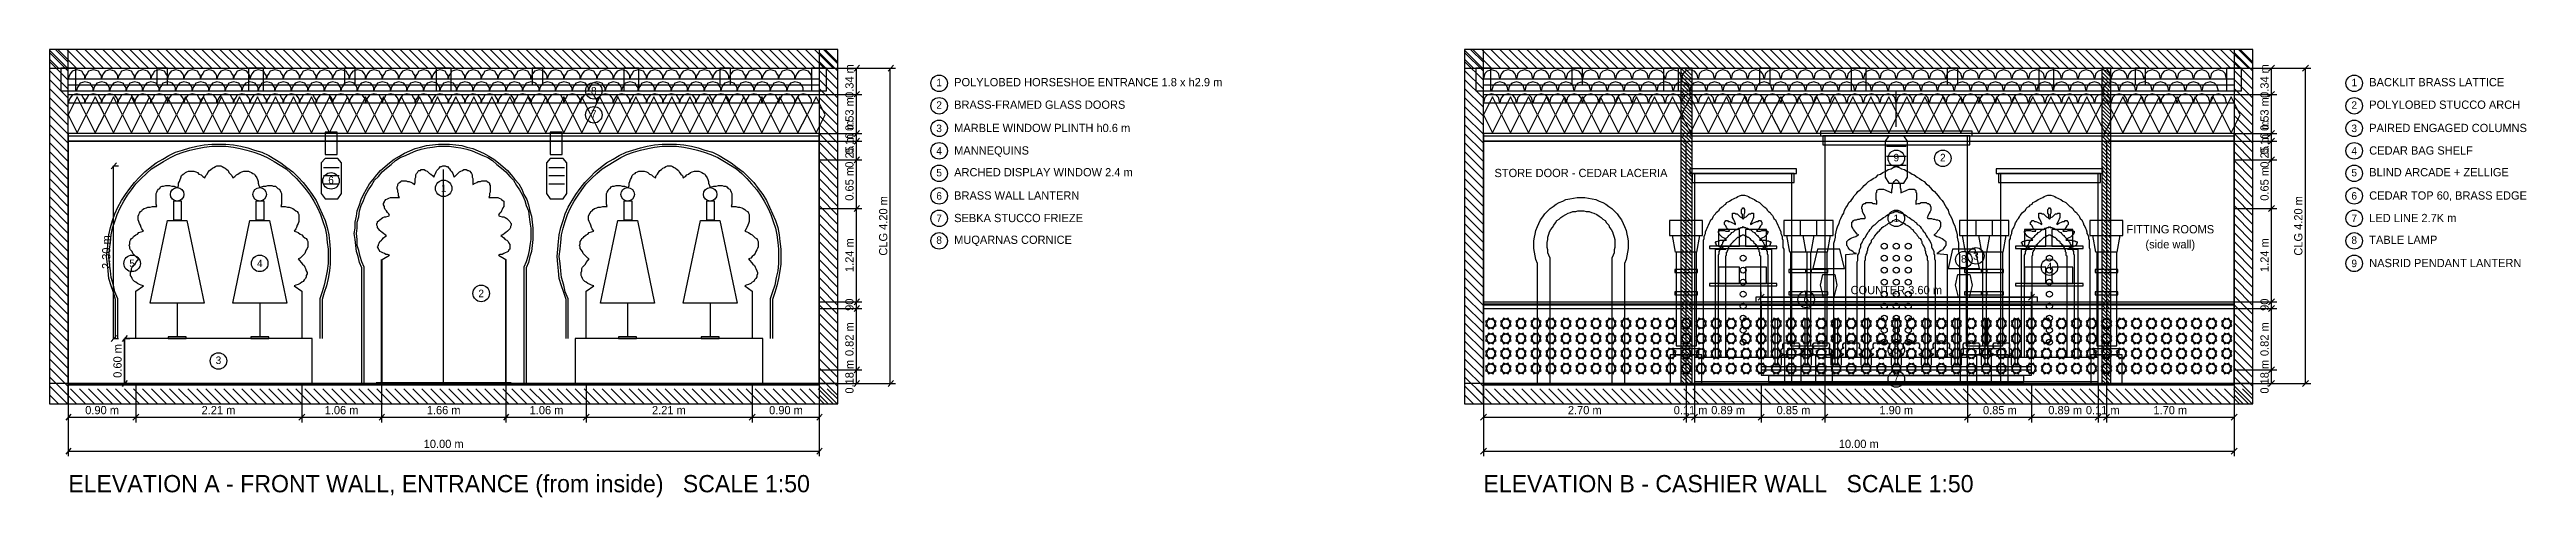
# Model space of a CAD drawing. Header units: metres. Extents: x 0 to 110, y 0 to 17.
# Drawn here: x 34.61 to 67.6, y -0.07 to 5.9 of the extents above; entities that cross this region are included whole.
import ezdxf
from ezdxf.enums import TextEntityAlignment as Align

# ---------------------------------------------------------------- set-up
doc = ezdxf.new("R2010")
doc.units = ezdxf.units.M
for name, color, linetype in [('A-ANNO', 2, 'CONTINUOUS'), ('A-DIM', 3, 'CONTINUOUS'), ('A-GLAZ', 4, 'CONTINUOUS'), ('A-HATCH', 8, 'CONTINUOUS'), ('A-TITLE', 7, 'CONTINUOUS'), ('A-WALL-CUT', 7, 'CONTINUOUS'), ('I-CEIL', 30, 'CONTINUOUS'), ('I-DECO', 8, 'CONTINUOUS'), ('I-FINE', 9, 'CONTINUOUS'), ('I-FURN', 7, 'CONTINUOUS'), ('I-JOIN', 7, 'CONTINUOUS'), ('I-LIGHT', 2, 'CONTINUOUS')]:
    doc.layers.add(name, color=color, linetype=linetype)

msp = doc.modelspace()

# ---------------------------------------------------------------- texts
at = {"layer": 'A-ANNO'}
for s, height, p in [('8', 0.1, (41.86, 5.3)), ('1', 0.1, (46.46, 5.41)), ('1', 0.1, (65.31, 5.41)), ('7', 0.1, (41.86, 4.99)), ('2', 0.1, (46.46, 5.11)), ('2', 0.1, (65.31, 5.11)), ('3', 0.1, (46.46, 4.8)), ('3', 0.1, (65.31, 4.8)), ('4', 0.1, (46.46, 4.5)), ('5', 0.1, (46.46, 4.21)), ('STORE DOOR - CEDAR LACERIA', 0.11, (55.01, 4.2)), ('9', 0.1, (59.21, 4.41)), ('2', 0.1, (59.83, 4.41)), ('4', 0.1, (65.31, 4.5)), ('5', 0.1, (65.31, 4.21)), ('6', 0.1, (38.36, 4.11)), ('1', 0.1, (39.86, 4)), ('6', 0.1, (46.46, 3.9)), ('6', 0.1, (65.31, 3.9)), ('7', 0.1, (46.46, 3.6)), ('1', 0.1, (59.21, 3.6)), ('7', 0.1, (65.31, 3.6)), ('8', 0.1, (46.46, 3.31)), ('FITTING ROOMS', 0.11, (62.86, 3.45)), ('(side wall)', 0.11, (62.86, 3.25)), ('8', 0.1, (65.31, 3.31)), ('5', 0.1, (35.71, 3)), ('4', 0.1, (37.41, 3)), ('8', 0.1, (60.11, 3.06)), ('3', 0.1, (60.27, 3.1)), ('4', 0.1, (61.25, 2.96)), ('9', 0.1, (65.31, 3)), ('2', 0.1, (40.36, 2.6)), ('6', 0.1, (58.01, 2.52)), ('3', 0.1, (36.86, 1.71)), ('5', 0.1, (59.21, 1.85)), ('7', 0.1, (59.21, 1.47))]:
    msp.add_text(s, height=height, dxfattribs=at).set_placement(p, align=Align.CENTER)
for s, p in [('POLYLOBED HORSESHOE ENTRANCE 1.8 x h2.9 m', (46.66, 5.41)), ('BACKLIT BRASS LATTICE', (65.51, 5.41)), ('BRASS-FRAMED GLASS DOORS', (46.66, 5.11)), ('POLYLOBED STUCCO ARCH', (65.51, 5.11)), ('MARBLE WINDOW PLINTH h0.6 m', (46.66, 4.8)), ('PAIRED ENGAGED COLUMNS', (65.51, 4.8)), ('ARCHED DISPLAY WINDOW 2.4 m', (46.66, 4.21)), ('MANNEQUINS', (46.66, 4.5)), ('CEDAR BAG SHELF', (65.51, 4.5)), ('BLIND ARCADE + ZELLIGE', (65.51, 4.21)), ('BRASS WALL LANTERN', (46.66, 3.9)), ('CEDAR TOP 60, BRASS EDGE', (65.51, 3.9)), ('SEBKA STUCCO FRIEZE', (46.66, 3.6)), ('LED LINE 2.7K m', (65.51, 3.6)), ('MUQARNAS CORNICE', (46.66, 3.31)), ('TABLE LAMP', (65.51, 3.31)), ('NASRID PENDANT LANTERN', (65.51, 3))]:
    msp.add_text(s, height=0.11, dxfattribs=at).set_placement(p)
at = {"layer": 'A-DIM'}
for s, p in [('0.34 m', (45.32, 5.48)), ('0.34 m', (64.17, 5.48)), ('0.53 m', (45.32, 5.04)), ('0.53 m', (64.17, 5.04)), ('0.10 m', (45.32, 4.73)), ('0.25 m', (45.32, 4.55)), ('0.10 m', (64.17, 4.73)), ('0.25 m', (64.17, 4.55)), ('0.65 m', (45.32, 4.11)), ('0.65 m', (64.17, 4.11)), ('CLG 4.20 m', (45.77, 3.55)), ('CLG 4.20 m', (64.62, 3.55)), ('2.30 m', (35.42, 3.2)), ('1.24 m', (45.32, 3.16)), ('1.24 m', (64.17, 3.16)), ('90', (45.32, 2.5)), ('90', (64.17, 2.5)), ('0.82 m', (45.32, 2.04)), ('0.82 m', (64.17, 2.04)), ('0.60 m', (35.57, 1.75)), ('0.18 m', (45.32, 1.54)), ('0.18 m', (64.17, 1.54))]:
    msp.add_text(s, height=0.11, rotation=90, dxfattribs=at).set_placement(p, align=Align.CENTER)
for s, p in [('COUNTER 3.60 m', (59.21, 2.64)), ('0.90 m', (35.31, 1.04)), ('2.21 m', (36.86, 1.04)), ('1.06 m', (38.5, 1.04)), ('1.66 m', (39.86, 1.04)), ('1.06 m', (41.23, 1.04)), ('2.21 m', (42.86, 1.04)), ('0.90 m', (44.42, 1.04)), ('2.70 m', (55.06, 1.04)), ('0.11 m', (56.47, 1.04)), ('0.89 m', (56.97, 1.04)), ('0.85 m', (57.84, 1.04)), ('1.90 m', (59.21, 1.04)), ('0.85 m', (60.59, 1.04)), ('0.89 m', (61.46, 1.04)), ('0.11 m', (61.96, 1.04)), ('1.70 m', (62.86, 1.04)), ('10.00 m', (39.86, 0.59)), ('10.00 m', (58.71, 0.59))]:
    msp.add_text(s, height=0.11, dxfattribs=at).set_placement(p, align=Align.CENTER)
at = {"layer": 'A-TITLE'}
for s, p in [('ELEVATION A - FRONT WALL, ENTRANCE (from inside)   SCALE 1:50', (34.86, 0)), ('ELEVATION B - CASHIER WALL   SCALE 1:50', (53.71, 0))]:
    msp.add_text(s, height=0.23, dxfattribs=at).set_placement(p)

# ---------------------------------------------------------------- linework, layer by layer
at = {"layer": 'A-ANNO'}
for centre in [(41.86, 5.35), (46.46, 5.45), (65.31, 5.45), (41.86, 5.03), (46.46, 5.15), (46.46, 4.85), (65.31, 5.15), (65.31, 4.85), (46.46, 4.55), (65.31, 4.55), (46.46, 4.25), (59.21, 4.45), (59.83, 4.45), (65.31, 4.25), (38.36, 4.15), (39.86, 4.05), (46.46, 3.95), (65.31, 3.95), (46.46, 3.65), (59.21, 3.65), (65.31, 3.65), (46.46, 3.35), (65.31, 3.35), (35.71, 3.05), (37.41, 3.05), (60.11, 3.1), (60.27, 3.15), (61.25, 3), (65.31, 3.05), (40.36, 2.65), (58.01, 2.57), (59.21, 1.9), (36.86, 1.75), (59.21, 1.51)]:
    msp.add_circle(centre, 0.11, dxfattribs=at)
at = {"layer": 'A-DIM'}
for p, q in [((44.86, 5.65), (45.43, 5.65)), ((44.86, 5.65), (45.88, 5.65)), ((45.33, 5.61), (45.4, 5.69)), ((45.36, 5.3), (45.36, 5.65)), ((45.78, 5.61), (45.85, 5.69)), ((45.81, 1.45), (45.81, 5.65)), ((63.71, 5.65), (64.28, 5.65)), ((63.71, 5.65), (64.73, 5.65)), ((64.17, 5.61), (64.25, 5.69)), ((64.21, 5.3), (64.21, 5.65)), ((64.62, 5.61), (64.7, 5.69)), ((64.66, 1.45), (64.66, 5.65)), ((44.86, 5.3), (45.43, 5.3)), ((44.86, 5.3), (45.43, 5.3)), ((45.33, 5.27), (45.4, 5.34)), ((45.33, 5.27), (45.4, 5.34)), ((45.36, 4.78), (45.36, 5.3)), ((63.71, 5.3), (64.28, 5.3)), ((63.71, 5.3), (64.28, 5.3)), ((64.17, 5.27), (64.25, 5.34)), ((64.17, 5.27), (64.25, 5.34)), ((64.21, 4.78), (64.21, 5.3)), ((44.86, 4.78), (45.43, 4.78)), ((44.86, 4.78), (45.43, 4.78)), ((44.86, 4.68), (45.43, 4.68)), ((44.86, 4.68), (45.43, 4.68)), ((45.33, 4.74), (45.4, 4.82)), ((45.33, 4.74), (45.4, 4.82)), ((45.33, 4.64), (45.4, 4.72)), ((45.33, 4.64), (45.4, 4.72)), ((45.36, 4.68), (45.36, 4.78)), ((45.36, 4.43), (45.36, 4.68)), ((63.71, 4.78), (64.28, 4.78)), ((63.71, 4.78), (64.28, 4.78)), ((63.71, 4.68), (64.28, 4.68)), ((63.71, 4.68), (64.28, 4.68)), ((64.17, 4.74), (64.25, 4.82)), ((64.17, 4.74), (64.25, 4.82)), ((64.17, 4.64), (64.25, 4.72)), ((64.17, 4.64), (64.25, 4.72)), ((64.21, 4.68), (64.21, 4.78)), ((64.21, 4.43), (64.21, 4.68)), ((35.43, 4.31), (35.5, 4.39)), ((35.46, 4.35), (35.53, 4.35)), ((35.46, 2.05), (35.46, 4.35)), ((44.86, 4.43), (45.43, 4.43)), ((44.86, 4.43), (45.43, 4.43)), ((45.33, 4.39), (45.4, 4.47)), ((45.33, 4.39), (45.4, 4.47)), ((45.36, 3.78), (45.36, 4.43)), ((63.71, 4.43), (64.28, 4.43)), ((63.71, 4.43), (64.28, 4.43)), ((64.17, 4.39), (64.25, 4.47)), ((64.17, 4.39), (64.25, 4.47)), ((64.21, 3.78), (64.21, 4.43)), ((44.86, 3.78), (45.43, 3.78)), ((44.86, 3.78), (45.43, 3.78)), ((45.33, 3.74), (45.4, 3.82)), ((45.33, 3.74), (45.4, 3.82)), ((45.36, 2.54), (45.36, 3.78)), ((63.71, 3.78), (64.28, 3.78)), ((63.71, 3.78), (64.28, 3.78)), ((64.17, 3.74), (64.25, 3.82)), ((64.17, 3.74), (64.25, 3.82)), ((64.21, 2.54), (64.21, 3.78)), ((57.37, 2.56), (57.45, 2.64)), ((57.41, 2.6), (57.41, 2.67)), ((60.97, 2.56), (61.05, 2.64)), ((61.01, 2.6), (61.01, 2.67)), ((44.86, 2.54), (45.43, 2.54)), ((44.86, 2.54), (45.43, 2.54)), ((44.86, 2.45), (45.43, 2.45)), ((44.86, 2.45), (45.43, 2.45)), ((45.33, 2.5), (45.4, 2.58)), ((45.33, 2.5), (45.4, 2.58)), ((45.33, 2.41), (45.4, 2.49)), ((45.33, 2.41), (45.4, 2.49)), ((45.36, 2.45), (45.36, 2.54)), ((45.36, 1.63), (45.36, 2.45)), ((57.41, 2.6), (61.01, 2.6)), ((63.71, 2.54), (64.28, 2.54)), ((63.71, 2.54), (64.28, 2.54)), ((63.71, 2.45), (64.28, 2.45)), ((63.71, 2.45), (64.28, 2.45)), ((64.17, 2.5), (64.25, 2.58)), ((64.17, 2.5), (64.25, 2.58)), ((64.17, 2.41), (64.25, 2.49)), ((64.17, 2.41), (64.25, 2.49)), ((64.21, 2.45), (64.21, 2.54)), ((64.21, 1.63), (64.21, 2.45)), ((35.43, 2.01), (35.5, 2.09)), ((35.46, 2.05), (35.53, 2.05)), ((35.58, 2.01), (35.65, 2.09)), ((35.61, 2.05), (35.68, 2.05)), ((35.61, 1.45), (35.61, 2.05)), ((45.33, 1.59), (45.4, 1.67)), ((45.33, 1.59), (45.4, 1.67)), ((64.17, 1.59), (64.25, 1.67)), ((64.17, 1.59), (64.25, 1.67)), ((34.86, 1.45), (34.86, 0.48)), ((34.86, 1.45), (34.86, 0.93)), ((35.58, 1.41), (35.65, 1.49)), ((35.61, 1.45), (35.68, 1.45)), ((35.76, 1.45), (35.76, 0.93)), ((35.76, 1.45), (35.76, 0.93)), ((37.97, 1.45), (37.97, 0.93)), ((37.97, 1.45), (37.97, 0.93)), ((39.03, 1.45), (39.03, 0.93)), ((39.03, 1.45), (39.03, 0.93)), ((40.69, 1.45), (40.69, 0.93)), ((40.69, 1.45), (40.69, 0.93)), ((41.76, 1.45), (41.76, 0.93)), ((41.76, 1.45), (41.76, 0.93)), ((43.97, 1.45), (43.97, 0.93)), ((43.97, 1.45), (43.97, 0.93)), ((44.86, 1.63), (45.43, 1.63)), ((44.86, 1.63), (45.43, 1.63)), ((44.86, 1.45), (44.86, 0.48)), ((44.86, 1.45), (44.86, 0.93)), ((44.86, 1.45), (45.43, 1.45)), ((44.86, 1.45), (45.88, 1.45)), ((45.33, 1.41), (45.4, 1.49)), ((45.36, 1.45), (45.36, 1.63)), ((45.78, 1.41), (45.85, 1.49)), ((53.71, 1.45), (53.71, 0.48)), ((53.71, 1.45), (53.71, 0.93)), ((56.41, 1.45), (56.41, 0.93)), ((56.41, 1.45), (56.41, 0.93)), ((56.52, 1.45), (56.52, 0.93)), ((56.52, 1.45), (56.52, 0.93)), ((57.41, 1.45), (57.41, 0.93)), ((57.41, 1.45), (57.41, 0.93)), ((58.26, 1.45), (58.26, 0.93)), ((58.26, 1.45), (58.26, 0.93)), ((60.16, 1.45), (60.16, 0.93)), ((60.16, 1.45), (60.16, 0.93)), ((61.01, 1.45), (61.01, 0.93)), ((61.01, 1.45), (61.01, 0.93)), ((61.9, 1.45), (61.9, 0.93)), ((61.9, 1.45), (61.9, 0.93)), ((62.01, 1.45), (62.01, 0.93)), ((62.01, 1.45), (62.01, 0.93)), ((63.71, 1.63), (64.28, 1.63)), ((63.71, 1.63), (64.28, 1.63)), ((63.71, 1.45), (63.71, 0.48)), ((63.71, 1.45), (63.71, 0.93)), ((63.71, 1.45), (64.28, 1.45)), ((63.71, 1.45), (64.73, 1.45)), ((64.17, 1.41), (64.25, 1.49)), ((64.21, 1.45), (64.21, 1.63)), ((64.62, 1.41), (64.7, 1.49)), ((34.83, 0.96), (34.9, 1.04)), ((34.86, 1), (35.76, 1)), ((35.72, 0.96), (35.8, 1.04)), ((35.72, 0.96), (35.8, 1.04)), ((35.76, 1), (37.97, 1)), ((37.93, 0.96), (38.01, 1.04)), ((37.93, 0.96), (38.01, 1.04)), ((37.97, 1), (39.03, 1)), ((39, 0.96), (39.07, 1.04)), ((39, 0.96), (39.07, 1.04)), ((39.03, 1), (40.69, 1)), ((40.66, 0.96), (40.73, 1.04)), ((40.66, 0.96), (40.73, 1.04)), ((40.69, 1), (41.76, 1)), ((41.72, 0.96), (41.8, 1.04)), ((41.72, 0.96), (41.8, 1.04)), ((41.76, 1), (43.97, 1)), ((43.93, 0.96), (44.01, 1.04)), ((43.93, 0.96), (44.01, 1.04)), ((43.97, 1), (44.86, 1)), ((44.83, 0.96), (44.9, 1.04)), ((53.67, 0.96), (53.75, 1.04)), ((53.71, 1), (56.41, 1)), ((56.37, 0.96), (56.45, 1.04)), ((56.37, 0.96), (56.45, 1.04)), ((56.41, 1), (56.52, 1)), ((56.48, 0.96), (56.56, 1.04)), ((56.48, 0.96), (56.56, 1.04)), ((56.52, 1), (57.41, 1)), ((57.37, 0.96), (57.45, 1.04)), ((57.37, 0.96), (57.45, 1.04)), ((57.41, 1), (58.26, 1)), ((58.22, 0.96), (58.3, 1.04)), ((58.22, 0.96), (58.3, 1.04)), ((58.26, 1), (60.16, 1)), ((60.12, 0.96), (60.2, 1.04)), ((60.12, 0.96), (60.2, 1.04)), ((60.16, 1), (61.01, 1)), ((60.97, 0.96), (61.05, 1.04)), ((60.97, 0.96), (61.05, 1.04)), ((61.01, 1), (61.9, 1)), ((61.86, 0.96), (61.94, 1.04)), ((61.86, 0.96), (61.94, 1.04)), ((61.9, 1), (62.01, 1)), ((61.97, 0.96), (62.05, 1.04)), ((61.97, 0.96), (62.05, 1.04)), ((62.01, 1), (63.71, 1)), ((63.67, 0.96), (63.75, 1.04)), ((34.83, 0.51), (34.9, 0.59)), ((34.86, 0.55), (44.86, 0.55)), ((44.83, 0.51), (44.9, 0.59)), ((53.67, 0.51), (53.75, 0.59)), ((53.71, 0.55), (63.71, 0.55)), ((63.67, 0.51), (63.75, 0.59))]:
    msp.add_line(p, q, dxfattribs=at)
at = {"layer": 'A-GLAZ'}
for p, q in [((39.86, 1.45), (39.86, 4.3)), ((39.03, 1.45), (39.03, 3.1)), ((40.69, 1.45), (40.69, 3.1))]:
    msp.add_line(p, q, dxfattribs=at)
at = {"layer": 'A-HATCH'}
for p, q in [((34.61, 5.89), (34.85, 5.65)), ((34.61, 5.86), (34.86, 5.61)), ((34.61, 5.77), (34.73, 5.65)), ((34.61, 5.74), (34.86, 5.49)), ((34.61, 5.62), (34.86, 5.37)), ((34.69, 5.9), (34.86, 5.73)), ((34.72, 5.9), (34.97, 5.65)), ((34.84, 5.9), (35.09, 5.65)), ((34.96, 5.9), (35.21, 5.65)), ((35.08, 5.9), (35.33, 5.65)), ((35.2, 5.9), (35.45, 5.65)), ((35.32, 5.9), (35.57, 5.65)), ((35.44, 5.9), (35.69, 5.65)), ((35.56, 5.9), (35.81, 5.65)), ((35.68, 5.9), (35.93, 5.65)), ((35.8, 5.9), (36.05, 5.65)), ((35.92, 5.9), (36.17, 5.65)), ((36.04, 5.9), (36.29, 5.65)), ((36.16, 5.9), (36.41, 5.65)), ((36.28, 5.9), (36.53, 5.65)), ((36.4, 5.9), (36.65, 5.65)), ((36.52, 5.9), (36.77, 5.65)), ((36.64, 5.9), (36.89, 5.65)), ((36.76, 5.9), (37.01, 5.65)), ((36.88, 5.9), (37.13, 5.65)), ((37, 5.9), (37.25, 5.65)), ((37.12, 5.9), (37.37, 5.65)), ((37.24, 5.9), (37.49, 5.65)), ((37.36, 5.9), (37.61, 5.65)), ((37.48, 5.9), (37.73, 5.65)), ((37.6, 5.9), (37.85, 5.65)), ((37.72, 5.9), (37.97, 5.65)), ((37.84, 5.9), (38.09, 5.65)), ((37.96, 5.9), (38.21, 5.65)), ((38.08, 5.9), (38.33, 5.65)), ((38.2, 5.9), (38.45, 5.65)), ((38.32, 5.9), (38.57, 5.65)), ((38.44, 5.9), (38.69, 5.65)), ((38.56, 5.9), (38.81, 5.65)), ((38.68, 5.9), (38.93, 5.65)), ((38.8, 5.9), (39.05, 5.65)), ((38.92, 5.9), (39.17, 5.65)), ((39.04, 5.9), (39.29, 5.65)), ((39.16, 5.9), (39.41, 5.65)), ((39.28, 5.9), (39.53, 5.65)), ((39.4, 5.9), (39.65, 5.65)), ((39.52, 5.9), (39.77, 5.65)), ((39.64, 5.9), (39.89, 5.65)), ((39.76, 5.9), (40.01, 5.65)), ((39.88, 5.9), (40.13, 5.65)), ((40, 5.9), (40.25, 5.65)), ((40.12, 5.9), (40.37, 5.65)), ((40.24, 5.9), (40.49, 5.65)), ((40.36, 5.9), (40.61, 5.65)), ((40.48, 5.9), (40.73, 5.65)), ((40.6, 5.9), (40.85, 5.65)), ((40.72, 5.9), (40.97, 5.65)), ((40.84, 5.9), (41.09, 5.65)), ((40.96, 5.9), (41.21, 5.65)), ((41.08, 5.9), (41.33, 5.65)), ((41.2, 5.9), (41.45, 5.65)), ((41.32, 5.9), (41.57, 5.65)), ((41.44, 5.9), (41.69, 5.65)), ((41.56, 5.9), (41.81, 5.65)), ((41.68, 5.9), (41.93, 5.65)), ((41.8, 5.9), (42.05, 5.65)), ((41.92, 5.9), (42.17, 5.65)), ((42.04, 5.9), (42.29, 5.65)), ((42.16, 5.9), (42.41, 5.65)), ((42.28, 5.9), (42.53, 5.65)), ((42.4, 5.9), (42.65, 5.65)), ((42.52, 5.9), (42.77, 5.65)), ((42.64, 5.9), (42.89, 5.65)), ((42.76, 5.9), (43.01, 5.65)), ((42.88, 5.9), (43.13, 5.65)), ((43, 5.9), (43.25, 5.65)), ((43.12, 5.9), (43.37, 5.65)), ((43.24, 5.9), (43.49, 5.65)), ((43.36, 5.9), (43.61, 5.65)), ((43.48, 5.9), (43.73, 5.65)), ((43.6, 5.9), (43.85, 5.65)), ((43.72, 5.9), (43.97, 5.65)), ((43.84, 5.9), (44.09, 5.65)), ((43.96, 5.9), (44.21, 5.65)), ((44.08, 5.9), (44.33, 5.65)), ((44.2, 5.9), (44.45, 5.65)), ((44.32, 5.9), (44.57, 5.65)), ((44.44, 5.9), (44.69, 5.65)), ((44.56, 5.9), (44.81, 5.65)), ((44.68, 5.9), (44.93, 5.65)), ((44.8, 5.9), (45.05, 5.65)), ((44.86, 5.86), (45.11, 5.61)), ((44.86, 5.74), (45.11, 5.49)), ((44.86, 5.62), (45.11, 5.37)), ((44.92, 5.9), (45.11, 5.71)), ((44.94, 5.9), (45.11, 5.73)), ((53.46, 5.89), (53.7, 5.65)), ((53.46, 5.86), (53.71, 5.61)), ((53.46, 5.77), (53.58, 5.65)), ((53.46, 5.74), (53.71, 5.49)), ((53.46, 5.62), (53.71, 5.37)), ((53.54, 5.9), (53.71, 5.73)), ((53.57, 5.9), (53.82, 5.65)), ((53.69, 5.9), (53.94, 5.65)), ((53.81, 5.9), (54.06, 5.65)), ((53.93, 5.9), (54.18, 5.65)), ((54.05, 5.9), (54.3, 5.65)), ((54.17, 5.9), (54.42, 5.65)), ((54.29, 5.9), (54.54, 5.65)), ((54.41, 5.9), (54.66, 5.65)), ((54.53, 5.9), (54.78, 5.65)), ((54.65, 5.9), (54.9, 5.65)), ((54.77, 5.9), (55.02, 5.65)), ((54.89, 5.9), (55.14, 5.65)), ((55.01, 5.9), (55.26, 5.65)), ((55.13, 5.9), (55.38, 5.65)), ((55.25, 5.9), (55.5, 5.65)), ((55.37, 5.9), (55.62, 5.65)), ((55.49, 5.9), (55.74, 5.65)), ((55.61, 5.9), (55.86, 5.65)), ((55.73, 5.9), (55.98, 5.65)), ((55.85, 5.9), (56.1, 5.65)), ((55.97, 5.9), (56.22, 5.65)), ((56.09, 5.9), (56.34, 5.65)), ((56.21, 5.9), (56.46, 5.65)), ((56.33, 5.9), (56.58, 5.65)), ((56.34, 5.65), (56.49, 5.5)), ((56.39, 5.65), (56.49, 5.55)), ((56.45, 5.9), (56.7, 5.65)), ((56.57, 5.9), (56.82, 5.65)), ((56.69, 5.9), (56.94, 5.65)), ((56.81, 5.9), (57.06, 5.65)), ((56.93, 5.9), (57.18, 5.65)), ((57.05, 5.9), (57.3, 5.65)), ((57.17, 5.9), (57.42, 5.65)), ((57.29, 5.9), (57.54, 5.65)), ((57.41, 5.9), (57.66, 5.65)), ((57.53, 5.9), (57.78, 5.65)), ((57.65, 5.9), (57.9, 5.65)), ((57.77, 5.9), (58.02, 5.65)), ((57.89, 5.9), (58.14, 5.65)), ((58.01, 5.9), (58.26, 5.65)), ((58.13, 5.9), (58.38, 5.65)), ((58.25, 5.9), (58.5, 5.65)), ((58.37, 5.9), (58.62, 5.65)), ((58.49, 5.9), (58.74, 5.65)), ((58.61, 5.9), (58.86, 5.65)), ((58.73, 5.9), (58.98, 5.65)), ((58.85, 5.9), (59.1, 5.65)), ((58.97, 5.9), (59.22, 5.65)), ((59.09, 5.9), (59.34, 5.65)), ((59.21, 5.9), (59.46, 5.65)), ((59.33, 5.9), (59.58, 5.65)), ((59.45, 5.9), (59.7, 5.65)), ((59.57, 5.9), (59.82, 5.65)), ((59.69, 5.9), (59.94, 5.65)), ((59.81, 5.9), (60.06, 5.65)), ((59.93, 5.9), (60.18, 5.65)), ((60.05, 5.9), (60.3, 5.65)), ((60.17, 5.9), (60.42, 5.65)), ((60.29, 5.9), (60.54, 5.65)), ((60.41, 5.9), (60.66, 5.65)), ((60.53, 5.9), (60.78, 5.65)), ((60.65, 5.9), (60.9, 5.65)), ((60.77, 5.9), (61.02, 5.65)), ((60.89, 5.9), (61.14, 5.65)), ((61.01, 5.9), (61.26, 5.65)), ((61.13, 5.9), (61.38, 5.65)), ((61.25, 5.9), (61.5, 5.65)), ((61.37, 5.9), (61.62, 5.65)), ((61.49, 5.9), (61.74, 5.65)), ((61.61, 5.9), (61.86, 5.65)), ((61.73, 5.9), (61.98, 5.65)), ((61.85, 5.9), (62.1, 5.65)), ((61.95, 5.65), (62.07, 5.53)), ((61.97, 5.9), (62.22, 5.65)), ((62, 5.65), (62.07, 5.58)), ((62.09, 5.9), (62.34, 5.65)), ((62.21, 5.9), (62.46, 5.65)), ((62.33, 5.9), (62.58, 5.65)), ((62.45, 5.9), (62.7, 5.65)), ((62.57, 5.9), (62.82, 5.65)), ((62.69, 5.9), (62.94, 5.65)), ((62.81, 5.9), (63.06, 5.65)), ((62.93, 5.9), (63.18, 5.65)), ((63.05, 5.9), (63.3, 5.65)), ((63.17, 5.9), (63.42, 5.65)), ((63.29, 5.9), (63.54, 5.65)), ((63.41, 5.9), (63.66, 5.65)), ((63.53, 5.9), (63.78, 5.65)), ((63.65, 5.9), (63.9, 5.65)), ((63.71, 5.86), (63.96, 5.61)), ((63.71, 5.74), (63.96, 5.49)), ((63.71, 5.62), (63.96, 5.37)), ((63.77, 5.9), (63.96, 5.71)), ((63.79, 5.9), (63.96, 5.73)), ((34.61, 5.5), (34.86, 5.25)), ((34.61, 5.38), (34.86, 5.13)), ((44.86, 5.5), (45.11, 5.25)), ((44.86, 5.38), (45.11, 5.13)), ((53.46, 5.5), (53.71, 5.25)), ((53.46, 5.38), (53.71, 5.13)), ((56.34, 5.6), (56.49, 5.45)), ((56.34, 5.55), (56.49, 5.4)), ((56.34, 5.5), (56.49, 5.35)), ((56.34, 5.45), (56.49, 5.3)), ((56.34, 5.4), (56.49, 5.25)), ((56.34, 5.35), (56.49, 5.2)), ((56.34, 5.3), (56.49, 5.15)), ((61.95, 5.6), (62.07, 5.48)), ((61.95, 5.55), (62.07, 5.43)), ((61.95, 5.5), (62.07, 5.38)), ((61.95, 5.45), (62.07, 5.33)), ((61.95, 5.4), (62.07, 5.28)), ((61.95, 5.35), (62.07, 5.23)), ((61.95, 5.3), (62.07, 5.18)), ((63.71, 5.5), (63.96, 5.25)), ((63.71, 5.38), (63.96, 5.13)), ((34.61, 5.26), (34.86, 5.01)), ((34.61, 5.14), (34.86, 4.89)), ((34.61, 5.02), (34.86, 4.77)), ((44.86, 5.26), (45.11, 5.01)), ((44.86, 5.14), (45.11, 4.89)), ((44.86, 5.02), (45.11, 4.77)), ((53.46, 5.26), (53.71, 5.01)), ((53.46, 5.14), (53.71, 4.89)), ((53.46, 5.02), (53.71, 4.77)), ((56.34, 5.25), (56.49, 5.1)), ((56.34, 5.2), (56.49, 5.05)), ((56.34, 5.15), (56.49, 5)), ((56.34, 5.1), (56.49, 4.95)), ((56.34, 5.05), (56.49, 4.9)), ((56.34, 5), (56.49, 4.85)), ((56.34, 4.95), (56.49, 4.8)), ((61.95, 5.25), (62.07, 5.13)), ((61.95, 5.2), (62.07, 5.08)), ((61.95, 5.15), (62.07, 5.03)), ((61.95, 5.1), (62.07, 4.98)), ((61.95, 5.05), (62.07, 4.93)), ((61.95, 5), (62.07, 4.88)), ((61.95, 4.95), (62.07, 4.83)), ((63.71, 5.26), (63.96, 5.01)), ((63.71, 5.14), (63.96, 4.89)), ((63.71, 5.02), (63.96, 4.77)), ((34.61, 4.9), (34.86, 4.65)), ((34.61, 4.78), (34.86, 4.53)), ((34.61, 4.66), (34.86, 4.41)), ((44.86, 4.9), (45.11, 4.65)), ((44.86, 4.78), (45.11, 4.53)), ((44.86, 4.66), (45.11, 4.41)), ((53.46, 4.9), (53.71, 4.65)), ((53.46, 4.78), (53.71, 4.53)), ((53.46, 4.66), (53.71, 4.41)), ((56.34, 4.9), (56.49, 4.75)), ((56.34, 4.85), (56.49, 4.7)), ((56.34, 4.8), (56.49, 4.65)), ((56.34, 4.75), (56.49, 4.6)), ((56.34, 4.7), (56.49, 4.55)), ((56.34, 4.65), (56.49, 4.5)), ((61.95, 4.9), (62.07, 4.78)), ((61.95, 4.85), (62.07, 4.73)), ((61.95, 4.8), (62.07, 4.68)), ((61.95, 4.75), (62.07, 4.63)), ((61.95, 4.7), (62.07, 4.58)), ((61.95, 4.65), (62.07, 4.53)), ((63.71, 4.9), (63.96, 4.65)), ((63.71, 4.78), (63.96, 4.53)), ((63.71, 4.66), (63.96, 4.41)), ((34.61, 4.54), (34.86, 4.29)), ((34.61, 4.42), (34.86, 4.17)), ((34.61, 4.3), (34.86, 4.05)), ((44.86, 4.54), (45.11, 4.29)), ((44.86, 4.42), (45.11, 4.17)), ((44.86, 4.3), (45.11, 4.05)), ((53.46, 4.54), (53.71, 4.29)), ((53.46, 4.42), (53.71, 4.17)), ((53.46, 4.3), (53.71, 4.05)), ((56.34, 4.6), (56.49, 4.45)), ((56.34, 4.55), (56.49, 4.4)), ((56.34, 4.5), (56.49, 4.35)), ((56.34, 4.45), (56.49, 4.3)), ((56.34, 4.4), (56.49, 4.25)), ((56.34, 4.35), (56.49, 4.2)), ((56.34, 4.3), (56.49, 4.15)), ((61.95, 4.6), (62.07, 4.48)), ((61.95, 4.55), (62.07, 4.43)), ((61.95, 4.5), (62.07, 4.38)), ((61.95, 4.45), (62.07, 4.33)), ((61.95, 4.4), (62.07, 4.28)), ((61.95, 4.35), (62.07, 4.23)), ((61.95, 4.3), (62.07, 4.18)), ((63.71, 4.54), (63.96, 4.29)), ((63.71, 4.42), (63.96, 4.17)), ((63.71, 4.3), (63.96, 4.05)), ((34.61, 4.18), (34.86, 3.93)), ((34.61, 4.06), (34.86, 3.81)), ((44.86, 4.18), (45.11, 3.93)), ((44.86, 4.06), (45.11, 3.81)), ((53.46, 4.18), (53.71, 3.93)), ((53.46, 4.06), (53.71, 3.81)), ((56.34, 4.25), (56.49, 4.1)), ((56.34, 4.2), (56.49, 4.05)), ((56.34, 4.15), (56.49, 4)), ((56.34, 4.1), (56.49, 3.95)), ((56.34, 4.05), (56.49, 3.9)), ((56.34, 4), (56.49, 3.85)), ((61.95, 4.25), (62.07, 4.13)), ((61.95, 4.2), (62.07, 4.08)), ((61.95, 4.15), (62.07, 4.03)), ((61.95, 4.1), (62.07, 3.98)), ((61.95, 4.05), (62.07, 3.93)), ((61.95, 4), (62.07, 3.88)), ((63.71, 4.18), (63.96, 3.93)), ((63.71, 4.06), (63.96, 3.81)), ((34.61, 3.94), (34.86, 3.69)), ((34.61, 3.82), (34.86, 3.57)), ((34.61, 3.7), (34.86, 3.45)), ((44.86, 3.94), (45.11, 3.69)), ((44.86, 3.82), (45.11, 3.57)), ((44.86, 3.7), (45.11, 3.45)), ((53.46, 3.94), (53.71, 3.69)), ((53.46, 3.82), (53.71, 3.57)), ((53.46, 3.7), (53.71, 3.45)), ((56.34, 3.95), (56.49, 3.8)), ((56.34, 3.9), (56.49, 3.75)), ((56.34, 3.85), (56.49, 3.7)), ((56.34, 3.8), (56.49, 3.65)), ((56.34, 3.75), (56.49, 3.6)), ((56.34, 3.7), (56.49, 3.55)), ((56.34, 3.65), (56.49, 3.5)), ((61.95, 3.95), (62.07, 3.83)), ((61.95, 3.9), (62.07, 3.78)), ((61.95, 3.85), (62.07, 3.73)), ((61.95, 3.8), (62.07, 3.68)), ((61.95, 3.75), (62.07, 3.63)), ((61.95, 3.7), (62.07, 3.58)), ((61.95, 3.65), (62.07, 3.53)), ((63.71, 3.94), (63.96, 3.69)), ((63.71, 3.82), (63.96, 3.57)), ((63.71, 3.7), (63.96, 3.45)), ((34.61, 3.58), (34.86, 3.33)), ((34.61, 3.46), (34.86, 3.21)), ((34.61, 3.34), (34.86, 3.09)), ((44.86, 3.58), (45.11, 3.33)), ((44.86, 3.46), (45.11, 3.21)), ((44.86, 3.34), (45.11, 3.09)), ((53.46, 3.58), (53.71, 3.33)), ((53.46, 3.46), (53.71, 3.21)), ((53.46, 3.34), (53.71, 3.09)), ((56.34, 3.6), (56.49, 3.45)), ((56.34, 3.55), (56.49, 3.4)), ((56.34, 3.5), (56.49, 3.35)), ((56.34, 3.45), (56.49, 3.3)), ((56.34, 3.4), (56.49, 3.25)), ((56.34, 3.35), (56.49, 3.2)), ((56.34, 3.3), (56.49, 3.15)), ((61.95, 3.6), (62.07, 3.48)), ((61.95, 3.55), (62.07, 3.43)), ((61.95, 3.5), (62.07, 3.38)), ((61.95, 3.45), (62.07, 3.33)), ((61.95, 3.4), (62.07, 3.28)), ((61.95, 3.35), (62.07, 3.23)), ((61.95, 3.3), (62.07, 3.18)), ((63.71, 3.58), (63.96, 3.33)), ((63.71, 3.46), (63.96, 3.21)), ((63.71, 3.34), (63.96, 3.09)), ((34.61, 3.22), (34.86, 2.97)), ((34.61, 3.1), (34.86, 2.85)), ((34.61, 2.98), (34.86, 2.73)), ((44.86, 3.22), (45.11, 2.97)), ((44.86, 3.1), (45.11, 2.85)), ((44.86, 2.98), (45.11, 2.73)), ((53.46, 3.22), (53.71, 2.97)), ((53.46, 3.1), (53.71, 2.85)), ((53.46, 2.98), (53.71, 2.73)), ((56.34, 3.25), (56.49, 3.1)), ((56.34, 3.2), (56.49, 3.05)), ((56.34, 3.15), (56.49, 3)), ((56.34, 3.1), (56.49, 2.95)), ((56.34, 3.05), (56.49, 2.9)), ((56.34, 3), (56.49, 2.85)), ((61.95, 3.25), (62.07, 3.13)), ((61.95, 3.2), (62.07, 3.08)), ((61.95, 3.15), (62.07, 3.03)), ((61.95, 3.1), (62.07, 2.98)), ((61.95, 3.05), (62.07, 2.93)), ((61.95, 3), (62.07, 2.88)), ((63.71, 3.22), (63.96, 2.97)), ((63.71, 3.1), (63.96, 2.85)), ((63.71, 2.98), (63.96, 2.73)), ((34.61, 2.86), (34.86, 2.61)), ((34.61, 2.74), (34.86, 2.49)), ((44.86, 2.86), (45.11, 2.61)), ((44.86, 2.74), (45.11, 2.49)), ((53.46, 2.86), (53.71, 2.61)), ((53.46, 2.74), (53.71, 2.49)), ((56.34, 2.95), (56.49, 2.8)), ((56.34, 2.9), (56.49, 2.75)), ((56.34, 2.85), (56.49, 2.7)), ((56.34, 2.8), (56.49, 2.65)), ((56.34, 2.75), (56.49, 2.6)), ((56.34, 2.7), (56.49, 2.55)), ((56.34, 2.65), (56.49, 2.5)), ((61.95, 2.95), (62.07, 2.83)), ((61.95, 2.9), (62.07, 2.78)), ((61.95, 2.85), (62.07, 2.73)), ((61.95, 2.8), (62.07, 2.68)), ((61.95, 2.75), (62.07, 2.63)), ((61.95, 2.7), (62.07, 2.58)), ((61.95, 2.65), (62.07, 2.53)), ((63.71, 2.86), (63.96, 2.61)), ((63.71, 2.74), (63.96, 2.49)), ((34.61, 2.62), (34.86, 2.37)), ((34.61, 2.5), (34.86, 2.25)), ((34.61, 2.38), (34.86, 2.13)), ((44.86, 2.62), (45.11, 2.37)), ((44.86, 2.5), (45.11, 2.25)), ((44.86, 2.38), (45.11, 2.13)), ((53.46, 2.62), (53.71, 2.37)), ((53.46, 2.5), (53.71, 2.25)), ((53.46, 2.38), (53.71, 2.13)), ((56.34, 2.6), (56.49, 2.45)), ((56.34, 2.55), (56.49, 2.4)), ((56.34, 2.5), (56.49, 2.35)), ((56.34, 2.45), (56.49, 2.3)), ((56.34, 2.4), (56.49, 2.25)), ((56.34, 2.35), (56.49, 2.2)), ((61.95, 2.6), (62.07, 2.48)), ((61.95, 2.55), (62.07, 2.43)), ((61.95, 2.5), (62.07, 2.38)), ((61.95, 2.45), (62.07, 2.33)), ((61.95, 2.4), (62.07, 2.28)), ((61.95, 2.35), (62.07, 2.23)), ((63.71, 2.62), (63.96, 2.37)), ((63.71, 2.5), (63.96, 2.25)), ((63.71, 2.38), (63.96, 2.13)), ((34.61, 2.26), (34.86, 2.01)), ((34.61, 2.14), (34.86, 1.89)), ((34.61, 2.02), (34.86, 1.77)), ((44.86, 2.26), (45.11, 2.01)), ((44.86, 2.14), (45.11, 1.89)), ((44.86, 2.02), (45.11, 1.77)), ((53.46, 2.26), (53.71, 2.01)), ((53.46, 2.14), (53.71, 1.89)), ((53.46, 2.02), (53.71, 1.77)), ((56.34, 2.3), (56.49, 2.15)), ((56.34, 2.25), (56.49, 2.1)), ((56.34, 2.2), (56.49, 2.05)), ((56.34, 2.15), (56.49, 2)), ((56.34, 2.1), (56.49, 1.95)), ((56.34, 2.05), (56.49, 1.9)), ((56.34, 2), (56.49, 1.85)), ((61.95, 2.3), (62.07, 2.18)), ((61.95, 2.25), (62.07, 2.13)), ((61.95, 2.2), (62.07, 2.08)), ((61.95, 2.15), (62.07, 2.03)), ((61.95, 2.1), (62.07, 1.98)), ((61.95, 2.05), (62.07, 1.93)), ((61.95, 2), (62.07, 1.88)), ((63.71, 2.26), (63.96, 2.01)), ((63.71, 2.14), (63.96, 1.89)), ((63.71, 2.02), (63.96, 1.77)), ((34.61, 1.9), (34.86, 1.65)), ((34.61, 1.78), (34.86, 1.53)), ((34.61, 1.66), (34.86, 1.41)), ((44.86, 1.9), (45.11, 1.65)), ((44.86, 1.78), (45.11, 1.53)), ((44.86, 1.66), (45.11, 1.41)), ((53.46, 1.9), (53.71, 1.65)), ((53.46, 1.78), (53.71, 1.53)), ((53.46, 1.66), (53.71, 1.41)), ((56.34, 1.95), (56.49, 1.8)), ((56.34, 1.9), (56.49, 1.75)), ((56.34, 1.85), (56.49, 1.7)), ((56.34, 1.8), (56.49, 1.65)), ((56.34, 1.75), (56.49, 1.6)), ((56.34, 1.7), (56.49, 1.55)), ((56.34, 1.65), (56.49, 1.5)), ((61.95, 1.95), (62.07, 1.83)), ((61.95, 1.9), (62.07, 1.78)), ((61.95, 1.85), (62.07, 1.73)), ((61.95, 1.8), (62.07, 1.68)), ((61.95, 1.75), (62.07, 1.63)), ((61.95, 1.7), (62.07, 1.58)), ((61.95, 1.65), (62.07, 1.53)), ((63.71, 1.9), (63.96, 1.65)), ((63.71, 1.78), (63.96, 1.53)), ((63.71, 1.66), (63.96, 1.41)), ((34.61, 1.54), (34.86, 1.29)), ((34.61, 1.42), (34.85, 1.18)), ((34.65, 1.38), (34.85, 1.18)), ((34.77, 1.38), (34.97, 1.18)), ((34.89, 1.38), (35.09, 1.18)), ((35.01, 1.38), (35.21, 1.18)), ((35.13, 1.38), (35.33, 1.18)), ((35.25, 1.38), (35.45, 1.18)), ((35.37, 1.38), (35.57, 1.18)), ((35.49, 1.38), (35.69, 1.18)), ((35.61, 1.38), (35.81, 1.18)), ((35.73, 1.38), (35.93, 1.18)), ((35.85, 1.38), (36.05, 1.18)), ((35.97, 1.38), (36.17, 1.18)), ((36.09, 1.38), (36.29, 1.18)), ((36.21, 1.38), (36.41, 1.18)), ((36.33, 1.38), (36.53, 1.18)), ((36.45, 1.38), (36.65, 1.18)), ((36.57, 1.38), (36.77, 1.18)), ((36.69, 1.38), (36.89, 1.18)), ((36.81, 1.38), (37.01, 1.18)), ((36.93, 1.38), (37.13, 1.18)), ((37.05, 1.38), (37.25, 1.18)), ((37.17, 1.38), (37.37, 1.18)), ((37.29, 1.38), (37.49, 1.18)), ((37.41, 1.38), (37.61, 1.18)), ((37.53, 1.38), (37.73, 1.18)), ((37.65, 1.38), (37.85, 1.18)), ((37.77, 1.38), (37.97, 1.18)), ((37.89, 1.38), (38.09, 1.18)), ((38.01, 1.38), (38.21, 1.18)), ((38.13, 1.38), (38.33, 1.18)), ((38.25, 1.38), (38.45, 1.18)), ((38.37, 1.38), (38.57, 1.18)), ((38.49, 1.38), (38.69, 1.18)), ((38.61, 1.38), (38.81, 1.18)), ((38.73, 1.38), (38.93, 1.18)), ((38.85, 1.38), (39.05, 1.18)), ((38.97, 1.38), (39.17, 1.18)), ((39.09, 1.38), (39.29, 1.18)), ((39.21, 1.38), (39.41, 1.18)), ((39.33, 1.38), (39.53, 1.18)), ((39.45, 1.38), (39.65, 1.18)), ((39.57, 1.38), (39.77, 1.18)), ((39.69, 1.38), (39.89, 1.18)), ((39.81, 1.38), (40.01, 1.18)), ((39.93, 1.38), (40.13, 1.18)), ((40.05, 1.38), (40.25, 1.18)), ((40.17, 1.38), (40.37, 1.18)), ((40.29, 1.38), (40.49, 1.18)), ((40.41, 1.38), (40.61, 1.18)), ((40.53, 1.38), (40.73, 1.18)), ((40.65, 1.38), (40.85, 1.18)), ((40.77, 1.38), (40.97, 1.18)), ((40.89, 1.38), (41.09, 1.18)), ((41.01, 1.38), (41.21, 1.18)), ((41.13, 1.38), (41.33, 1.18)), ((41.25, 1.38), (41.45, 1.18)), ((41.37, 1.38), (41.57, 1.18)), ((41.49, 1.38), (41.69, 1.18)), ((41.61, 1.38), (41.81, 1.18)), ((41.73, 1.38), (41.93, 1.18)), ((41.85, 1.38), (42.05, 1.18)), ((41.97, 1.38), (42.17, 1.18)), ((42.09, 1.38), (42.29, 1.18)), ((42.21, 1.38), (42.41, 1.18)), ((42.33, 1.38), (42.53, 1.18)), ((42.45, 1.38), (42.65, 1.18)), ((42.57, 1.38), (42.77, 1.18)), ((42.69, 1.38), (42.89, 1.18)), ((42.81, 1.38), (43.01, 1.18)), ((42.93, 1.38), (43.13, 1.18)), ((43.05, 1.38), (43.25, 1.18)), ((43.17, 1.38), (43.37, 1.18)), ((43.29, 1.38), (43.49, 1.18)), ((43.41, 1.38), (43.61, 1.18)), ((43.53, 1.38), (43.73, 1.18)), ((43.65, 1.38), (43.85, 1.18)), ((43.77, 1.38), (43.97, 1.18)), ((43.89, 1.38), (44.09, 1.18)), ((44.01, 1.38), (44.21, 1.18)), ((44.13, 1.38), (44.33, 1.18)), ((44.25, 1.38), (44.45, 1.18)), ((44.37, 1.38), (44.57, 1.18)), ((44.49, 1.38), (44.69, 1.18)), ((44.61, 1.38), (44.81, 1.18)), ((44.73, 1.38), (44.93, 1.18)), ((44.85, 1.38), (45.05, 1.18)), ((44.86, 1.54), (45.11, 1.29)), ((44.86, 1.42), (45.1, 1.18)), ((44.97, 1.38), (45.11, 1.24)), ((53.46, 1.54), (53.71, 1.29)), ((53.46, 1.42), (53.7, 1.18)), ((53.5, 1.38), (53.7, 1.18)), ((53.62, 1.38), (53.82, 1.18)), ((53.74, 1.38), (53.94, 1.18)), ((53.86, 1.38), (54.06, 1.18)), ((53.98, 1.38), (54.18, 1.18)), ((54.1, 1.38), (54.3, 1.18)), ((54.22, 1.38), (54.42, 1.18)), ((54.34, 1.38), (54.54, 1.18)), ((54.46, 1.38), (54.66, 1.18)), ((54.58, 1.38), (54.78, 1.18)), ((54.7, 1.38), (54.9, 1.18)), ((54.82, 1.38), (55.02, 1.18)), ((54.94, 1.38), (55.14, 1.18)), ((55.06, 1.38), (55.26, 1.18)), ((55.18, 1.38), (55.38, 1.18)), ((55.3, 1.38), (55.5, 1.18)), ((55.42, 1.38), (55.62, 1.18)), ((55.54, 1.38), (55.74, 1.18)), ((55.66, 1.38), (55.86, 1.18)), ((55.78, 1.38), (55.98, 1.18)), ((55.9, 1.38), (56.1, 1.18)), ((56.02, 1.38), (56.22, 1.18)), ((56.14, 1.38), (56.34, 1.18)), ((56.26, 1.38), (56.46, 1.18)), ((56.34, 1.6), (56.49, 1.45)), ((56.34, 1.55), (56.44, 1.45)), ((56.34, 1.5), (56.39, 1.45)), ((56.38, 1.38), (56.58, 1.18)), ((56.5, 1.38), (56.7, 1.18)), ((56.62, 1.38), (56.82, 1.18)), ((56.74, 1.38), (56.94, 1.18)), ((56.86, 1.38), (57.06, 1.18)), ((56.98, 1.38), (57.18, 1.18)), ((57.1, 1.38), (57.3, 1.18)), ((57.22, 1.38), (57.42, 1.18)), ((57.34, 1.38), (57.54, 1.18)), ((57.46, 1.38), (57.66, 1.18)), ((57.58, 1.38), (57.78, 1.18)), ((57.7, 1.38), (57.9, 1.18)), ((57.82, 1.38), (58.02, 1.18)), ((57.94, 1.38), (58.14, 1.18)), ((58.06, 1.38), (58.26, 1.18)), ((58.18, 1.38), (58.38, 1.18)), ((58.3, 1.38), (58.5, 1.18)), ((58.42, 1.38), (58.62, 1.18)), ((58.54, 1.38), (58.74, 1.18)), ((58.66, 1.38), (58.86, 1.18)), ((58.78, 1.38), (58.98, 1.18)), ((58.9, 1.38), (59.1, 1.18)), ((59.02, 1.38), (59.22, 1.18)), ((59.14, 1.38), (59.34, 1.18)), ((59.26, 1.38), (59.46, 1.18)), ((59.38, 1.38), (59.58, 1.18)), ((59.5, 1.38), (59.7, 1.18)), ((59.62, 1.38), (59.82, 1.18)), ((59.74, 1.38), (59.94, 1.18)), ((59.86, 1.38), (60.06, 1.18)), ((59.98, 1.38), (60.18, 1.18)), ((60.1, 1.38), (60.3, 1.18)), ((60.22, 1.38), (60.42, 1.18)), ((60.34, 1.38), (60.54, 1.18)), ((60.46, 1.38), (60.66, 1.18)), ((60.58, 1.38), (60.78, 1.18)), ((60.7, 1.38), (60.9, 1.18)), ((60.82, 1.38), (61.02, 1.18)), ((60.94, 1.38), (61.14, 1.18)), ((61.06, 1.38), (61.26, 1.18)), ((61.18, 1.38), (61.38, 1.18)), ((61.3, 1.38), (61.5, 1.18)), ((61.42, 1.38), (61.62, 1.18)), ((61.54, 1.38), (61.74, 1.18)), ((61.66, 1.38), (61.86, 1.18)), ((61.78, 1.38), (61.98, 1.18)), ((61.9, 1.38), (62.1, 1.18)), ((61.95, 1.6), (62.07, 1.48)), ((61.95, 1.55), (62.05, 1.45)), ((61.95, 1.5), (62, 1.45)), ((62.02, 1.38), (62.22, 1.18)), ((62.14, 1.38), (62.34, 1.18)), ((62.26, 1.38), (62.46, 1.18)), ((62.38, 1.38), (62.58, 1.18)), ((62.5, 1.38), (62.7, 1.18)), ((62.62, 1.38), (62.82, 1.18)), ((62.74, 1.38), (62.94, 1.18)), ((62.86, 1.38), (63.06, 1.18)), ((62.98, 1.38), (63.18, 1.18)), ((63.1, 1.38), (63.3, 1.18)), ((63.22, 1.38), (63.42, 1.18)), ((63.34, 1.38), (63.54, 1.18)), ((63.46, 1.38), (63.66, 1.18)), ((63.58, 1.38), (63.78, 1.18)), ((63.7, 1.38), (63.9, 1.18)), ((63.71, 1.54), (63.96, 1.29)), ((63.71, 1.42), (63.95, 1.18)), ((63.82, 1.38), (63.96, 1.24)), ((34.61, 1.3), (34.73, 1.18)), ((34.61, 1.3), (34.73, 1.18)), ((44.86, 1.3), (44.98, 1.18)), ((53.46, 1.3), (53.58, 1.18)), ((53.46, 1.3), (53.58, 1.18)), ((63.71, 1.3), (63.83, 1.18))]:
    msp.add_line(p, q, dxfattribs=at)
at = {"layer": 'A-WALL-CUT'}
for points in [[(34.61, 5.65), (45.11, 5.65), (45.11, 5.9), (34.61, 5.9)], [(34.61, 1.18), (34.86, 1.18), (34.86, 5.9), (34.61, 5.9)], [(44.86, 1.18), (45.11, 1.18), (45.11, 5.9), (44.86, 5.9)], [(53.46, 5.65), (63.96, 5.65), (63.96, 5.9), (53.46, 5.9)], [(53.46, 1.18), (53.71, 1.18), (53.71, 5.9), (53.46, 5.9)], [(56.34, 1.45), (56.49, 1.45), (56.49, 5.65), (56.34, 5.65)], [(61.95, 1.45), (62.07, 1.45), (62.07, 5.65), (61.95, 5.65)], [(63.71, 1.18), (63.96, 1.18), (63.96, 5.9), (63.71, 5.9)], [(34.61, 1.18), (45.11, 1.18), (45.11, 1.45), (34.61, 1.45)], [(53.46, 1.18), (63.96, 1.18), (63.96, 1.45), (53.46, 1.45)]]:
    msp.add_lwpolyline(points, close=True, dxfattribs=at)
at = {"layer": 'I-CEIL'}
for p, q in [((34.86, 5.43), (44.86, 5.43)), ((34.86, 5.35), (44.86, 5.35)), ((53.71, 5.43), (63.71, 5.43)), ((53.71, 5.35), (63.71, 5.35))]:
    msp.add_line(p, q, dxfattribs=at)
for points in [[(34.76, 5.35), (34.96, 5.35), (34.96, 5.65), (34.76, 5.65)], [(36.04, 5.43), (36.18, 5.43), (36.18, 5.65), (36.04, 5.65)], [(37.26, 5.35), (37.46, 5.35), (37.46, 5.65), (37.26, 5.65)], [(38.54, 5.43), (38.68, 5.43), (38.68, 5.65), (38.54, 5.65)], [(39.76, 5.35), (39.96, 5.35), (39.96, 5.65), (39.76, 5.65)], [(41.04, 5.43), (41.18, 5.43), (41.18, 5.65), (41.04, 5.65)], [(42.26, 5.35), (42.46, 5.35), (42.46, 5.65), (42.26, 5.65)], [(43.54, 5.43), (43.68, 5.43), (43.68, 5.65), (43.54, 5.65)], [(44.76, 5.35), (44.96, 5.35), (44.96, 5.65), (44.76, 5.65)], [(53.61, 5.35), (53.81, 5.35), (53.81, 5.65), (53.61, 5.65)], [(54.89, 5.43), (55.03, 5.43), (55.03, 5.65), (54.89, 5.65)], [(56.11, 5.35), (56.31, 5.35), (56.31, 5.65), (56.11, 5.65)], [(57.39, 5.43), (57.53, 5.43), (57.53, 5.65), (57.39, 5.65)], [(58.61, 5.35), (58.81, 5.35), (58.81, 5.65), (58.61, 5.65)], [(59.89, 5.43), (60.03, 5.43), (60.03, 5.65), (59.89, 5.65)], [(61.11, 5.35), (61.31, 5.35), (61.31, 5.65), (61.11, 5.65)], [(62.39, 5.43), (62.53, 5.43), (62.53, 5.65), (62.39, 5.65)], [(63.61, 5.35), (63.81, 5.35), (63.81, 5.65), (63.61, 5.65)]]:
    msp.add_lwpolyline(points, close=True, dxfattribs=at)
at = {"layer": 'I-DECO'}
for p, q in [((34.86, 5.3), (44.86, 5.3)), ((53.71, 5.3), (63.71, 5.3)), ((34.86, 4.75), (44.86, 4.75)), ((53.71, 4.75), (63.71, 4.75)), ((53.71, 2.54), (63.71, 2.54)), ((53.71, 2.51), (63.71, 2.51)), ((56.52, 1.8), (57.82, 1.8)), ((58.26, 1.8), (60.16, 1.8)), ((60.6, 1.8), (61.9, 1.8))]:
    msp.add_line(p, q, dxfattribs=at)
for points in [[(35.08, 5.51), (35.08, 5.55), (35.06, 5.58), (35.04, 5.61), (35.01, 5.62), (34.97, 5.63), (34.94, 5.62), (34.91, 5.61), (34.89, 5.58), (34.87, 5.55), (34.86, 5.51)], [(35.3, 5.51), (35.3, 5.55), (35.28, 5.58), (35.26, 5.61), (35.23, 5.62), (35.19, 5.63), (35.16, 5.62), (35.13, 5.61), (35.11, 5.58), (35.09, 5.55), (35.08, 5.51)], [(35.52, 5.51), (35.52, 5.55), (35.5, 5.58), (35.48, 5.61), (35.45, 5.62), (35.41, 5.63), (35.38, 5.62), (35.35, 5.61), (35.33, 5.58), (35.31, 5.55), (35.3, 5.51)], [(35.74, 5.51), (35.74, 5.55), (35.72, 5.58), (35.7, 5.61), (35.67, 5.62), (35.63, 5.63), (35.6, 5.62), (35.57, 5.61), (35.55, 5.58), (35.53, 5.55), (35.52, 5.51)], [(35.96, 5.51), (35.96, 5.55), (35.94, 5.58), (35.92, 5.61), (35.89, 5.62), (35.85, 5.63), (35.82, 5.62), (35.79, 5.61), (35.77, 5.58), (35.75, 5.55), (35.74, 5.51)], [(36.18, 5.51), (36.18, 5.55), (36.16, 5.58), (36.14, 5.61), (36.11, 5.62), (36.07, 5.63), (36.04, 5.62), (36.01, 5.61), (35.99, 5.58), (35.97, 5.55), (35.96, 5.51)], [(36.4, 5.51), (36.4, 5.55), (36.38, 5.58), (36.36, 5.61), (36.33, 5.62), (36.29, 5.63), (36.26, 5.62), (36.23, 5.61), (36.21, 5.58), (36.19, 5.55), (36.18, 5.51)], [(36.62, 5.51), (36.62, 5.55), (36.6, 5.58), (36.58, 5.61), (36.55, 5.62), (36.51, 5.63), (36.48, 5.62), (36.45, 5.61), (36.43, 5.58), (36.41, 5.55), (36.4, 5.51)], [(36.84, 5.51), (36.84, 5.55), (36.82, 5.58), (36.8, 5.61), (36.77, 5.62), (36.73, 5.63), (36.7, 5.62), (36.67, 5.61), (36.65, 5.58), (36.63, 5.55), (36.62, 5.51)], [(37.06, 5.51), (37.06, 5.55), (37.04, 5.58), (37.02, 5.61), (36.99, 5.62), (36.95, 5.63), (36.92, 5.62), (36.89, 5.61), (36.87, 5.58), (36.85, 5.55), (36.84, 5.51)], [(37.28, 5.51), (37.28, 5.55), (37.26, 5.58), (37.24, 5.61), (37.21, 5.62), (37.17, 5.63), (37.14, 5.62), (37.11, 5.61), (37.09, 5.58), (37.07, 5.55), (37.06, 5.51)], [(37.5, 5.51), (37.5, 5.55), (37.48, 5.58), (37.46, 5.61), (37.43, 5.62), (37.39, 5.63), (37.36, 5.62), (37.33, 5.61), (37.31, 5.58), (37.29, 5.55), (37.28, 5.51)], [(37.72, 5.51), (37.72, 5.55), (37.7, 5.58), (37.68, 5.61), (37.65, 5.62), (37.61, 5.63), (37.58, 5.62), (37.55, 5.61), (37.53, 5.58), (37.51, 5.55), (37.5, 5.51)], [(37.94, 5.51), (37.94, 5.55), (37.92, 5.58), (37.9, 5.61), (37.87, 5.62), (37.83, 5.63), (37.8, 5.62), (37.77, 5.61), (37.75, 5.58), (37.73, 5.55), (37.72, 5.51)], [(38.16, 5.51), (38.16, 5.55), (38.14, 5.58), (38.12, 5.61), (38.09, 5.62), (38.05, 5.63), (38.02, 5.62), (37.99, 5.61), (37.97, 5.58), (37.95, 5.55), (37.94, 5.51)], [(38.38, 5.51), (38.38, 5.55), (38.36, 5.58), (38.34, 5.61), (38.31, 5.62), (38.27, 5.63), (38.24, 5.62), (38.21, 5.61), (38.19, 5.58), (38.17, 5.55), (38.16, 5.51)], [(38.6, 5.51), (38.6, 5.55), (38.58, 5.58), (38.56, 5.61), (38.53, 5.62), (38.49, 5.63), (38.46, 5.62), (38.43, 5.61), (38.41, 5.58), (38.39, 5.55), (38.38, 5.51)], [(38.82, 5.51), (38.82, 5.55), (38.8, 5.58), (38.78, 5.61), (38.75, 5.62), (38.71, 5.63), (38.68, 5.62), (38.65, 5.61), (38.63, 5.58), (38.61, 5.55), (38.6, 5.51)], [(39.04, 5.51), (39.04, 5.55), (39.02, 5.58), (39, 5.61), (38.97, 5.62), (38.93, 5.63), (38.9, 5.62), (38.87, 5.61), (38.85, 5.58), (38.83, 5.55), (38.82, 5.51)], [(39.26, 5.51), (39.26, 5.55), (39.24, 5.58), (39.22, 5.61), (39.19, 5.62), (39.15, 5.63), (39.12, 5.62), (39.09, 5.61), (39.07, 5.58), (39.05, 5.55), (39.04, 5.51)], [(39.48, 5.51), (39.48, 5.55), (39.46, 5.58), (39.44, 5.61), (39.41, 5.62), (39.37, 5.63), (39.34, 5.62), (39.31, 5.61), (39.29, 5.58), (39.27, 5.55), (39.26, 5.51)], [(39.7, 5.51), (39.7, 5.55), (39.68, 5.58), (39.66, 5.61), (39.63, 5.62), (39.59, 5.63), (39.56, 5.62), (39.53, 5.61), (39.51, 5.58), (39.49, 5.55), (39.48, 5.51)], [(39.92, 5.51), (39.92, 5.55), (39.9, 5.58), (39.88, 5.61), (39.85, 5.62), (39.81, 5.63), (39.78, 5.62), (39.75, 5.61), (39.73, 5.58), (39.71, 5.55), (39.7, 5.51)], [(40.14, 5.51), (40.14, 5.55), (40.12, 5.58), (40.1, 5.61), (40.07, 5.62), (40.03, 5.63), (40, 5.62), (39.97, 5.61), (39.95, 5.58), (39.93, 5.55), (39.92, 5.51)], [(40.36, 5.51), (40.36, 5.55), (40.34, 5.58), (40.32, 5.61), (40.29, 5.62), (40.25, 5.63), (40.22, 5.62), (40.19, 5.61), (40.17, 5.58), (40.15, 5.55), (40.14, 5.51)], [(40.58, 5.51), (40.58, 5.55), (40.56, 5.58), (40.54, 5.61), (40.51, 5.62), (40.47, 5.63), (40.44, 5.62), (40.41, 5.61), (40.39, 5.58), (40.37, 5.55), (40.36, 5.51)], [(40.8, 5.51), (40.8, 5.55), (40.78, 5.58), (40.76, 5.61), (40.73, 5.62), (40.69, 5.63), (40.66, 5.62), (40.63, 5.61), (40.61, 5.58), (40.59, 5.55), (40.58, 5.51)], [(41.02, 5.51), (41.02, 5.55), (41, 5.58), (40.98, 5.61), (40.95, 5.62), (40.91, 5.63), (40.88, 5.62), (40.85, 5.61), (40.83, 5.58), (40.81, 5.55), (40.8, 5.51)], [(41.24, 5.51), (41.24, 5.55), (41.22, 5.58), (41.2, 5.61), (41.17, 5.62), (41.13, 5.63), (41.1, 5.62), (41.07, 5.61), (41.05, 5.58), (41.03, 5.55), (41.02, 5.51)], [(41.46, 5.51), (41.46, 5.55), (41.44, 5.58), (41.42, 5.61), (41.39, 5.62), (41.35, 5.63), (41.32, 5.62), (41.29, 5.61), (41.27, 5.58), (41.25, 5.55), (41.24, 5.51)], [(41.68, 5.51), (41.68, 5.55), (41.66, 5.58), (41.64, 5.61), (41.61, 5.62), (41.57, 5.63), (41.54, 5.62), (41.51, 5.61), (41.49, 5.58), (41.47, 5.55), (41.46, 5.51)], [(41.9, 5.51), (41.9, 5.55), (41.88, 5.58), (41.86, 5.61), (41.83, 5.62), (41.79, 5.63), (41.76, 5.62), (41.73, 5.61), (41.71, 5.58), (41.69, 5.55), (41.68, 5.51)], [(42.12, 5.51), (42.12, 5.55), (42.1, 5.58), (42.08, 5.61), (42.05, 5.62), (42.01, 5.63), (41.98, 5.62), (41.95, 5.61), (41.93, 5.58), (41.91, 5.55), (41.9, 5.51)], [(42.34, 5.51), (42.34, 5.55), (42.32, 5.58), (42.3, 5.61), (42.27, 5.62), (42.23, 5.63), (42.2, 5.62), (42.17, 5.61), (42.15, 5.58), (42.13, 5.55), (42.12, 5.51)], [(42.56, 5.51), (42.56, 5.55), (42.54, 5.58), (42.52, 5.61), (42.49, 5.62), (42.45, 5.63), (42.42, 5.62), (42.39, 5.61), (42.37, 5.58), (42.35, 5.55), (42.34, 5.51)], [(42.78, 5.51), (42.78, 5.55), (42.76, 5.58), (42.74, 5.61), (42.71, 5.62), (42.67, 5.63), (42.64, 5.62), (42.61, 5.61), (42.59, 5.58), (42.57, 5.55), (42.56, 5.51)], [(43, 5.51), (43, 5.55), (42.98, 5.58), (42.96, 5.61), (42.93, 5.62), (42.89, 5.63), (42.86, 5.62), (42.83, 5.61), (42.81, 5.58), (42.79, 5.55), (42.78, 5.51)], [(43.22, 5.51), (43.22, 5.55), (43.2, 5.58), (43.18, 5.61), (43.15, 5.62), (43.11, 5.63), (43.08, 5.62), (43.05, 5.61), (43.03, 5.58), (43.01, 5.55), (43, 5.51)], [(43.44, 5.51), (43.44, 5.55), (43.42, 5.58), (43.4, 5.61), (43.37, 5.62), (43.33, 5.63), (43.3, 5.62), (43.27, 5.61), (43.25, 5.58), (43.23, 5.55), (43.22, 5.51)], [(43.66, 5.51), (43.66, 5.55), (43.64, 5.58), (43.62, 5.61), (43.59, 5.62), (43.55, 5.63), (43.52, 5.62), (43.49, 5.61), (43.47, 5.58), (43.45, 5.55), (43.44, 5.51)], [(43.88, 5.51), (43.88, 5.55), (43.86, 5.58), (43.84, 5.61), (43.81, 5.62), (43.77, 5.63), (43.74, 5.62), (43.71, 5.61), (43.69, 5.58), (43.67, 5.55), (43.66, 5.51)], [(44.1, 5.51), (44.1, 5.55), (44.08, 5.58), (44.06, 5.61), (44.03, 5.62), (43.99, 5.63), (43.96, 5.62), (43.93, 5.61), (43.91, 5.58), (43.89, 5.55), (43.88, 5.51)], [(44.32, 5.51), (44.32, 5.55), (44.3, 5.58), (44.28, 5.61), (44.25, 5.62), (44.21, 5.63), (44.18, 5.62), (44.15, 5.61), (44.13, 5.58), (44.11, 5.55), (44.1, 5.51)], [(44.54, 5.51), (44.54, 5.55), (44.52, 5.58), (44.5, 5.61), (44.47, 5.62), (44.43, 5.63), (44.4, 5.62), (44.37, 5.61), (44.35, 5.58), (44.33, 5.55), (44.32, 5.51)], [(44.76, 5.51), (44.76, 5.55), (44.74, 5.58), (44.72, 5.61), (44.69, 5.62), (44.65, 5.63), (44.62, 5.62), (44.59, 5.61), (44.57, 5.58), (44.55, 5.55), (44.54, 5.51)], [(53.93, 5.51), (53.92, 5.55), (53.91, 5.58), (53.88, 5.61), (53.85, 5.62), (53.82, 5.63), (53.79, 5.62), (53.76, 5.61), (53.73, 5.58), (53.72, 5.55), (53.71, 5.51)], [(54.15, 5.51), (54.14, 5.55), (54.13, 5.58), (54.1, 5.61), (54.07, 5.62), (54.04, 5.63), (54.01, 5.62), (53.98, 5.61), (53.95, 5.58), (53.94, 5.55), (53.93, 5.51)], [(54.37, 5.51), (54.36, 5.55), (54.35, 5.58), (54.32, 5.61), (54.29, 5.62), (54.26, 5.63), (54.23, 5.62), (54.2, 5.61), (54.17, 5.58), (54.16, 5.55), (54.15, 5.51)], [(54.59, 5.51), (54.58, 5.55), (54.57, 5.58), (54.54, 5.61), (54.51, 5.62), (54.48, 5.63), (54.45, 5.62), (54.42, 5.61), (54.39, 5.58), (54.38, 5.55), (54.37, 5.51)], [(54.81, 5.51), (54.8, 5.55), (54.79, 5.58), (54.76, 5.61), (54.73, 5.62), (54.7, 5.63), (54.67, 5.62), (54.64, 5.61), (54.61, 5.58), (54.6, 5.55), (54.59, 5.51)], [(55.03, 5.51), (55.02, 5.55), (55.01, 5.58), (54.98, 5.61), (54.95, 5.62), (54.92, 5.63), (54.89, 5.62), (54.86, 5.61), (54.83, 5.58), (54.82, 5.55), (54.81, 5.51)], [(55.25, 5.51), (55.24, 5.55), (55.23, 5.58), (55.2, 5.61), (55.17, 5.62), (55.14, 5.63), (55.11, 5.62), (55.08, 5.61), (55.05, 5.58), (55.04, 5.55), (55.03, 5.51)], [(55.47, 5.51), (55.46, 5.55), (55.45, 5.58), (55.42, 5.61), (55.39, 5.62), (55.36, 5.63), (55.33, 5.62), (55.3, 5.61), (55.27, 5.58), (55.26, 5.55), (55.25, 5.51)], [(55.69, 5.51), (55.68, 5.55), (55.67, 5.58), (55.64, 5.61), (55.61, 5.62), (55.58, 5.63), (55.55, 5.62), (55.52, 5.61), (55.49, 5.58), (55.48, 5.55), (55.47, 5.51)], [(55.91, 5.51), (55.9, 5.55), (55.89, 5.58), (55.86, 5.61), (55.83, 5.62), (55.8, 5.63), (55.77, 5.62), (55.74, 5.61), (55.71, 5.58), (55.7, 5.55), (55.69, 5.51)], [(56.13, 5.51), (56.12, 5.55), (56.11, 5.58), (56.08, 5.61), (56.05, 5.62), (56.02, 5.63), (55.99, 5.62), (55.96, 5.61), (55.93, 5.58), (55.92, 5.55), (55.91, 5.51)], [(56.35, 5.51), (56.34, 5.55), (56.33, 5.58), (56.3, 5.61), (56.27, 5.62), (56.24, 5.63), (56.21, 5.62), (56.18, 5.61), (56.15, 5.58), (56.14, 5.55), (56.13, 5.51)], [(56.57, 5.51), (56.56, 5.55), (56.55, 5.58), (56.52, 5.61), (56.49, 5.62), (56.46, 5.63), (56.43, 5.62), (56.4, 5.61), (56.37, 5.58), (56.36, 5.55), (56.35, 5.51)], [(56.79, 5.51), (56.78, 5.55), (56.77, 5.58), (56.74, 5.61), (56.71, 5.62), (56.68, 5.63), (56.65, 5.62), (56.62, 5.61), (56.59, 5.58), (56.58, 5.55), (56.57, 5.51)], [(57.01, 5.51), (57, 5.55), (56.99, 5.58), (56.96, 5.61), (56.93, 5.62), (56.9, 5.63), (56.87, 5.62), (56.84, 5.61), (56.81, 5.58), (56.8, 5.55), (56.79, 5.51)], [(57.23, 5.51), (57.22, 5.55), (57.21, 5.58), (57.18, 5.61), (57.15, 5.62), (57.12, 5.63), (57.09, 5.62), (57.06, 5.61), (57.03, 5.58), (57.02, 5.55), (57.01, 5.51)], [(57.45, 5.51), (57.44, 5.55), (57.43, 5.58), (57.4, 5.61), (57.37, 5.62), (57.34, 5.63), (57.31, 5.62), (57.28, 5.61), (57.25, 5.58), (57.24, 5.55), (57.23, 5.51)], [(57.67, 5.51), (57.66, 5.55), (57.65, 5.58), (57.62, 5.61), (57.59, 5.62), (57.56, 5.63), (57.53, 5.62), (57.5, 5.61), (57.47, 5.58), (57.46, 5.55), (57.45, 5.51)], [(57.89, 5.51), (57.88, 5.55), (57.87, 5.58), (57.84, 5.61), (57.81, 5.62), (57.78, 5.63), (57.75, 5.62), (57.72, 5.61), (57.69, 5.58), (57.68, 5.55), (57.67, 5.51)], [(58.11, 5.51), (58.1, 5.55), (58.09, 5.58), (58.06, 5.61), (58.03, 5.62), (58, 5.63), (57.97, 5.62), (57.94, 5.61), (57.91, 5.58), (57.9, 5.55), (57.89, 5.51)], [(58.33, 5.51), (58.32, 5.55), (58.31, 5.58), (58.28, 5.61), (58.25, 5.62), (58.22, 5.63), (58.19, 5.62), (58.16, 5.61), (58.13, 5.58), (58.12, 5.55), (58.11, 5.51)], [(58.55, 5.51), (58.54, 5.55), (58.53, 5.58), (58.5, 5.61), (58.47, 5.62), (58.44, 5.63), (58.41, 5.62), (58.38, 5.61), (58.35, 5.58), (58.34, 5.55), (58.33, 5.51)], [(58.77, 5.51), (58.76, 5.55), (58.75, 5.58), (58.72, 5.61), (58.69, 5.62), (58.66, 5.63), (58.63, 5.62), (58.6, 5.61), (58.57, 5.58), (58.56, 5.55), (58.55, 5.51)], [(58.99, 5.51), (58.98, 5.55), (58.97, 5.58), (58.94, 5.61), (58.91, 5.62), (58.88, 5.63), (58.85, 5.62), (58.82, 5.61), (58.79, 5.58), (58.78, 5.55), (58.77, 5.51)], [(59.21, 5.51), (59.2, 5.55), (59.19, 5.58), (59.16, 5.61), (59.13, 5.62), (59.1, 5.63), (59.07, 5.62), (59.04, 5.61), (59.01, 5.58), (59, 5.55), (58.99, 5.51)], [(59.43, 5.51), (59.42, 5.55), (59.41, 5.58), (59.38, 5.61), (59.35, 5.62), (59.32, 5.63), (59.29, 5.62), (59.26, 5.61), (59.23, 5.58), (59.22, 5.55), (59.21, 5.51)], [(59.65, 5.51), (59.64, 5.55), (59.63, 5.58), (59.6, 5.61), (59.57, 5.62), (59.54, 5.63), (59.51, 5.62), (59.48, 5.61), (59.45, 5.58), (59.44, 5.55), (59.43, 5.51)], [(59.87, 5.51), (59.86, 5.55), (59.85, 5.58), (59.82, 5.61), (59.79, 5.62), (59.76, 5.63), (59.73, 5.62), (59.7, 5.61), (59.67, 5.58), (59.66, 5.55), (59.65, 5.51)], [(60.09, 5.51), (60.08, 5.55), (60.07, 5.58), (60.04, 5.61), (60.01, 5.62), (59.98, 5.63), (59.95, 5.62), (59.92, 5.61), (59.89, 5.58), (59.88, 5.55), (59.87, 5.51)], [(60.31, 5.51), (60.3, 5.55), (60.29, 5.58), (60.26, 5.61), (60.23, 5.62), (60.2, 5.63), (60.17, 5.62), (60.14, 5.61), (60.11, 5.58), (60.1, 5.55), (60.09, 5.51)], [(60.53, 5.51), (60.52, 5.55), (60.51, 5.58), (60.48, 5.61), (60.45, 5.62), (60.42, 5.63), (60.39, 5.62), (60.36, 5.61), (60.33, 5.58), (60.32, 5.55), (60.31, 5.51)], [(60.75, 5.51), (60.74, 5.55), (60.73, 5.58), (60.7, 5.61), (60.67, 5.62), (60.64, 5.63), (60.61, 5.62), (60.58, 5.61), (60.55, 5.58), (60.54, 5.55), (60.53, 5.51)], [(60.97, 5.51), (60.96, 5.55), (60.95, 5.58), (60.92, 5.61), (60.89, 5.62), (60.86, 5.63), (60.83, 5.62), (60.8, 5.61), (60.77, 5.58), (60.76, 5.55), (60.75, 5.51)], [(61.19, 5.51), (61.18, 5.55), (61.17, 5.58), (61.14, 5.61), (61.11, 5.62), (61.08, 5.63), (61.05, 5.62), (61.02, 5.61), (60.99, 5.58), (60.98, 5.55), (60.97, 5.51)], [(61.41, 5.51), (61.4, 5.55), (61.39, 5.58), (61.36, 5.61), (61.33, 5.62), (61.3, 5.63), (61.27, 5.62), (61.24, 5.61), (61.21, 5.58), (61.2, 5.55), (61.19, 5.51)], [(61.63, 5.51), (61.62, 5.55), (61.61, 5.58), (61.58, 5.61), (61.55, 5.62), (61.52, 5.63), (61.49, 5.62), (61.46, 5.61), (61.43, 5.58), (61.42, 5.55), (61.41, 5.51)], [(61.85, 5.51), (61.84, 5.55), (61.83, 5.58), (61.8, 5.61), (61.77, 5.62), (61.74, 5.63), (61.71, 5.62), (61.68, 5.61), (61.65, 5.58), (61.64, 5.55), (61.63, 5.51)], [(62.07, 5.51), (62.06, 5.55), (62.05, 5.58), (62.02, 5.61), (61.99, 5.62), (61.96, 5.63), (61.93, 5.62), (61.9, 5.61), (61.87, 5.58), (61.86, 5.55), (61.85, 5.51)], [(62.29, 5.51), (62.28, 5.55), (62.27, 5.58), (62.24, 5.61), (62.21, 5.62), (62.18, 5.63), (62.15, 5.62), (62.12, 5.61), (62.09, 5.58), (62.08, 5.55), (62.07, 5.51)], [(62.51, 5.51), (62.5, 5.55), (62.49, 5.58), (62.46, 5.61), (62.43, 5.62), (62.4, 5.63), (62.37, 5.62), (62.34, 5.61), (62.31, 5.58), (62.3, 5.55), (62.29, 5.51)], [(62.73, 5.51), (62.72, 5.55), (62.71, 5.58), (62.68, 5.61), (62.65, 5.62), (62.62, 5.63), (62.59, 5.62), (62.56, 5.61), (62.53, 5.58), (62.52, 5.55), (62.51, 5.51)], [(62.95, 5.51), (62.94, 5.55), (62.93, 5.58), (62.9, 5.61), (62.87, 5.62), (62.84, 5.63), (62.81, 5.62), (62.78, 5.61), (62.75, 5.58), (62.74, 5.55), (62.73, 5.51)], [(63.17, 5.51), (63.16, 5.55), (63.15, 5.58), (63.12, 5.61), (63.09, 5.62), (63.06, 5.63), (63.03, 5.62), (63, 5.61), (62.97, 5.58), (62.96, 5.55), (62.95, 5.51)], [(63.39, 5.51), (63.38, 5.55), (63.37, 5.58), (63.34, 5.61), (63.31, 5.62), (63.28, 5.63), (63.25, 5.62), (63.22, 5.61), (63.19, 5.58), (63.18, 5.55), (63.17, 5.51)], [(63.61, 5.51), (63.6, 5.55), (63.59, 5.58), (63.56, 5.61), (63.53, 5.62), (63.5, 5.63), (63.47, 5.62), (63.44, 5.61), (63.41, 5.58), (63.4, 5.55), (63.39, 5.51)], [(35.08, 5.19), (35.08, 5.23), (35.06, 5.26), (35.04, 5.29), (35.01, 5.3), (34.97, 5.31), (34.94, 5.3), (34.91, 5.29), (34.89, 5.26), (34.87, 5.23), (34.86, 5.19)], [(35.19, 5.35), (35.19, 5.39), (35.17, 5.42), (35.15, 5.45), (35.12, 5.46), (35.08, 5.47), (35.05, 5.46), (35.02, 5.45), (35, 5.42), (34.98, 5.39), (34.97, 5.35)], [(35.3, 5.19), (35.3, 5.23), (35.28, 5.26), (35.26, 5.29), (35.23, 5.3), (35.19, 5.31), (35.16, 5.3), (35.13, 5.29), (35.11, 5.26), (35.09, 5.23), (35.08, 5.19)], [(35.41, 5.35), (35.41, 5.39), (35.39, 5.42), (35.37, 5.45), (35.34, 5.46), (35.3, 5.47), (35.27, 5.46), (35.24, 5.45), (35.22, 5.42), (35.2, 5.39), (35.19, 5.35)], [(35.52, 5.19), (35.52, 5.23), (35.5, 5.26), (35.48, 5.29), (35.45, 5.3), (35.41, 5.31), (35.38, 5.3), (35.35, 5.29), (35.33, 5.26), (35.31, 5.23), (35.3, 5.19)], [(35.63, 5.35), (35.63, 5.39), (35.61, 5.42), (35.59, 5.45), (35.56, 5.46), (35.52, 5.47), (35.49, 5.46), (35.46, 5.45), (35.44, 5.42), (35.42, 5.39), (35.41, 5.35)], [(35.74, 5.19), (35.74, 5.23), (35.72, 5.26), (35.7, 5.29), (35.67, 5.3), (35.63, 5.31), (35.6, 5.3), (35.57, 5.29), (35.55, 5.26), (35.53, 5.23), (35.52, 5.19)], [(35.85, 5.35), (35.85, 5.39), (35.83, 5.42), (35.81, 5.45), (35.78, 5.46), (35.74, 5.47), (35.71, 5.46), (35.68, 5.45), (35.66, 5.42), (35.64, 5.39), (35.63, 5.35)], [(35.96, 5.19), (35.96, 5.23), (35.94, 5.26), (35.92, 5.29), (35.89, 5.3), (35.85, 5.31), (35.82, 5.3), (35.79, 5.29), (35.77, 5.26), (35.75, 5.23), (35.74, 5.19)], [(36.07, 5.35), (36.07, 5.39), (36.05, 5.42), (36.03, 5.45), (36, 5.46), (35.96, 5.47), (35.93, 5.46), (35.9, 5.45), (35.88, 5.42), (35.86, 5.39), (35.85, 5.35)], [(36.18, 5.19), (36.18, 5.23), (36.16, 5.26), (36.14, 5.29), (36.11, 5.3), (36.07, 5.31), (36.04, 5.3), (36.01, 5.29), (35.99, 5.26), (35.97, 5.23), (35.96, 5.19)], [(36.29, 5.35), (36.29, 5.39), (36.27, 5.42), (36.25, 5.45), (36.22, 5.46), (36.18, 5.47), (36.15, 5.46), (36.12, 5.45), (36.1, 5.42), (36.08, 5.39), (36.07, 5.35)], [(36.4, 5.19), (36.4, 5.23), (36.38, 5.26), (36.36, 5.29), (36.33, 5.3), (36.29, 5.31), (36.26, 5.3), (36.23, 5.29), (36.21, 5.26), (36.19, 5.23), (36.18, 5.19)], [(36.51, 5.35), (36.51, 5.39), (36.49, 5.42), (36.47, 5.45), (36.44, 5.46), (36.4, 5.47), (36.37, 5.46), (36.34, 5.45), (36.32, 5.42), (36.3, 5.39), (36.29, 5.35)], [(36.62, 5.19), (36.62, 5.23), (36.6, 5.26), (36.58, 5.29), (36.55, 5.3), (36.51, 5.31), (36.48, 5.3), (36.45, 5.29), (36.43, 5.26), (36.41, 5.23), (36.4, 5.19)], [(36.73, 5.35), (36.73, 5.39), (36.71, 5.42), (36.69, 5.45), (36.66, 5.46), (36.62, 5.47), (36.59, 5.46), (36.56, 5.45), (36.54, 5.42), (36.52, 5.39), (36.51, 5.35)], [(36.84, 5.19), (36.84, 5.23), (36.82, 5.26), (36.8, 5.29), (36.77, 5.3), (36.73, 5.31), (36.7, 5.3), (36.67, 5.29), (36.65, 5.26), (36.63, 5.23), (36.62, 5.19)], [(36.95, 5.35), (36.95, 5.39), (36.93, 5.42), (36.91, 5.45), (36.88, 5.46), (36.84, 5.47), (36.81, 5.46), (36.78, 5.45), (36.76, 5.42), (36.74, 5.39), (36.73, 5.35)], [(37.06, 5.19), (37.06, 5.23), (37.04, 5.26), (37.02, 5.29), (36.99, 5.3), (36.95, 5.31), (36.92, 5.3), (36.89, 5.29), (36.87, 5.26), (36.85, 5.23), (36.84, 5.19)], [(37.17, 5.35), (37.17, 5.39), (37.15, 5.42), (37.13, 5.45), (37.1, 5.46), (37.06, 5.47), (37.03, 5.46), (37, 5.45), (36.98, 5.42), (36.96, 5.39), (36.95, 5.35)], [(37.28, 5.19), (37.28, 5.23), (37.26, 5.26), (37.24, 5.29), (37.21, 5.3), (37.17, 5.31), (37.14, 5.3), (37.11, 5.29), (37.09, 5.26), (37.07, 5.23), (37.06, 5.19)], [(37.39, 5.35), (37.39, 5.39), (37.37, 5.42), (37.35, 5.45), (37.32, 5.46), (37.28, 5.47), (37.25, 5.46), (37.22, 5.45), (37.2, 5.42), (37.18, 5.39), (37.17, 5.35)], [(37.5, 5.19), (37.5, 5.23), (37.48, 5.26), (37.46, 5.29), (37.43, 5.3), (37.39, 5.31), (37.36, 5.3), (37.33, 5.29), (37.31, 5.26), (37.29, 5.23), (37.28, 5.19)], [(37.61, 5.35), (37.61, 5.39), (37.59, 5.42), (37.57, 5.45), (37.54, 5.46), (37.5, 5.47), (37.47, 5.46), (37.44, 5.45), (37.42, 5.42), (37.4, 5.39), (37.39, 5.35)], [(37.72, 5.19), (37.72, 5.23), (37.7, 5.26), (37.68, 5.29), (37.65, 5.3), (37.61, 5.31), (37.58, 5.3), (37.55, 5.29), (37.53, 5.26), (37.51, 5.23), (37.5, 5.19)], [(37.83, 5.35), (37.83, 5.39), (37.81, 5.42), (37.79, 5.45), (37.76, 5.46), (37.72, 5.47), (37.69, 5.46), (37.66, 5.45), (37.64, 5.42), (37.62, 5.39), (37.61, 5.35)], [(37.94, 5.19), (37.94, 5.23), (37.92, 5.26), (37.9, 5.29), (37.87, 5.3), (37.83, 5.31), (37.8, 5.3), (37.77, 5.29), (37.75, 5.26), (37.73, 5.23), (37.72, 5.19)], [(38.05, 5.35), (38.05, 5.39), (38.03, 5.42), (38.01, 5.45), (37.98, 5.46), (37.94, 5.47), (37.91, 5.46), (37.88, 5.45), (37.86, 5.42), (37.84, 5.39), (37.83, 5.35)], [(38.16, 5.19), (38.16, 5.23), (38.14, 5.26), (38.12, 5.29), (38.09, 5.3), (38.05, 5.31), (38.02, 5.3), (37.99, 5.29), (37.97, 5.26), (37.95, 5.23), (37.94, 5.19)], [(38.27, 5.35), (38.27, 5.39), (38.25, 5.42), (38.23, 5.45), (38.2, 5.46), (38.16, 5.47), (38.13, 5.46), (38.1, 5.45), (38.08, 5.42), (38.06, 5.39), (38.05, 5.35)], [(38.38, 5.19), (38.38, 5.23), (38.36, 5.26), (38.34, 5.29), (38.31, 5.3), (38.27, 5.31), (38.24, 5.3), (38.21, 5.29), (38.19, 5.26), (38.17, 5.23), (38.16, 5.19)], [(38.49, 5.35), (38.49, 5.39), (38.47, 5.42), (38.45, 5.45), (38.42, 5.46), (38.38, 5.47), (38.35, 5.46), (38.32, 5.45), (38.3, 5.42), (38.28, 5.39), (38.27, 5.35)], [(38.6, 5.19), (38.6, 5.23), (38.58, 5.26), (38.56, 5.29), (38.53, 5.3), (38.49, 5.31), (38.46, 5.3), (38.43, 5.29), (38.41, 5.26), (38.39, 5.23), (38.38, 5.19)], [(38.71, 5.35), (38.71, 5.39), (38.69, 5.42), (38.67, 5.45), (38.64, 5.46), (38.6, 5.47), (38.57, 5.46), (38.54, 5.45), (38.52, 5.42), (38.5, 5.39), (38.49, 5.35)], [(38.82, 5.19), (38.82, 5.23), (38.8, 5.26), (38.78, 5.29), (38.75, 5.3), (38.71, 5.31), (38.68, 5.3), (38.65, 5.29), (38.63, 5.26), (38.61, 5.23), (38.6, 5.19)], [(38.93, 5.35), (38.93, 5.39), (38.91, 5.42), (38.89, 5.45), (38.86, 5.46), (38.82, 5.47), (38.79, 5.46), (38.76, 5.45), (38.74, 5.42), (38.72, 5.39), (38.71, 5.35)], [(39.04, 5.19), (39.04, 5.23), (39.02, 5.26), (39, 5.29), (38.97, 5.3), (38.93, 5.31), (38.9, 5.3), (38.87, 5.29), (38.85, 5.26), (38.83, 5.23), (38.82, 5.19)], [(39.15, 5.35), (39.15, 5.39), (39.13, 5.42), (39.11, 5.45), (39.08, 5.46), (39.04, 5.47), (39.01, 5.46), (38.98, 5.45), (38.96, 5.42), (38.94, 5.39), (38.93, 5.35)], [(39.26, 5.19), (39.26, 5.23), (39.24, 5.26), (39.22, 5.29), (39.19, 5.3), (39.15, 5.31), (39.12, 5.3), (39.09, 5.29), (39.07, 5.26), (39.05, 5.23), (39.04, 5.19)], [(39.37, 5.35), (39.37, 5.39), (39.35, 5.42), (39.33, 5.45), (39.3, 5.46), (39.26, 5.47), (39.23, 5.46), (39.2, 5.45), (39.18, 5.42), (39.16, 5.39), (39.15, 5.35)], [(39.48, 5.19), (39.48, 5.23), (39.46, 5.26), (39.44, 5.29), (39.41, 5.3), (39.37, 5.31), (39.34, 5.3), (39.31, 5.29), (39.29, 5.26), (39.27, 5.23), (39.26, 5.19)], [(39.59, 5.35), (39.59, 5.39), (39.57, 5.42), (39.55, 5.45), (39.52, 5.46), (39.48, 5.47), (39.45, 5.46), (39.42, 5.45), (39.4, 5.42), (39.38, 5.39), (39.37, 5.35)], [(39.7, 5.19), (39.7, 5.23), (39.68, 5.26), (39.66, 5.29), (39.63, 5.3), (39.59, 5.31), (39.56, 5.3), (39.53, 5.29), (39.51, 5.26), (39.49, 5.23), (39.48, 5.19)], [(39.81, 5.35), (39.81, 5.39), (39.79, 5.42), (39.77, 5.45), (39.74, 5.46), (39.7, 5.47), (39.67, 5.46), (39.64, 5.45), (39.62, 5.42), (39.6, 5.39), (39.59, 5.35)], [(39.92, 5.19), (39.92, 5.23), (39.9, 5.26), (39.88, 5.29), (39.85, 5.3), (39.81, 5.31), (39.78, 5.3), (39.75, 5.29), (39.73, 5.26), (39.71, 5.23), (39.7, 5.19)], [(40.03, 5.35), (40.03, 5.39), (40.01, 5.42), (39.99, 5.45), (39.96, 5.46), (39.92, 5.47), (39.89, 5.46), (39.86, 5.45), (39.84, 5.42), (39.82, 5.39), (39.81, 5.35)], [(40.14, 5.19), (40.14, 5.23), (40.12, 5.26), (40.1, 5.29), (40.07, 5.3), (40.03, 5.31), (40, 5.3), (39.97, 5.29), (39.95, 5.26), (39.93, 5.23), (39.92, 5.19)], [(40.25, 5.35), (40.25, 5.39), (40.23, 5.42), (40.21, 5.45), (40.18, 5.46), (40.14, 5.47), (40.11, 5.46), (40.08, 5.45), (40.06, 5.42), (40.04, 5.39), (40.03, 5.35)], [(40.36, 5.19), (40.36, 5.23), (40.34, 5.26), (40.32, 5.29), (40.29, 5.3), (40.25, 5.31), (40.22, 5.3), (40.19, 5.29), (40.17, 5.26), (40.15, 5.23), (40.14, 5.19)], [(40.47, 5.35), (40.47, 5.39), (40.45, 5.42), (40.43, 5.45), (40.4, 5.46), (40.36, 5.47), (40.33, 5.46), (40.3, 5.45), (40.28, 5.42), (40.26, 5.39), (40.25, 5.35)], [(40.58, 5.19), (40.58, 5.23), (40.56, 5.26), (40.54, 5.29), (40.51, 5.3), (40.47, 5.31), (40.44, 5.3), (40.41, 5.29), (40.39, 5.26), (40.37, 5.23), (40.36, 5.19)], [(40.69, 5.35), (40.69, 5.39), (40.67, 5.42), (40.65, 5.45), (40.62, 5.46), (40.58, 5.47), (40.55, 5.46), (40.52, 5.45), (40.5, 5.42), (40.48, 5.39), (40.47, 5.35)], [(40.8, 5.19), (40.8, 5.23), (40.78, 5.26), (40.76, 5.29), (40.73, 5.3), (40.69, 5.31), (40.66, 5.3), (40.63, 5.29), (40.61, 5.26), (40.59, 5.23), (40.58, 5.19)], [(40.91, 5.35), (40.91, 5.39), (40.89, 5.42), (40.87, 5.45), (40.84, 5.46), (40.8, 5.47), (40.77, 5.46), (40.74, 5.45), (40.72, 5.42), (40.7, 5.39), (40.69, 5.35)], [(41.02, 5.19), (41.02, 5.23), (41, 5.26), (40.98, 5.29), (40.95, 5.3), (40.91, 5.31), (40.88, 5.3), (40.85, 5.29), (40.83, 5.26), (40.81, 5.23), (40.8, 5.19)], [(41.13, 5.35), (41.13, 5.39), (41.11, 5.42), (41.09, 5.45), (41.06, 5.46), (41.02, 5.47), (40.99, 5.46), (40.96, 5.45), (40.94, 5.42), (40.92, 5.39), (40.91, 5.35)], [(41.24, 5.19), (41.24, 5.23), (41.22, 5.26), (41.2, 5.29), (41.17, 5.3), (41.13, 5.31), (41.1, 5.3), (41.07, 5.29), (41.05, 5.26), (41.03, 5.23), (41.02, 5.19)], [(41.35, 5.35), (41.35, 5.39), (41.33, 5.42), (41.31, 5.45), (41.28, 5.46), (41.24, 5.47), (41.21, 5.46), (41.18, 5.45), (41.16, 5.42), (41.14, 5.39), (41.13, 5.35)], [(41.46, 5.19), (41.46, 5.23), (41.44, 5.26), (41.42, 5.29), (41.39, 5.3), (41.35, 5.31), (41.32, 5.3), (41.29, 5.29), (41.27, 5.26), (41.25, 5.23), (41.24, 5.19)], [(41.57, 5.35), (41.57, 5.39), (41.55, 5.42), (41.53, 5.45), (41.5, 5.46), (41.46, 5.47), (41.43, 5.46), (41.4, 5.45), (41.38, 5.42), (41.36, 5.39), (41.35, 5.35)], [(41.68, 5.19), (41.68, 5.23), (41.66, 5.26), (41.64, 5.29), (41.61, 5.3), (41.57, 5.31), (41.54, 5.3), (41.51, 5.29), (41.49, 5.26), (41.47, 5.23), (41.46, 5.19)], [(41.79, 5.35), (41.79, 5.39), (41.77, 5.42), (41.75, 5.45), (41.72, 5.46), (41.68, 5.47), (41.65, 5.46), (41.62, 5.45), (41.6, 5.42), (41.58, 5.39), (41.57, 5.35)], [(41.9, 5.19), (41.9, 5.23), (41.88, 5.26), (41.86, 5.29), (41.83, 5.3), (41.79, 5.31), (41.76, 5.3), (41.73, 5.29), (41.71, 5.26), (41.69, 5.23), (41.68, 5.19)], [(42.01, 5.35), (42.01, 5.39), (41.99, 5.42), (41.97, 5.45), (41.94, 5.46), (41.9, 5.47), (41.87, 5.46), (41.84, 5.45), (41.82, 5.42), (41.8, 5.39), (41.79, 5.35)], [(42.12, 5.19), (42.12, 5.23), (42.1, 5.26), (42.08, 5.29), (42.05, 5.3), (42.01, 5.31), (41.98, 5.3), (41.95, 5.29), (41.93, 5.26), (41.91, 5.23), (41.9, 5.19)], [(42.23, 5.35), (42.23, 5.39), (42.21, 5.42), (42.19, 5.45), (42.16, 5.46), (42.12, 5.47), (42.09, 5.46), (42.06, 5.45), (42.04, 5.42), (42.02, 5.39), (42.01, 5.35)], [(42.34, 5.19), (42.34, 5.23), (42.32, 5.26), (42.3, 5.29), (42.27, 5.3), (42.23, 5.31), (42.2, 5.3), (42.17, 5.29), (42.15, 5.26), (42.13, 5.23), (42.12, 5.19)], [(42.45, 5.35), (42.45, 5.39), (42.43, 5.42), (42.41, 5.45), (42.38, 5.46), (42.34, 5.47), (42.31, 5.46), (42.28, 5.45), (42.26, 5.42), (42.24, 5.39), (42.23, 5.35)], [(42.56, 5.19), (42.56, 5.23), (42.54, 5.26), (42.52, 5.29), (42.49, 5.3), (42.45, 5.31), (42.42, 5.3), (42.39, 5.29), (42.37, 5.26), (42.35, 5.23), (42.34, 5.19)], [(42.67, 5.35), (42.67, 5.39), (42.65, 5.42), (42.63, 5.45), (42.6, 5.46), (42.56, 5.47), (42.53, 5.46), (42.5, 5.45), (42.48, 5.42), (42.46, 5.39), (42.45, 5.35)], [(42.78, 5.19), (42.78, 5.23), (42.76, 5.26), (42.74, 5.29), (42.71, 5.3), (42.67, 5.31), (42.64, 5.3), (42.61, 5.29), (42.59, 5.26), (42.57, 5.23), (42.56, 5.19)], [(42.89, 5.35), (42.89, 5.39), (42.87, 5.42), (42.85, 5.45), (42.82, 5.46), (42.78, 5.47), (42.75, 5.46), (42.72, 5.45), (42.7, 5.42), (42.68, 5.39), (42.67, 5.35)], [(43, 5.19), (43, 5.23), (42.98, 5.26), (42.96, 5.29), (42.93, 5.3), (42.89, 5.31), (42.86, 5.3), (42.83, 5.29), (42.81, 5.26), (42.79, 5.23), (42.78, 5.19)], [(43.11, 5.35), (43.11, 5.39), (43.09, 5.42), (43.07, 5.45), (43.04, 5.46), (43, 5.47), (42.97, 5.46), (42.94, 5.45), (42.92, 5.42), (42.9, 5.39), (42.89, 5.35)], [(43.22, 5.19), (43.22, 5.23), (43.2, 5.26), (43.18, 5.29), (43.15, 5.3), (43.11, 5.31), (43.08, 5.3), (43.05, 5.29), (43.03, 5.26), (43.01, 5.23), (43, 5.19)], [(43.33, 5.35), (43.33, 5.39), (43.31, 5.42), (43.29, 5.45), (43.26, 5.46), (43.22, 5.47), (43.19, 5.46), (43.16, 5.45), (43.14, 5.42), (43.12, 5.39), (43.11, 5.35)], [(43.44, 5.19), (43.44, 5.23), (43.42, 5.26), (43.4, 5.29), (43.37, 5.3), (43.33, 5.31), (43.3, 5.3), (43.27, 5.29), (43.25, 5.26), (43.23, 5.23), (43.22, 5.19)], [(43.55, 5.35), (43.55, 5.39), (43.53, 5.42), (43.51, 5.45), (43.48, 5.46), (43.44, 5.47), (43.41, 5.46), (43.38, 5.45), (43.36, 5.42), (43.34, 5.39), (43.33, 5.35)], [(43.66, 5.19), (43.66, 5.23), (43.64, 5.26), (43.62, 5.29), (43.59, 5.3), (43.55, 5.31), (43.52, 5.3), (43.49, 5.29), (43.47, 5.26), (43.45, 5.23), (43.44, 5.19)], [(43.77, 5.35), (43.77, 5.39), (43.75, 5.42), (43.73, 5.45), (43.7, 5.46), (43.66, 5.47), (43.63, 5.46), (43.6, 5.45), (43.58, 5.42), (43.56, 5.39), (43.55, 5.35)], [(43.88, 5.19), (43.88, 5.23), (43.86, 5.26), (43.84, 5.29), (43.81, 5.3), (43.77, 5.31), (43.74, 5.3), (43.71, 5.29), (43.69, 5.26), (43.67, 5.23), (43.66, 5.19)], [(43.99, 5.35), (43.99, 5.39), (43.97, 5.42), (43.95, 5.45), (43.92, 5.46), (43.88, 5.47), (43.85, 5.46), (43.82, 5.45), (43.8, 5.42), (43.78, 5.39), (43.77, 5.35)], [(44.1, 5.19), (44.1, 5.23), (44.08, 5.26), (44.06, 5.29), (44.03, 5.3), (43.99, 5.31), (43.96, 5.3), (43.93, 5.29), (43.91, 5.26), (43.89, 5.23), (43.88, 5.19)], [(44.21, 5.35), (44.21, 5.39), (44.19, 5.42), (44.17, 5.45), (44.14, 5.46), (44.1, 5.47), (44.07, 5.46), (44.04, 5.45), (44.02, 5.42), (44, 5.39), (43.99, 5.35)], [(44.32, 5.19), (44.32, 5.23), (44.3, 5.26), (44.28, 5.29), (44.25, 5.3), (44.21, 5.31), (44.18, 5.3), (44.15, 5.29), (44.13, 5.26), (44.11, 5.23), (44.1, 5.19)], [(44.43, 5.35), (44.43, 5.39), (44.41, 5.42), (44.39, 5.45), (44.36, 5.46), (44.32, 5.47), (44.29, 5.46), (44.26, 5.45), (44.24, 5.42), (44.22, 5.39), (44.21, 5.35)], [(44.54, 5.19), (44.54, 5.23), (44.52, 5.26), (44.5, 5.29), (44.47, 5.3), (44.43, 5.31), (44.4, 5.3), (44.37, 5.29), (44.35, 5.26), (44.33, 5.23), (44.32, 5.19)], [(44.65, 5.35), (44.65, 5.39), (44.63, 5.42), (44.61, 5.45), (44.58, 5.46), (44.54, 5.47), (44.51, 5.46), (44.48, 5.45), (44.46, 5.42), (44.44, 5.39), (44.43, 5.35)], [(44.76, 5.19), (44.76, 5.23), (44.74, 5.26), (44.72, 5.29), (44.69, 5.3), (44.65, 5.31), (44.62, 5.3), (44.59, 5.29), (44.57, 5.26), (44.55, 5.23), (44.54, 5.19)], [(53.93, 5.19), (53.92, 5.23), (53.91, 5.26), (53.88, 5.29), (53.85, 5.3), (53.82, 5.31), (53.79, 5.3), (53.76, 5.29), (53.73, 5.26), (53.72, 5.23), (53.71, 5.19)], [(54.04, 5.35), (54.03, 5.39), (54.02, 5.42), (53.99, 5.45), (53.96, 5.46), (53.93, 5.47), (53.9, 5.46), (53.87, 5.45), (53.84, 5.42), (53.83, 5.39), (53.82, 5.35)], [(54.15, 5.19), (54.14, 5.23), (54.13, 5.26), (54.1, 5.29), (54.07, 5.3), (54.04, 5.31), (54.01, 5.3), (53.98, 5.29), (53.95, 5.26), (53.94, 5.23), (53.93, 5.19)], [(54.26, 5.35), (54.25, 5.39), (54.24, 5.42), (54.21, 5.45), (54.18, 5.46), (54.15, 5.47), (54.12, 5.46), (54.09, 5.45), (54.06, 5.42), (54.05, 5.39), (54.04, 5.35)], [(54.37, 5.19), (54.36, 5.23), (54.35, 5.26), (54.32, 5.29), (54.29, 5.3), (54.26, 5.31), (54.23, 5.3), (54.2, 5.29), (54.17, 5.26), (54.16, 5.23), (54.15, 5.19)], [(54.48, 5.35), (54.47, 5.39), (54.46, 5.42), (54.43, 5.45), (54.4, 5.46), (54.37, 5.47), (54.34, 5.46), (54.31, 5.45), (54.28, 5.42), (54.27, 5.39), (54.26, 5.35)], [(54.59, 5.19), (54.58, 5.23), (54.57, 5.26), (54.54, 5.29), (54.51, 5.3), (54.48, 5.31), (54.45, 5.3), (54.42, 5.29), (54.39, 5.26), (54.38, 5.23), (54.37, 5.19)], [(54.7, 5.35), (54.69, 5.39), (54.68, 5.42), (54.65, 5.45), (54.62, 5.46), (54.59, 5.47), (54.56, 5.46), (54.53, 5.45), (54.5, 5.42), (54.49, 5.39), (54.48, 5.35)], [(54.81, 5.19), (54.8, 5.23), (54.79, 5.26), (54.76, 5.29), (54.73, 5.3), (54.7, 5.31), (54.67, 5.3), (54.64, 5.29), (54.61, 5.26), (54.6, 5.23), (54.59, 5.19)], [(54.92, 5.35), (54.91, 5.39), (54.9, 5.42), (54.87, 5.45), (54.84, 5.46), (54.81, 5.47), (54.78, 5.46), (54.75, 5.45), (54.72, 5.42), (54.71, 5.39), (54.7, 5.35)], [(55.03, 5.19), (55.02, 5.23), (55.01, 5.26), (54.98, 5.29), (54.95, 5.3), (54.92, 5.31), (54.89, 5.3), (54.86, 5.29), (54.83, 5.26), (54.82, 5.23), (54.81, 5.19)], [(55.14, 5.35), (55.13, 5.39), (55.12, 5.42), (55.09, 5.45), (55.06, 5.46), (55.03, 5.47), (55, 5.46), (54.97, 5.45), (54.94, 5.42), (54.93, 5.39), (54.92, 5.35)], [(55.25, 5.19), (55.24, 5.23), (55.23, 5.26), (55.2, 5.29), (55.17, 5.3), (55.14, 5.31), (55.11, 5.3), (55.08, 5.29), (55.05, 5.26), (55.04, 5.23), (55.03, 5.19)], [(55.36, 5.35), (55.35, 5.39), (55.34, 5.42), (55.31, 5.45), (55.28, 5.46), (55.25, 5.47), (55.22, 5.46), (55.19, 5.45), (55.16, 5.42), (55.15, 5.39), (55.14, 5.35)], [(55.47, 5.19), (55.46, 5.23), (55.45, 5.26), (55.42, 5.29), (55.39, 5.3), (55.36, 5.31), (55.33, 5.3), (55.3, 5.29), (55.27, 5.26), (55.26, 5.23), (55.25, 5.19)], [(55.58, 5.35), (55.57, 5.39), (55.56, 5.42), (55.53, 5.45), (55.5, 5.46), (55.47, 5.47), (55.44, 5.46), (55.41, 5.45), (55.38, 5.42), (55.37, 5.39), (55.36, 5.35)], [(55.69, 5.19), (55.68, 5.23), (55.67, 5.26), (55.64, 5.29), (55.61, 5.3), (55.58, 5.31), (55.55, 5.3), (55.52, 5.29), (55.49, 5.26), (55.48, 5.23), (55.47, 5.19)], [(55.8, 5.35), (55.79, 5.39), (55.78, 5.42), (55.75, 5.45), (55.72, 5.46), (55.69, 5.47), (55.66, 5.46), (55.63, 5.45), (55.6, 5.42), (55.59, 5.39), (55.58, 5.35)], [(55.91, 5.19), (55.9, 5.23), (55.89, 5.26), (55.86, 5.29), (55.83, 5.3), (55.8, 5.31), (55.77, 5.3), (55.74, 5.29), (55.71, 5.26), (55.7, 5.23), (55.69, 5.19)], [(56.02, 5.35), (56.01, 5.39), (56, 5.42), (55.97, 5.45), (55.94, 5.46), (55.91, 5.47), (55.88, 5.46), (55.85, 5.45), (55.82, 5.42), (55.81, 5.39), (55.8, 5.35)], [(56.13, 5.19), (56.12, 5.23), (56.11, 5.26), (56.08, 5.29), (56.05, 5.3), (56.02, 5.31), (55.99, 5.3), (55.96, 5.29), (55.93, 5.26), (55.92, 5.23), (55.91, 5.19)], [(56.24, 5.35), (56.23, 5.39), (56.22, 5.42), (56.19, 5.45), (56.16, 5.46), (56.13, 5.47), (56.1, 5.46), (56.07, 5.45), (56.04, 5.42), (56.03, 5.39), (56.02, 5.35)], [(56.35, 5.19), (56.34, 5.23), (56.33, 5.26), (56.3, 5.29), (56.27, 5.3), (56.24, 5.31), (56.21, 5.3), (56.18, 5.29), (56.15, 5.26), (56.14, 5.23), (56.13, 5.19)], [(56.46, 5.35), (56.45, 5.39), (56.44, 5.42), (56.41, 5.45), (56.38, 5.46), (56.35, 5.47), (56.32, 5.46), (56.29, 5.45), (56.26, 5.42), (56.25, 5.39), (56.24, 5.35)], [(56.57, 5.19), (56.56, 5.23), (56.55, 5.26), (56.52, 5.29), (56.49, 5.3), (56.46, 5.31), (56.43, 5.3), (56.4, 5.29), (56.37, 5.26), (56.36, 5.23), (56.35, 5.19)], [(56.68, 5.35), (56.67, 5.39), (56.66, 5.42), (56.63, 5.45), (56.6, 5.46), (56.57, 5.47), (56.54, 5.46), (56.51, 5.45), (56.48, 5.42), (56.47, 5.39), (56.46, 5.35)], [(56.79, 5.19), (56.78, 5.23), (56.77, 5.26), (56.74, 5.29), (56.71, 5.3), (56.68, 5.31), (56.65, 5.3), (56.62, 5.29), (56.59, 5.26), (56.58, 5.23), (56.57, 5.19)], [(56.9, 5.35), (56.89, 5.39), (56.88, 5.42), (56.85, 5.45), (56.82, 5.46), (56.79, 5.47), (56.76, 5.46), (56.73, 5.45), (56.7, 5.42), (56.69, 5.39), (56.68, 5.35)], [(57.01, 5.19), (57, 5.23), (56.99, 5.26), (56.96, 5.29), (56.93, 5.3), (56.9, 5.31), (56.87, 5.3), (56.84, 5.29), (56.81, 5.26), (56.8, 5.23), (56.79, 5.19)], [(57.12, 5.35), (57.11, 5.39), (57.1, 5.42), (57.07, 5.45), (57.04, 5.46), (57.01, 5.47), (56.98, 5.46), (56.95, 5.45), (56.92, 5.42), (56.91, 5.39), (56.9, 5.35)], [(57.23, 5.19), (57.22, 5.23), (57.21, 5.26), (57.18, 5.29), (57.15, 5.3), (57.12, 5.31), (57.09, 5.3), (57.06, 5.29), (57.03, 5.26), (57.02, 5.23), (57.01, 5.19)], [(57.34, 5.35), (57.33, 5.39), (57.32, 5.42), (57.29, 5.45), (57.26, 5.46), (57.23, 5.47), (57.2, 5.46), (57.17, 5.45), (57.14, 5.42), (57.13, 5.39), (57.12, 5.35)], [(57.45, 5.19), (57.44, 5.23), (57.43, 5.26), (57.4, 5.29), (57.37, 5.3), (57.34, 5.31), (57.31, 5.3), (57.28, 5.29), (57.25, 5.26), (57.24, 5.23), (57.23, 5.19)], [(57.56, 5.35), (57.55, 5.39), (57.54, 5.42), (57.51, 5.45), (57.48, 5.46), (57.45, 5.47), (57.42, 5.46), (57.39, 5.45), (57.36, 5.42), (57.35, 5.39), (57.34, 5.35)], [(57.67, 5.19), (57.66, 5.23), (57.65, 5.26), (57.62, 5.29), (57.59, 5.3), (57.56, 5.31), (57.53, 5.3), (57.5, 5.29), (57.47, 5.26), (57.46, 5.23), (57.45, 5.19)], [(57.78, 5.35), (57.77, 5.39), (57.76, 5.42), (57.73, 5.45), (57.7, 5.46), (57.67, 5.47), (57.64, 5.46), (57.61, 5.45), (57.58, 5.42), (57.57, 5.39), (57.56, 5.35)], [(57.89, 5.19), (57.88, 5.23), (57.87, 5.26), (57.84, 5.29), (57.81, 5.3), (57.78, 5.31), (57.75, 5.3), (57.72, 5.29), (57.69, 5.26), (57.68, 5.23), (57.67, 5.19)], [(58, 5.35), (57.99, 5.39), (57.98, 5.42), (57.95, 5.45), (57.92, 5.46), (57.89, 5.47), (57.86, 5.46), (57.83, 5.45), (57.8, 5.42), (57.79, 5.39), (57.78, 5.35)], [(58.11, 5.19), (58.1, 5.23), (58.09, 5.26), (58.06, 5.29), (58.03, 5.3), (58, 5.31), (57.97, 5.3), (57.94, 5.29), (57.91, 5.26), (57.9, 5.23), (57.89, 5.19)], [(58.22, 5.35), (58.21, 5.39), (58.2, 5.42), (58.17, 5.45), (58.14, 5.46), (58.11, 5.47), (58.08, 5.46), (58.05, 5.45), (58.02, 5.42), (58.01, 5.39), (58, 5.35)], [(58.33, 5.19), (58.32, 5.23), (58.31, 5.26), (58.28, 5.29), (58.25, 5.3), (58.22, 5.31), (58.19, 5.3), (58.16, 5.29), (58.13, 5.26), (58.12, 5.23), (58.11, 5.19)], [(58.44, 5.35), (58.43, 5.39), (58.42, 5.42), (58.39, 5.45), (58.36, 5.46), (58.33, 5.47), (58.3, 5.46), (58.27, 5.45), (58.24, 5.42), (58.23, 5.39), (58.22, 5.35)], [(58.55, 5.19), (58.54, 5.23), (58.53, 5.26), (58.5, 5.29), (58.47, 5.3), (58.44, 5.31), (58.41, 5.3), (58.38, 5.29), (58.35, 5.26), (58.34, 5.23), (58.33, 5.19)], [(58.66, 5.35), (58.65, 5.39), (58.64, 5.42), (58.61, 5.45), (58.58, 5.46), (58.55, 5.47), (58.52, 5.46), (58.49, 5.45), (58.46, 5.42), (58.45, 5.39), (58.44, 5.35)], [(58.77, 5.19), (58.76, 5.23), (58.75, 5.26), (58.72, 5.29), (58.69, 5.3), (58.66, 5.31), (58.63, 5.3), (58.6, 5.29), (58.57, 5.26), (58.56, 5.23), (58.55, 5.19)], [(58.88, 5.35), (58.87, 5.39), (58.86, 5.42), (58.83, 5.45), (58.8, 5.46), (58.77, 5.47), (58.74, 5.46), (58.71, 5.45), (58.68, 5.42), (58.67, 5.39), (58.66, 5.35)], [(58.99, 5.19), (58.98, 5.23), (58.97, 5.26), (58.94, 5.29), (58.91, 5.3), (58.88, 5.31), (58.85, 5.3), (58.82, 5.29), (58.79, 5.26), (58.78, 5.23), (58.77, 5.19)], [(59.1, 5.35), (59.09, 5.39), (59.08, 5.42), (59.05, 5.45), (59.02, 5.46), (58.99, 5.47), (58.96, 5.46), (58.93, 5.45), (58.9, 5.42), (58.89, 5.39), (58.88, 5.35)], [(59.21, 5.19), (59.2, 5.23), (59.19, 5.26), (59.16, 5.29), (59.13, 5.3), (59.1, 5.31), (59.07, 5.3), (59.04, 5.29), (59.01, 5.26), (59, 5.23), (58.99, 5.19)], [(59.32, 5.35), (59.31, 5.39), (59.3, 5.42), (59.27, 5.45), (59.24, 5.46), (59.21, 5.47), (59.18, 5.46), (59.15, 5.45), (59.12, 5.42), (59.11, 5.39), (59.1, 5.35)], [(59.43, 5.19), (59.42, 5.23), (59.41, 5.26), (59.38, 5.29), (59.35, 5.3), (59.32, 5.31), (59.29, 5.3), (59.26, 5.29), (59.23, 5.26), (59.22, 5.23), (59.21, 5.19)], [(59.54, 5.35), (59.53, 5.39), (59.52, 5.42), (59.49, 5.45), (59.46, 5.46), (59.43, 5.47), (59.4, 5.46), (59.37, 5.45), (59.34, 5.42), (59.33, 5.39), (59.32, 5.35)], [(59.65, 5.19), (59.64, 5.23), (59.63, 5.26), (59.6, 5.29), (59.57, 5.3), (59.54, 5.31), (59.51, 5.3), (59.48, 5.29), (59.45, 5.26), (59.44, 5.23), (59.43, 5.19)], [(59.76, 5.35), (59.75, 5.39), (59.74, 5.42), (59.71, 5.45), (59.68, 5.46), (59.65, 5.47), (59.62, 5.46), (59.59, 5.45), (59.56, 5.42), (59.55, 5.39), (59.54, 5.35)], [(59.87, 5.19), (59.86, 5.23), (59.85, 5.26), (59.82, 5.29), (59.79, 5.3), (59.76, 5.31), (59.73, 5.3), (59.7, 5.29), (59.67, 5.26), (59.66, 5.23), (59.65, 5.19)], [(59.98, 5.35), (59.97, 5.39), (59.96, 5.42), (59.93, 5.45), (59.9, 5.46), (59.87, 5.47), (59.84, 5.46), (59.81, 5.45), (59.78, 5.42), (59.77, 5.39), (59.76, 5.35)], [(60.09, 5.19), (60.08, 5.23), (60.07, 5.26), (60.04, 5.29), (60.01, 5.3), (59.98, 5.31), (59.95, 5.3), (59.92, 5.29), (59.89, 5.26), (59.88, 5.23), (59.87, 5.19)], [(60.2, 5.35), (60.19, 5.39), (60.18, 5.42), (60.15, 5.45), (60.12, 5.46), (60.09, 5.47), (60.06, 5.46), (60.03, 5.45), (60, 5.42), (59.99, 5.39), (59.98, 5.35)], [(60.31, 5.19), (60.3, 5.23), (60.29, 5.26), (60.26, 5.29), (60.23, 5.3), (60.2, 5.31), (60.17, 5.3), (60.14, 5.29), (60.11, 5.26), (60.1, 5.23), (60.09, 5.19)], [(60.42, 5.35), (60.41, 5.39), (60.4, 5.42), (60.37, 5.45), (60.34, 5.46), (60.31, 5.47), (60.28, 5.46), (60.25, 5.45), (60.22, 5.42), (60.21, 5.39), (60.2, 5.35)], [(60.53, 5.19), (60.52, 5.23), (60.51, 5.26), (60.48, 5.29), (60.45, 5.3), (60.42, 5.31), (60.39, 5.3), (60.36, 5.29), (60.33, 5.26), (60.32, 5.23), (60.31, 5.19)], [(60.64, 5.35), (60.63, 5.39), (60.62, 5.42), (60.59, 5.45), (60.56, 5.46), (60.53, 5.47), (60.5, 5.46), (60.47, 5.45), (60.44, 5.42), (60.43, 5.39), (60.42, 5.35)], [(60.75, 5.19), (60.74, 5.23), (60.73, 5.26), (60.7, 5.29), (60.67, 5.3), (60.64, 5.31), (60.61, 5.3), (60.58, 5.29), (60.55, 5.26), (60.54, 5.23), (60.53, 5.19)], [(60.86, 5.35), (60.85, 5.39), (60.84, 5.42), (60.81, 5.45), (60.78, 5.46), (60.75, 5.47), (60.72, 5.46), (60.69, 5.45), (60.66, 5.42), (60.65, 5.39), (60.64, 5.35)], [(60.97, 5.19), (60.96, 5.23), (60.95, 5.26), (60.92, 5.29), (60.89, 5.3), (60.86, 5.31), (60.83, 5.3), (60.8, 5.29), (60.77, 5.26), (60.76, 5.23), (60.75, 5.19)], [(61.08, 5.35), (61.07, 5.39), (61.06, 5.42), (61.03, 5.45), (61, 5.46), (60.97, 5.47), (60.94, 5.46), (60.91, 5.45), (60.88, 5.42), (60.87, 5.39), (60.86, 5.35)], [(61.19, 5.19), (61.18, 5.23), (61.17, 5.26), (61.14, 5.29), (61.11, 5.3), (61.08, 5.31), (61.05, 5.3), (61.02, 5.29), (60.99, 5.26), (60.98, 5.23), (60.97, 5.19)], [(61.3, 5.35), (61.29, 5.39), (61.28, 5.42), (61.25, 5.45), (61.22, 5.46), (61.19, 5.47), (61.16, 5.46), (61.13, 5.45), (61.1, 5.42), (61.09, 5.39), (61.08, 5.35)], [(61.41, 5.19), (61.4, 5.23), (61.39, 5.26), (61.36, 5.29), (61.33, 5.3), (61.3, 5.31), (61.27, 5.3), (61.24, 5.29), (61.21, 5.26), (61.2, 5.23), (61.19, 5.19)], [(61.52, 5.35), (61.51, 5.39), (61.5, 5.42), (61.47, 5.45), (61.44, 5.46), (61.41, 5.47), (61.38, 5.46), (61.35, 5.45), (61.32, 5.42), (61.31, 5.39), (61.3, 5.35)], [(61.63, 5.19), (61.62, 5.23), (61.61, 5.26), (61.58, 5.29), (61.55, 5.3), (61.52, 5.31), (61.49, 5.3), (61.46, 5.29), (61.43, 5.26), (61.42, 5.23), (61.41, 5.19)], [(61.74, 5.35), (61.73, 5.39), (61.72, 5.42), (61.69, 5.45), (61.66, 5.46), (61.63, 5.47), (61.6, 5.46), (61.57, 5.45), (61.54, 5.42), (61.53, 5.39), (61.52, 5.35)], [(61.85, 5.19), (61.84, 5.23), (61.83, 5.26), (61.8, 5.29), (61.77, 5.3), (61.74, 5.31), (61.71, 5.3), (61.68, 5.29), (61.65, 5.26), (61.64, 5.23), (61.63, 5.19)], [(61.96, 5.35), (61.95, 5.39), (61.94, 5.42), (61.91, 5.45), (61.88, 5.46), (61.85, 5.47), (61.82, 5.46), (61.79, 5.45), (61.76, 5.42), (61.75, 5.39), (61.74, 5.35)], [(62.07, 5.19), (62.06, 5.23), (62.05, 5.26), (62.02, 5.29), (61.99, 5.3), (61.96, 5.31), (61.93, 5.3), (61.9, 5.29), (61.87, 5.26), (61.86, 5.23), (61.85, 5.19)], [(62.18, 5.35), (62.17, 5.39), (62.16, 5.42), (62.13, 5.45), (62.1, 5.46), (62.07, 5.47), (62.04, 5.46), (62.01, 5.45), (61.98, 5.42), (61.97, 5.39), (61.96, 5.35)], [(62.29, 5.19), (62.28, 5.23), (62.27, 5.26), (62.24, 5.29), (62.21, 5.3), (62.18, 5.31), (62.15, 5.3), (62.12, 5.29), (62.09, 5.26), (62.08, 5.23), (62.07, 5.19)], [(62.4, 5.35), (62.39, 5.39), (62.38, 5.42), (62.35, 5.45), (62.32, 5.46), (62.29, 5.47), (62.26, 5.46), (62.23, 5.45), (62.2, 5.42), (62.19, 5.39), (62.18, 5.35)], [(62.51, 5.19), (62.5, 5.23), (62.49, 5.26), (62.46, 5.29), (62.43, 5.3), (62.4, 5.31), (62.37, 5.3), (62.34, 5.29), (62.31, 5.26), (62.3, 5.23), (62.29, 5.19)], [(62.62, 5.35), (62.61, 5.39), (62.6, 5.42), (62.57, 5.45), (62.54, 5.46), (62.51, 5.47), (62.48, 5.46), (62.45, 5.45), (62.42, 5.42), (62.41, 5.39), (62.4, 5.35)], [(62.73, 5.19), (62.72, 5.23), (62.71, 5.26), (62.68, 5.29), (62.65, 5.3), (62.62, 5.31), (62.59, 5.3), (62.56, 5.29), (62.53, 5.26), (62.52, 5.23), (62.51, 5.19)], [(62.84, 5.35), (62.83, 5.39), (62.82, 5.42), (62.79, 5.45), (62.76, 5.46), (62.73, 5.47), (62.7, 5.46), (62.67, 5.45), (62.64, 5.42), (62.63, 5.39), (62.62, 5.35)], [(62.95, 5.19), (62.94, 5.23), (62.93, 5.26), (62.9, 5.29), (62.87, 5.3), (62.84, 5.31), (62.81, 5.3), (62.78, 5.29), (62.75, 5.26), (62.74, 5.23), (62.73, 5.19)], [(63.06, 5.35), (63.05, 5.39), (63.04, 5.42), (63.01, 5.45), (62.98, 5.46), (62.95, 5.47), (62.92, 5.46), (62.89, 5.45), (62.86, 5.42), (62.85, 5.39), (62.84, 5.35)], [(63.17, 5.19), (63.16, 5.23), (63.15, 5.26), (63.12, 5.29), (63.09, 5.3), (63.06, 5.31), (63.03, 5.3), (63, 5.29), (62.97, 5.26), (62.96, 5.23), (62.95, 5.19)], [(63.28, 5.35), (63.27, 5.39), (63.26, 5.42), (63.23, 5.45), (63.2, 5.46), (63.17, 5.47), (63.14, 5.46), (63.11, 5.45), (63.08, 5.42), (63.07, 5.39), (63.06, 5.35)], [(63.39, 5.19), (63.38, 5.23), (63.37, 5.26), (63.34, 5.29), (63.31, 5.3), (63.28, 5.31), (63.25, 5.3), (63.22, 5.29), (63.19, 5.26), (63.18, 5.23), (63.17, 5.19)], [(63.5, 5.35), (63.49, 5.39), (63.48, 5.42), (63.45, 5.45), (63.42, 5.46), (63.39, 5.47), (63.36, 5.46), (63.33, 5.45), (63.3, 5.42), (63.29, 5.39), (63.28, 5.35)], [(63.61, 5.19), (63.6, 5.23), (63.59, 5.26), (63.56, 5.29), (63.53, 5.3), (63.5, 5.31), (63.47, 5.3), (63.44, 5.29), (63.41, 5.26), (63.4, 5.23), (63.39, 5.19)]]:
    msp.add_lwpolyline(points, dxfattribs=at)
for points in [[(34.86, 1.45), (44.86, 1.45), (44.86, 4.68), (34.86, 4.68)], [(53.71, 1.45), (56.41, 1.45), (56.41, 4.68), (53.71, 4.68)], [(62.01, 1.45), (63.71, 1.45), (63.71, 4.68), (62.01, 4.68)], [(56.26, 2.93), (56.56, 2.93), (56.56, 2.97), (56.26, 2.97)], [(57.78, 2.93), (58.08, 2.93), (58.08, 2.97), (57.78, 2.97)], [(58, 2.93), (58.3, 2.93), (58.3, 2.97), (58, 2.97)], [(60.12, 2.93), (60.42, 2.93), (60.42, 2.97), (60.12, 2.97)], [(60.34, 2.93), (60.64, 2.93), (60.64, 2.97), (60.34, 2.97)], [(61.86, 2.93), (62.16, 2.93), (62.16, 2.97), (61.86, 2.97)], [(56.26, 2.63), (56.56, 2.63), (56.56, 2.67), (56.26, 2.67)], [(57.78, 2.63), (58.08, 2.63), (58.08, 2.67), (57.78, 2.67)], [(58, 2.63), (58.3, 2.63), (58.3, 2.67), (58, 2.67)], [(60.12, 2.63), (60.42, 2.63), (60.42, 2.67), (60.12, 2.67)], [(60.34, 2.63), (60.64, 2.63), (60.64, 2.67), (60.34, 2.67)], [(61.86, 2.63), (62.16, 2.63), (62.16, 2.67), (61.86, 2.67)], [(57.41, 2.45), (61.01, 2.45), (61.01, 2.49), (57.41, 2.49)], [(57.59, 1.7), (57.63, 1.7), (57.63, 2.3), (57.59, 2.3)], [(57.99, 1.7), (58.03, 1.7), (58.03, 2.3), (57.99, 2.3)], [(58.39, 1.7), (58.43, 1.7), (58.43, 2.3), (58.39, 2.3)], [(58.79, 1.7), (58.83, 1.7), (58.83, 2.3), (58.79, 2.3)], [(59.19, 1.7), (59.23, 1.7), (59.23, 2.3), (59.19, 2.3)], [(59.59, 1.7), (59.63, 1.7), (59.63, 2.3), (59.59, 2.3)], [(59.99, 1.7), (60.03, 1.7), (60.03, 2.3), (59.99, 2.3)], [(60.39, 1.7), (60.43, 1.7), (60.43, 2.3), (60.39, 2.3)], [(60.79, 1.7), (60.83, 1.7), (60.83, 2.3), (60.79, 2.3)], [(57.41, 1.63), (61.01, 1.63), (61.01, 1.67), (57.41, 1.67)]]:
    msp.add_lwpolyline(points, close=True, dxfattribs=at)
at = {"layer": 'I-FINE'}
for p, q in [((59.21, 4.87), (59.21, 5.35)), ((38.26, 4.33), (38.47, 4.33)), ((41.26, 4.33), (41.47, 4.33)), ((59.08, 4.61), (59.34, 4.61)), ((59.08, 4.48), (59.34, 4.48)), ((59.08, 4.36), (59.34, 4.36)), ((38.26, 4.22), (38.47, 4.22)), ((38.26, 4.11), (38.47, 4.11)), ((41.26, 4.22), (41.47, 4.22)), ((41.26, 4.11), (41.47, 4.11)), ((34.86, 1.43), (44.86, 1.43)), ((53.71, 1.43), (63.71, 1.43))]:
    msp.add_line(p, q, dxfattribs=at)
for points in [[(34.86, 5.03), (34.98, 4.79), (35.1, 5.03), (34.98, 5.27)], [(35.1, 5.03), (35.22, 4.79), (35.34, 5.03), (35.22, 5.27)], [(35.34, 5.03), (35.46, 4.79), (35.58, 5.03), (35.46, 5.27)], [(35.58, 5.03), (35.7, 4.79), (35.82, 5.03), (35.7, 5.27)], [(35.82, 5.03), (35.94, 4.79), (36.06, 5.03), (35.94, 5.27)], [(36.06, 5.03), (36.18, 4.79), (36.3, 5.03), (36.18, 5.27)], [(36.3, 5.03), (36.42, 4.79), (36.54, 5.03), (36.42, 5.27)], [(36.54, 5.03), (36.66, 4.79), (36.78, 5.03), (36.66, 5.27)], [(36.78, 5.03), (36.9, 4.79), (37.02, 5.03), (36.9, 5.27)], [(37.02, 5.03), (37.14, 4.79), (37.26, 5.03), (37.14, 5.27)], [(37.26, 5.03), (37.38, 4.79), (37.5, 5.03), (37.38, 5.27)], [(37.5, 5.03), (37.62, 4.79), (37.74, 5.03), (37.62, 5.27)], [(37.74, 5.03), (37.86, 4.79), (37.98, 5.03), (37.86, 5.27)], [(37.98, 5.03), (38.1, 4.79), (38.22, 5.03), (38.1, 5.27)], [(38.22, 5.03), (38.34, 4.79), (38.46, 5.03), (38.34, 5.27)], [(38.46, 5.03), (38.58, 4.79), (38.7, 5.03), (38.58, 5.27)], [(38.7, 5.03), (38.82, 4.79), (38.94, 5.03), (38.82, 5.27)], [(38.94, 5.03), (39.06, 4.79), (39.18, 5.03), (39.06, 5.27)], [(39.18, 5.03), (39.3, 4.79), (39.42, 5.03), (39.3, 5.27)], [(39.42, 5.03), (39.54, 4.79), (39.66, 5.03), (39.54, 5.27)], [(39.66, 5.03), (39.78, 4.79), (39.9, 5.03), (39.78, 5.27)], [(39.9, 5.03), (40.02, 4.79), (40.14, 5.03), (40.02, 5.27)], [(40.14, 5.03), (40.26, 4.79), (40.38, 5.03), (40.26, 5.27)], [(40.38, 5.03), (40.5, 4.79), (40.62, 5.03), (40.5, 5.27)], [(40.62, 5.03), (40.74, 4.79), (40.86, 5.03), (40.74, 5.27)], [(40.86, 5.03), (40.98, 4.79), (41.1, 5.03), (40.98, 5.27)], [(41.1, 5.03), (41.22, 4.79), (41.34, 5.03), (41.22, 5.27)], [(41.34, 5.03), (41.46, 4.79), (41.58, 5.03), (41.46, 5.27)], [(41.58, 5.03), (41.7, 4.79), (41.82, 5.03), (41.7, 5.27)], [(41.82, 5.03), (41.94, 4.79), (42.06, 5.03), (41.94, 5.27)], [(42.06, 5.03), (42.18, 4.79), (42.3, 5.03), (42.18, 5.27)], [(42.3, 5.03), (42.42, 4.79), (42.54, 5.03), (42.42, 5.27)], [(42.54, 5.03), (42.66, 4.79), (42.78, 5.03), (42.66, 5.27)], [(42.78, 5.03), (42.9, 4.79), (43.02, 5.03), (42.9, 5.27)], [(43.02, 5.03), (43.14, 4.79), (43.26, 5.03), (43.14, 5.27)], [(43.26, 5.03), (43.38, 4.79), (43.5, 5.03), (43.38, 5.27)], [(43.5, 5.03), (43.62, 4.79), (43.74, 5.03), (43.62, 5.27)], [(43.74, 5.03), (43.86, 4.79), (43.98, 5.03), (43.86, 5.27)], [(43.98, 5.03), (44.1, 4.79), (44.22, 5.03), (44.1, 5.27)], [(44.22, 5.03), (44.34, 4.79), (44.46, 5.03), (44.34, 5.27)], [(44.46, 5.03), (44.58, 4.79), (44.7, 5.03), (44.58, 5.27)], [(44.7, 5.03), (44.82, 4.79), (44.94, 5.03), (44.82, 5.27)], [(53.71, 5.03), (53.83, 4.79), (53.95, 5.03), (53.83, 5.27)], [(53.95, 5.03), (54.07, 4.79), (54.19, 5.03), (54.07, 5.27)], [(54.19, 5.03), (54.31, 4.79), (54.43, 5.03), (54.31, 5.27)], [(54.43, 5.03), (54.55, 4.79), (54.67, 5.03), (54.55, 5.27)], [(54.67, 5.03), (54.79, 4.79), (54.91, 5.03), (54.79, 5.27)], [(54.91, 5.03), (55.03, 4.79), (55.15, 5.03), (55.03, 5.27)], [(55.15, 5.03), (55.27, 4.79), (55.39, 5.03), (55.27, 5.27)], [(55.39, 5.03), (55.51, 4.79), (55.63, 5.03), (55.51, 5.27)], [(55.63, 5.03), (55.75, 4.79), (55.87, 5.03), (55.75, 5.27)], [(55.87, 5.03), (55.99, 4.79), (56.11, 5.03), (55.99, 5.27)], [(56.11, 5.03), (56.23, 4.79), (56.35, 5.03), (56.23, 5.27)], [(56.35, 5.03), (56.47, 4.79), (56.59, 5.03), (56.47, 5.27)], [(56.59, 5.03), (56.71, 4.79), (56.83, 5.03), (56.71, 5.27)], [(56.83, 5.03), (56.95, 4.79), (57.07, 5.03), (56.95, 5.27)], [(57.07, 5.03), (57.19, 4.79), (57.31, 5.03), (57.19, 5.27)], [(57.31, 5.03), (57.43, 4.79), (57.55, 5.03), (57.43, 5.27)], [(57.55, 5.03), (57.67, 4.79), (57.79, 5.03), (57.67, 5.27)], [(57.79, 5.03), (57.91, 4.79), (58.03, 5.03), (57.91, 5.27)], [(58.03, 5.03), (58.15, 4.79), (58.27, 5.03), (58.15, 5.27)], [(58.27, 5.03), (58.39, 4.79), (58.51, 5.03), (58.39, 5.27)], [(58.51, 5.03), (58.63, 4.79), (58.75, 5.03), (58.63, 5.27)], [(58.75, 5.03), (58.87, 4.79), (58.99, 5.03), (58.87, 5.27)], [(58.99, 5.03), (59.11, 4.79), (59.23, 5.03), (59.11, 5.27)], [(59.23, 5.03), (59.35, 4.79), (59.47, 5.03), (59.35, 5.27)], [(59.47, 5.03), (59.59, 4.79), (59.71, 5.03), (59.59, 5.27)], [(59.71, 5.03), (59.83, 4.79), (59.95, 5.03), (59.83, 5.27)], [(59.95, 5.03), (60.07, 4.79), (60.19, 5.03), (60.07, 5.27)], [(60.19, 5.03), (60.31, 4.79), (60.43, 5.03), (60.31, 5.27)], [(60.43, 5.03), (60.55, 4.79), (60.67, 5.03), (60.55, 5.27)], [(60.67, 5.03), (60.79, 4.79), (60.91, 5.03), (60.79, 5.27)], [(60.91, 5.03), (61.03, 4.79), (61.15, 5.03), (61.03, 5.27)], [(61.15, 5.03), (61.27, 4.79), (61.39, 5.03), (61.27, 5.27)], [(61.39, 5.03), (61.51, 4.79), (61.63, 5.03), (61.51, 5.27)], [(61.63, 5.03), (61.75, 4.79), (61.87, 5.03), (61.75, 5.27)], [(61.87, 5.03), (61.99, 4.79), (62.11, 5.03), (61.99, 5.27)], [(62.11, 5.03), (62.23, 4.79), (62.35, 5.03), (62.23, 5.27)], [(62.35, 5.03), (62.47, 4.79), (62.59, 5.03), (62.47, 5.27)], [(62.59, 5.03), (62.71, 4.79), (62.83, 5.03), (62.71, 5.27)], [(62.83, 5.03), (62.95, 4.79), (63.07, 5.03), (62.95, 5.27)], [(63.07, 5.03), (63.19, 4.79), (63.31, 5.03), (63.19, 5.27)], [(63.31, 5.03), (63.43, 4.79), (63.55, 5.03), (63.43, 5.27)], [(63.55, 5.03), (63.67, 4.79), (63.79, 5.03), (63.67, 5.27)], [(53.88, 2.28), (53.78, 2.32), (53.74, 2.22), (53.84, 2.18)], [(53.84, 2.32), (53.74, 2.28), (53.78, 2.18), (53.88, 2.22)], [(54.08, 2.28), (53.98, 2.32), (53.94, 2.22), (54.04, 2.18)], [(54.04, 2.32), (53.94, 2.28), (53.98, 2.18), (54.08, 2.22)], [(54.28, 2.28), (54.18, 2.32), (54.14, 2.22), (54.24, 2.18)], [(54.24, 2.32), (54.14, 2.28), (54.18, 2.18), (54.28, 2.22)], [(54.48, 2.28), (54.38, 2.32), (54.34, 2.22), (54.44, 2.18)], [(54.44, 2.32), (54.34, 2.28), (54.38, 2.18), (54.48, 2.22)], [(54.68, 2.28), (54.58, 2.32), (54.54, 2.22), (54.64, 2.18)], [(54.64, 2.32), (54.54, 2.28), (54.58, 2.18), (54.68, 2.22)], [(54.88, 2.28), (54.78, 2.32), (54.74, 2.22), (54.84, 2.18)], [(54.84, 2.32), (54.74, 2.28), (54.78, 2.18), (54.88, 2.22)], [(55.08, 2.28), (54.98, 2.32), (54.94, 2.22), (55.04, 2.18)], [(55.04, 2.32), (54.94, 2.28), (54.98, 2.18), (55.08, 2.22)], [(55.28, 2.28), (55.18, 2.32), (55.14, 2.22), (55.24, 2.18)], [(55.24, 2.32), (55.14, 2.28), (55.18, 2.18), (55.28, 2.22)], [(55.48, 2.28), (55.38, 2.32), (55.34, 2.22), (55.44, 2.18)], [(55.44, 2.32), (55.34, 2.28), (55.38, 2.18), (55.48, 2.22)], [(55.68, 2.28), (55.58, 2.32), (55.54, 2.22), (55.64, 2.18)], [(55.64, 2.32), (55.54, 2.28), (55.58, 2.18), (55.68, 2.22)], [(55.88, 2.28), (55.78, 2.32), (55.74, 2.22), (55.84, 2.18)], [(55.84, 2.32), (55.74, 2.28), (55.78, 2.18), (55.88, 2.22)], [(56.08, 2.28), (55.98, 2.32), (55.94, 2.22), (56.04, 2.18)], [(56.04, 2.32), (55.94, 2.28), (55.98, 2.18), (56.08, 2.22)], [(56.28, 2.28), (56.18, 2.32), (56.14, 2.22), (56.24, 2.18)], [(56.24, 2.32), (56.14, 2.28), (56.18, 2.18), (56.28, 2.22)], [(56.48, 2.28), (56.38, 2.32), (56.34, 2.22), (56.44, 2.18)], [(56.44, 2.32), (56.34, 2.28), (56.38, 2.18), (56.48, 2.22)], [(56.68, 2.28), (56.58, 2.32), (56.54, 2.22), (56.64, 2.18)], [(56.64, 2.32), (56.54, 2.28), (56.58, 2.18), (56.68, 2.22)], [(56.88, 2.28), (56.78, 2.32), (56.74, 2.22), (56.84, 2.18)], [(56.84, 2.32), (56.74, 2.28), (56.78, 2.18), (56.88, 2.22)], [(57.08, 2.28), (56.98, 2.32), (56.94, 2.22), (57.04, 2.18)], [(57.04, 2.32), (56.94, 2.28), (56.98, 2.18), (57.08, 2.22)], [(57.28, 2.28), (57.18, 2.32), (57.14, 2.22), (57.24, 2.18)], [(57.24, 2.32), (57.14, 2.28), (57.18, 2.18), (57.28, 2.22)], [(57.48, 2.28), (57.38, 2.32), (57.34, 2.22), (57.44, 2.18)], [(57.44, 2.32), (57.34, 2.28), (57.38, 2.18), (57.48, 2.22)], [(57.68, 2.28), (57.58, 2.32), (57.54, 2.22), (57.64, 2.18)], [(57.64, 2.32), (57.54, 2.28), (57.58, 2.18), (57.68, 2.22)], [(57.88, 2.28), (57.78, 2.32), (57.74, 2.22), (57.84, 2.18)], [(57.84, 2.32), (57.74, 2.28), (57.78, 2.18), (57.88, 2.22)], [(58.08, 2.28), (57.98, 2.32), (57.94, 2.22), (58.04, 2.18)], [(58.04, 2.32), (57.94, 2.28), (57.98, 2.18), (58.08, 2.22)], [(58.28, 2.28), (58.18, 2.32), (58.14, 2.22), (58.24, 2.18)], [(58.24, 2.32), (58.14, 2.28), (58.18, 2.18), (58.28, 2.22)], [(58.48, 2.28), (58.38, 2.32), (58.34, 2.22), (58.44, 2.18)], [(58.44, 2.32), (58.34, 2.28), (58.38, 2.18), (58.48, 2.22)], [(58.68, 2.28), (58.58, 2.32), (58.54, 2.22), (58.64, 2.18)], [(58.64, 2.32), (58.54, 2.28), (58.58, 2.18), (58.68, 2.22)], [(58.88, 2.28), (58.78, 2.32), (58.74, 2.22), (58.84, 2.18)], [(58.84, 2.32), (58.74, 2.28), (58.78, 2.18), (58.88, 2.22)], [(59.08, 2.28), (58.98, 2.32), (58.94, 2.22), (59.04, 2.18)], [(59.04, 2.32), (58.94, 2.28), (58.98, 2.18), (59.08, 2.22)], [(59.28, 2.28), (59.18, 2.32), (59.14, 2.22), (59.24, 2.18)], [(59.24, 2.32), (59.14, 2.28), (59.18, 2.18), (59.28, 2.22)], [(59.48, 2.28), (59.38, 2.32), (59.34, 2.22), (59.44, 2.18)], [(59.44, 2.32), (59.34, 2.28), (59.38, 2.18), (59.48, 2.22)], [(59.68, 2.28), (59.58, 2.32), (59.54, 2.22), (59.64, 2.18)], [(59.64, 2.32), (59.54, 2.28), (59.58, 2.18), (59.68, 2.22)], [(59.88, 2.28), (59.78, 2.32), (59.74, 2.22), (59.84, 2.18)], [(59.84, 2.32), (59.74, 2.28), (59.78, 2.18), (59.88, 2.22)], [(60.08, 2.28), (59.98, 2.32), (59.94, 2.22), (60.04, 2.18)], [(60.04, 2.32), (59.94, 2.28), (59.98, 2.18), (60.08, 2.22)], [(60.28, 2.28), (60.18, 2.32), (60.14, 2.22), (60.24, 2.18)], [(60.24, 2.32), (60.14, 2.28), (60.18, 2.18), (60.28, 2.22)], [(60.48, 2.28), (60.38, 2.32), (60.34, 2.22), (60.44, 2.18)], [(60.44, 2.32), (60.34, 2.28), (60.38, 2.18), (60.48, 2.22)], [(60.68, 2.28), (60.58, 2.32), (60.54, 2.22), (60.64, 2.18)], [(60.64, 2.32), (60.54, 2.28), (60.58, 2.18), (60.68, 2.22)], [(60.88, 2.28), (60.78, 2.32), (60.74, 2.22), (60.84, 2.18)], [(60.84, 2.32), (60.74, 2.28), (60.78, 2.18), (60.88, 2.22)], [(61.08, 2.28), (60.98, 2.32), (60.94, 2.22), (61.04, 2.18)], [(61.04, 2.32), (60.94, 2.28), (60.98, 2.18), (61.08, 2.22)], [(61.28, 2.28), (61.18, 2.32), (61.14, 2.22), (61.24, 2.18)], [(61.24, 2.32), (61.14, 2.28), (61.18, 2.18), (61.28, 2.22)], [(61.48, 2.28), (61.38, 2.32), (61.34, 2.22), (61.44, 2.18)], [(61.44, 2.32), (61.34, 2.28), (61.38, 2.18), (61.48, 2.22)], [(61.68, 2.28), (61.58, 2.32), (61.54, 2.22), (61.64, 2.18)], [(61.64, 2.32), (61.54, 2.28), (61.58, 2.18), (61.68, 2.22)], [(61.88, 2.28), (61.78, 2.32), (61.74, 2.22), (61.84, 2.18)], [(61.84, 2.32), (61.74, 2.28), (61.78, 2.18), (61.88, 2.22)], [(62.08, 2.28), (61.98, 2.32), (61.94, 2.22), (62.04, 2.18)], [(62.04, 2.32), (61.94, 2.28), (61.98, 2.18), (62.08, 2.22)], [(62.28, 2.28), (62.18, 2.32), (62.14, 2.22), (62.24, 2.18)], [(62.24, 2.32), (62.14, 2.28), (62.18, 2.18), (62.28, 2.22)], [(62.48, 2.28), (62.38, 2.32), (62.34, 2.22), (62.44, 2.18)], [(62.44, 2.32), (62.34, 2.28), (62.38, 2.18), (62.48, 2.22)], [(62.68, 2.28), (62.58, 2.32), (62.54, 2.22), (62.64, 2.18)], [(62.64, 2.32), (62.54, 2.28), (62.58, 2.18), (62.68, 2.22)], [(62.88, 2.28), (62.78, 2.32), (62.74, 2.22), (62.84, 2.18)], [(62.84, 2.32), (62.74, 2.28), (62.78, 2.18), (62.88, 2.22)], [(63.08, 2.28), (62.98, 2.32), (62.94, 2.22), (63.04, 2.18)], [(63.04, 2.32), (62.94, 2.28), (62.98, 2.18), (63.08, 2.22)], [(63.28, 2.28), (63.18, 2.32), (63.14, 2.22), (63.24, 2.18)], [(63.24, 2.32), (63.14, 2.28), (63.18, 2.18), (63.28, 2.22)], [(63.48, 2.28), (63.38, 2.32), (63.34, 2.22), (63.44, 2.18)], [(63.44, 2.32), (63.34, 2.28), (63.38, 2.18), (63.48, 2.22)], [(63.68, 2.28), (63.58, 2.32), (63.54, 2.22), (63.64, 2.18)], [(63.64, 2.32), (63.54, 2.28), (63.58, 2.18), (63.68, 2.22)], [(53.88, 2.08), (53.78, 2.12), (53.74, 2.02), (53.84, 1.98)], [(53.84, 2.12), (53.74, 2.08), (53.78, 1.98), (53.88, 2.02)], [(54.08, 2.08), (53.98, 2.12), (53.94, 2.02), (54.04, 1.98)], [(54.04, 2.12), (53.94, 2.08), (53.98, 1.98), (54.08, 2.02)], [(54.28, 2.08), (54.18, 2.12), (54.14, 2.02), (54.24, 1.98)], [(54.24, 2.12), (54.14, 2.08), (54.18, 1.98), (54.28, 2.02)], [(54.48, 2.08), (54.38, 2.12), (54.34, 2.02), (54.44, 1.98)], [(54.44, 2.12), (54.34, 2.08), (54.38, 1.98), (54.48, 2.02)], [(54.68, 2.08), (54.58, 2.12), (54.54, 2.02), (54.64, 1.98)], [(54.64, 2.12), (54.54, 2.08), (54.58, 1.98), (54.68, 2.02)], [(54.88, 2.08), (54.78, 2.12), (54.74, 2.02), (54.84, 1.98)], [(54.84, 2.12), (54.74, 2.08), (54.78, 1.98), (54.88, 2.02)], [(55.08, 2.08), (54.98, 2.12), (54.94, 2.02), (55.04, 1.98)], [(55.04, 2.12), (54.94, 2.08), (54.98, 1.98), (55.08, 2.02)], [(55.28, 2.08), (55.18, 2.12), (55.14, 2.02), (55.24, 1.98)], [(55.24, 2.12), (55.14, 2.08), (55.18, 1.98), (55.28, 2.02)], [(55.48, 2.08), (55.38, 2.12), (55.34, 2.02), (55.44, 1.98)], [(55.44, 2.12), (55.34, 2.08), (55.38, 1.98), (55.48, 2.02)], [(55.68, 2.08), (55.58, 2.12), (55.54, 2.02), (55.64, 1.98)], [(55.64, 2.12), (55.54, 2.08), (55.58, 1.98), (55.68, 2.02)], [(55.88, 2.08), (55.78, 2.12), (55.74, 2.02), (55.84, 1.98)], [(55.84, 2.12), (55.74, 2.08), (55.78, 1.98), (55.88, 2.02)], [(56.08, 2.08), (55.98, 2.12), (55.94, 2.02), (56.04, 1.98)], [(56.04, 2.12), (55.94, 2.08), (55.98, 1.98), (56.08, 2.02)], [(56.28, 2.08), (56.18, 2.12), (56.14, 2.02), (56.24, 1.98)], [(56.24, 2.12), (56.14, 2.08), (56.18, 1.98), (56.28, 2.02)], [(56.48, 2.08), (56.38, 2.12), (56.34, 2.02), (56.44, 1.98)], [(56.44, 2.12), (56.34, 2.08), (56.38, 1.98), (56.48, 2.02)], [(56.68, 2.08), (56.58, 2.12), (56.54, 2.02), (56.64, 1.98)], [(56.64, 2.12), (56.54, 2.08), (56.58, 1.98), (56.68, 2.02)], [(56.88, 2.08), (56.78, 2.12), (56.74, 2.02), (56.84, 1.98)], [(56.84, 2.12), (56.74, 2.08), (56.78, 1.98), (56.88, 2.02)], [(57.08, 2.08), (56.98, 2.12), (56.94, 2.02), (57.04, 1.98)], [(57.04, 2.12), (56.94, 2.08), (56.98, 1.98), (57.08, 2.02)], [(57.28, 2.08), (57.18, 2.12), (57.14, 2.02), (57.24, 1.98)], [(57.24, 2.12), (57.14, 2.08), (57.18, 1.98), (57.28, 2.02)], [(57.48, 2.08), (57.38, 2.12), (57.34, 2.02), (57.44, 1.98)], [(57.44, 2.12), (57.34, 2.08), (57.38, 1.98), (57.48, 2.02)], [(57.68, 2.08), (57.58, 2.12), (57.54, 2.02), (57.64, 1.98)], [(57.64, 2.12), (57.54, 2.08), (57.58, 1.98), (57.68, 2.02)], [(57.88, 2.08), (57.78, 2.12), (57.74, 2.02), (57.84, 1.98)], [(57.84, 2.12), (57.74, 2.08), (57.78, 1.98), (57.88, 2.02)], [(58.08, 2.08), (57.98, 2.12), (57.94, 2.02), (58.04, 1.98)], [(58.04, 2.12), (57.94, 2.08), (57.98, 1.98), (58.08, 2.02)], [(58.28, 2.08), (58.18, 2.12), (58.14, 2.02), (58.24, 1.98)], [(58.24, 2.12), (58.14, 2.08), (58.18, 1.98), (58.28, 2.02)], [(58.48, 2.08), (58.38, 2.12), (58.34, 2.02), (58.44, 1.98)], [(58.44, 2.12), (58.34, 2.08), (58.38, 1.98), (58.48, 2.02)], [(58.68, 2.08), (58.58, 2.12), (58.54, 2.02), (58.64, 1.98)], [(58.64, 2.12), (58.54, 2.08), (58.58, 1.98), (58.68, 2.02)], [(58.88, 2.08), (58.78, 2.12), (58.74, 2.02), (58.84, 1.98)], [(58.84, 2.12), (58.74, 2.08), (58.78, 1.98), (58.88, 2.02)], [(59.08, 2.08), (58.98, 2.12), (58.94, 2.02), (59.04, 1.98)], [(59.04, 2.12), (58.94, 2.08), (58.98, 1.98), (59.08, 2.02)], [(59.28, 2.08), (59.18, 2.12), (59.14, 2.02), (59.24, 1.98)], [(59.24, 2.12), (59.14, 2.08), (59.18, 1.98), (59.28, 2.02)], [(59.48, 2.08), (59.38, 2.12), (59.34, 2.02), (59.44, 1.98)], [(59.44, 2.12), (59.34, 2.08), (59.38, 1.98), (59.48, 2.02)], [(59.68, 2.08), (59.58, 2.12), (59.54, 2.02), (59.64, 1.98)], [(59.64, 2.12), (59.54, 2.08), (59.58, 1.98), (59.68, 2.02)], [(59.88, 2.08), (59.78, 2.12), (59.74, 2.02), (59.84, 1.98)], [(59.84, 2.12), (59.74, 2.08), (59.78, 1.98), (59.88, 2.02)], [(60.08, 2.08), (59.98, 2.12), (59.94, 2.02), (60.04, 1.98)], [(60.04, 2.12), (59.94, 2.08), (59.98, 1.98), (60.08, 2.02)], [(60.28, 2.08), (60.18, 2.12), (60.14, 2.02), (60.24, 1.98)], [(60.24, 2.12), (60.14, 2.08), (60.18, 1.98), (60.28, 2.02)], [(60.48, 2.08), (60.38, 2.12), (60.34, 2.02), (60.44, 1.98)], [(60.44, 2.12), (60.34, 2.08), (60.38, 1.98), (60.48, 2.02)], [(60.68, 2.08), (60.58, 2.12), (60.54, 2.02), (60.64, 1.98)], [(60.64, 2.12), (60.54, 2.08), (60.58, 1.98), (60.68, 2.02)], [(60.88, 2.08), (60.78, 2.12), (60.74, 2.02), (60.84, 1.98)], [(60.84, 2.12), (60.74, 2.08), (60.78, 1.98), (60.88, 2.02)], [(61.08, 2.08), (60.98, 2.12), (60.94, 2.02), (61.04, 1.98)], [(61.04, 2.12), (60.94, 2.08), (60.98, 1.98), (61.08, 2.02)], [(61.28, 2.08), (61.18, 2.12), (61.14, 2.02), (61.24, 1.98)], [(61.24, 2.12), (61.14, 2.08), (61.18, 1.98), (61.28, 2.02)], [(61.48, 2.08), (61.38, 2.12), (61.34, 2.02), (61.44, 1.98)], [(61.44, 2.12), (61.34, 2.08), (61.38, 1.98), (61.48, 2.02)], [(61.68, 2.08), (61.58, 2.12), (61.54, 2.02), (61.64, 1.98)], [(61.64, 2.12), (61.54, 2.08), (61.58, 1.98), (61.68, 2.02)], [(61.88, 2.08), (61.78, 2.12), (61.74, 2.02), (61.84, 1.98)], [(61.84, 2.12), (61.74, 2.08), (61.78, 1.98), (61.88, 2.02)], [(62.08, 2.08), (61.98, 2.12), (61.94, 2.02), (62.04, 1.98)], [(62.04, 2.12), (61.94, 2.08), (61.98, 1.98), (62.08, 2.02)], [(62.28, 2.08), (62.18, 2.12), (62.14, 2.02), (62.24, 1.98)], [(62.24, 2.12), (62.14, 2.08), (62.18, 1.98), (62.28, 2.02)], [(62.48, 2.08), (62.38, 2.12), (62.34, 2.02), (62.44, 1.98)], [(62.44, 2.12), (62.34, 2.08), (62.38, 1.98), (62.48, 2.02)], [(62.68, 2.08), (62.58, 2.12), (62.54, 2.02), (62.64, 1.98)], [(62.64, 2.12), (62.54, 2.08), (62.58, 1.98), (62.68, 2.02)], [(62.88, 2.08), (62.78, 2.12), (62.74, 2.02), (62.84, 1.98)], [(62.84, 2.12), (62.74, 2.08), (62.78, 1.98), (62.88, 2.02)], [(63.08, 2.08), (62.98, 2.12), (62.94, 2.02), (63.04, 1.98)], [(63.04, 2.12), (62.94, 2.08), (62.98, 1.98), (63.08, 2.02)], [(63.28, 2.08), (63.18, 2.12), (63.14, 2.02), (63.24, 1.98)], [(63.24, 2.12), (63.14, 2.08), (63.18, 1.98), (63.28, 2.02)], [(63.48, 2.08), (63.38, 2.12), (63.34, 2.02), (63.44, 1.98)], [(63.44, 2.12), (63.34, 2.08), (63.38, 1.98), (63.48, 2.02)], [(63.68, 2.08), (63.58, 2.12), (63.54, 2.02), (63.64, 1.98)], [(63.64, 2.12), (63.54, 2.08), (63.58, 1.98), (63.68, 2.02)], [(53.88, 1.88), (53.78, 1.92), (53.74, 1.82), (53.84, 1.78)], [(53.84, 1.92), (53.74, 1.88), (53.78, 1.78), (53.88, 1.82)], [(53.88, 1.68), (53.78, 1.72), (53.74, 1.62), (53.84, 1.58)], [(53.84, 1.72), (53.74, 1.68), (53.78, 1.58), (53.88, 1.62)], [(54.08, 1.88), (53.98, 1.92), (53.94, 1.82), (54.04, 1.78)], [(54.04, 1.92), (53.94, 1.88), (53.98, 1.78), (54.08, 1.82)], [(54.08, 1.68), (53.98, 1.72), (53.94, 1.62), (54.04, 1.58)], [(54.04, 1.72), (53.94, 1.68), (53.98, 1.58), (54.08, 1.62)], [(54.28, 1.88), (54.18, 1.92), (54.14, 1.82), (54.24, 1.78)], [(54.24, 1.92), (54.14, 1.88), (54.18, 1.78), (54.28, 1.82)], [(54.28, 1.68), (54.18, 1.72), (54.14, 1.62), (54.24, 1.58)], [(54.24, 1.72), (54.14, 1.68), (54.18, 1.58), (54.28, 1.62)], [(54.48, 1.88), (54.38, 1.92), (54.34, 1.82), (54.44, 1.78)], [(54.44, 1.92), (54.34, 1.88), (54.38, 1.78), (54.48, 1.82)], [(54.48, 1.68), (54.38, 1.72), (54.34, 1.62), (54.44, 1.58)], [(54.44, 1.72), (54.34, 1.68), (54.38, 1.58), (54.48, 1.62)], [(54.68, 1.88), (54.58, 1.92), (54.54, 1.82), (54.64, 1.78)], [(54.64, 1.92), (54.54, 1.88), (54.58, 1.78), (54.68, 1.82)], [(54.68, 1.68), (54.58, 1.72), (54.54, 1.62), (54.64, 1.58)], [(54.64, 1.72), (54.54, 1.68), (54.58, 1.58), (54.68, 1.62)], [(54.88, 1.88), (54.78, 1.92), (54.74, 1.82), (54.84, 1.78)], [(54.84, 1.92), (54.74, 1.88), (54.78, 1.78), (54.88, 1.82)], [(54.88, 1.68), (54.78, 1.72), (54.74, 1.62), (54.84, 1.58)], [(54.84, 1.72), (54.74, 1.68), (54.78, 1.58), (54.88, 1.62)], [(55.08, 1.88), (54.98, 1.92), (54.94, 1.82), (55.04, 1.78)], [(55.04, 1.92), (54.94, 1.88), (54.98, 1.78), (55.08, 1.82)], [(55.08, 1.68), (54.98, 1.72), (54.94, 1.62), (55.04, 1.58)], [(55.04, 1.72), (54.94, 1.68), (54.98, 1.58), (55.08, 1.62)], [(55.28, 1.88), (55.18, 1.92), (55.14, 1.82), (55.24, 1.78)], [(55.24, 1.92), (55.14, 1.88), (55.18, 1.78), (55.28, 1.82)], [(55.28, 1.68), (55.18, 1.72), (55.14, 1.62), (55.24, 1.58)], [(55.24, 1.72), (55.14, 1.68), (55.18, 1.58), (55.28, 1.62)], [(55.48, 1.88), (55.38, 1.92), (55.34, 1.82), (55.44, 1.78)], [(55.44, 1.92), (55.34, 1.88), (55.38, 1.78), (55.48, 1.82)], [(55.48, 1.68), (55.38, 1.72), (55.34, 1.62), (55.44, 1.58)], [(55.44, 1.72), (55.34, 1.68), (55.38, 1.58), (55.48, 1.62)], [(55.68, 1.88), (55.58, 1.92), (55.54, 1.82), (55.64, 1.78)], [(55.64, 1.92), (55.54, 1.88), (55.58, 1.78), (55.68, 1.82)], [(55.68, 1.68), (55.58, 1.72), (55.54, 1.62), (55.64, 1.58)], [(55.64, 1.72), (55.54, 1.68), (55.58, 1.58), (55.68, 1.62)], [(55.88, 1.88), (55.78, 1.92), (55.74, 1.82), (55.84, 1.78)], [(55.84, 1.92), (55.74, 1.88), (55.78, 1.78), (55.88, 1.82)], [(55.88, 1.68), (55.78, 1.72), (55.74, 1.62), (55.84, 1.58)], [(55.84, 1.72), (55.74, 1.68), (55.78, 1.58), (55.88, 1.62)], [(56.08, 1.88), (55.98, 1.92), (55.94, 1.82), (56.04, 1.78)], [(56.04, 1.92), (55.94, 1.88), (55.98, 1.78), (56.08, 1.82)], [(56.08, 1.68), (55.98, 1.72), (55.94, 1.62), (56.04, 1.58)], [(56.04, 1.72), (55.94, 1.68), (55.98, 1.58), (56.08, 1.62)], [(56.28, 1.88), (56.18, 1.92), (56.14, 1.82), (56.24, 1.78)], [(56.24, 1.92), (56.14, 1.88), (56.18, 1.78), (56.28, 1.82)], [(56.28, 1.68), (56.18, 1.72), (56.14, 1.62), (56.24, 1.58)], [(56.24, 1.72), (56.14, 1.68), (56.18, 1.58), (56.28, 1.62)], [(56.48, 1.88), (56.38, 1.92), (56.34, 1.82), (56.44, 1.78)], [(56.44, 1.92), (56.34, 1.88), (56.38, 1.78), (56.48, 1.82)], [(56.48, 1.68), (56.38, 1.72), (56.34, 1.62), (56.44, 1.58)], [(56.44, 1.72), (56.34, 1.68), (56.38, 1.58), (56.48, 1.62)], [(56.68, 1.88), (56.58, 1.92), (56.54, 1.82), (56.64, 1.78)], [(56.64, 1.92), (56.54, 1.88), (56.58, 1.78), (56.68, 1.82)], [(56.68, 1.68), (56.58, 1.72), (56.54, 1.62), (56.64, 1.58)], [(56.64, 1.72), (56.54, 1.68), (56.58, 1.58), (56.68, 1.62)], [(56.88, 1.88), (56.78, 1.92), (56.74, 1.82), (56.84, 1.78)], [(56.84, 1.92), (56.74, 1.88), (56.78, 1.78), (56.88, 1.82)], [(56.88, 1.68), (56.78, 1.72), (56.74, 1.62), (56.84, 1.58)], [(56.84, 1.72), (56.74, 1.68), (56.78, 1.58), (56.88, 1.62)], [(57.08, 1.88), (56.98, 1.92), (56.94, 1.82), (57.04, 1.78)], [(57.04, 1.92), (56.94, 1.88), (56.98, 1.78), (57.08, 1.82)], [(57.08, 1.68), (56.98, 1.72), (56.94, 1.62), (57.04, 1.58)], [(57.04, 1.72), (56.94, 1.68), (56.98, 1.58), (57.08, 1.62)], [(57.28, 1.88), (57.18, 1.92), (57.14, 1.82), (57.24, 1.78)], [(57.24, 1.92), (57.14, 1.88), (57.18, 1.78), (57.28, 1.82)], [(57.28, 1.68), (57.18, 1.72), (57.14, 1.62), (57.24, 1.58)], [(57.24, 1.72), (57.14, 1.68), (57.18, 1.58), (57.28, 1.62)], [(57.48, 1.88), (57.38, 1.92), (57.34, 1.82), (57.44, 1.78)], [(57.44, 1.92), (57.34, 1.88), (57.38, 1.78), (57.48, 1.82)], [(57.48, 1.68), (57.38, 1.72), (57.34, 1.62), (57.44, 1.58)], [(57.44, 1.72), (57.34, 1.68), (57.38, 1.58), (57.48, 1.62)], [(57.68, 1.88), (57.58, 1.92), (57.54, 1.82), (57.64, 1.78)], [(57.64, 1.92), (57.54, 1.88), (57.58, 1.78), (57.68, 1.82)], [(57.68, 1.68), (57.58, 1.72), (57.54, 1.62), (57.64, 1.58)], [(57.64, 1.72), (57.54, 1.68), (57.58, 1.58), (57.68, 1.62)], [(57.88, 1.88), (57.78, 1.92), (57.74, 1.82), (57.84, 1.78)], [(57.84, 1.92), (57.74, 1.88), (57.78, 1.78), (57.88, 1.82)], [(57.88, 1.68), (57.78, 1.72), (57.74, 1.62), (57.84, 1.58)], [(57.84, 1.72), (57.74, 1.68), (57.78, 1.58), (57.88, 1.62)], [(58.08, 1.88), (57.98, 1.92), (57.94, 1.82), (58.04, 1.78)], [(58.04, 1.92), (57.94, 1.88), (57.98, 1.78), (58.08, 1.82)], [(58.08, 1.68), (57.98, 1.72), (57.94, 1.62), (58.04, 1.58)], [(58.04, 1.72), (57.94, 1.68), (57.98, 1.58), (58.08, 1.62)], [(58.28, 1.88), (58.18, 1.92), (58.14, 1.82), (58.24, 1.78)], [(58.24, 1.92), (58.14, 1.88), (58.18, 1.78), (58.28, 1.82)], [(58.28, 1.68), (58.18, 1.72), (58.14, 1.62), (58.24, 1.58)], [(58.24, 1.72), (58.14, 1.68), (58.18, 1.58), (58.28, 1.62)], [(58.48, 1.88), (58.38, 1.92), (58.34, 1.82), (58.44, 1.78)], [(58.44, 1.92), (58.34, 1.88), (58.38, 1.78), (58.48, 1.82)], [(58.48, 1.68), (58.38, 1.72), (58.34, 1.62), (58.44, 1.58)], [(58.44, 1.72), (58.34, 1.68), (58.38, 1.58), (58.48, 1.62)], [(58.68, 1.88), (58.58, 1.92), (58.54, 1.82), (58.64, 1.78)], [(58.64, 1.92), (58.54, 1.88), (58.58, 1.78), (58.68, 1.82)], [(58.68, 1.68), (58.58, 1.72), (58.54, 1.62), (58.64, 1.58)], [(58.64, 1.72), (58.54, 1.68), (58.58, 1.58), (58.68, 1.62)], [(58.88, 1.88), (58.78, 1.92), (58.74, 1.82), (58.84, 1.78)], [(58.84, 1.92), (58.74, 1.88), (58.78, 1.78), (58.88, 1.82)], [(58.88, 1.68), (58.78, 1.72), (58.74, 1.62), (58.84, 1.58)], [(58.84, 1.72), (58.74, 1.68), (58.78, 1.58), (58.88, 1.62)], [(59.08, 1.88), (58.98, 1.92), (58.94, 1.82), (59.04, 1.78)], [(59.04, 1.92), (58.94, 1.88), (58.98, 1.78), (59.08, 1.82)], [(59.08, 1.68), (58.98, 1.72), (58.94, 1.62), (59.04, 1.58)], [(59.04, 1.72), (58.94, 1.68), (58.98, 1.58), (59.08, 1.62)], [(59.28, 1.88), (59.18, 1.92), (59.14, 1.82), (59.24, 1.78)], [(59.24, 1.92), (59.14, 1.88), (59.18, 1.78), (59.28, 1.82)], [(59.28, 1.68), (59.18, 1.72), (59.14, 1.62), (59.24, 1.58)], [(59.24, 1.72), (59.14, 1.68), (59.18, 1.58), (59.28, 1.62)], [(59.48, 1.88), (59.38, 1.92), (59.34, 1.82), (59.44, 1.78)], [(59.44, 1.92), (59.34, 1.88), (59.38, 1.78), (59.48, 1.82)], [(59.48, 1.68), (59.38, 1.72), (59.34, 1.62), (59.44, 1.58)], [(59.44, 1.72), (59.34, 1.68), (59.38, 1.58), (59.48, 1.62)], [(59.68, 1.88), (59.58, 1.92), (59.54, 1.82), (59.64, 1.78)], [(59.64, 1.92), (59.54, 1.88), (59.58, 1.78), (59.68, 1.82)], [(59.68, 1.68), (59.58, 1.72), (59.54, 1.62), (59.64, 1.58)], [(59.64, 1.72), (59.54, 1.68), (59.58, 1.58), (59.68, 1.62)], [(59.88, 1.88), (59.78, 1.92), (59.74, 1.82), (59.84, 1.78)], [(59.84, 1.92), (59.74, 1.88), (59.78, 1.78), (59.88, 1.82)], [(59.88, 1.68), (59.78, 1.72), (59.74, 1.62), (59.84, 1.58)], [(59.84, 1.72), (59.74, 1.68), (59.78, 1.58), (59.88, 1.62)], [(60.08, 1.88), (59.98, 1.92), (59.94, 1.82), (60.04, 1.78)], [(60.04, 1.92), (59.94, 1.88), (59.98, 1.78), (60.08, 1.82)], [(60.08, 1.68), (59.98, 1.72), (59.94, 1.62), (60.04, 1.58)], [(60.04, 1.72), (59.94, 1.68), (59.98, 1.58), (60.08, 1.62)], [(60.28, 1.88), (60.18, 1.92), (60.14, 1.82), (60.24, 1.78)], [(60.24, 1.92), (60.14, 1.88), (60.18, 1.78), (60.28, 1.82)], [(60.28, 1.68), (60.18, 1.72), (60.14, 1.62), (60.24, 1.58)], [(60.24, 1.72), (60.14, 1.68), (60.18, 1.58), (60.28, 1.62)], [(60.48, 1.88), (60.38, 1.92), (60.34, 1.82), (60.44, 1.78)], [(60.44, 1.92), (60.34, 1.88), (60.38, 1.78), (60.48, 1.82)], [(60.48, 1.68), (60.38, 1.72), (60.34, 1.62), (60.44, 1.58)], [(60.44, 1.72), (60.34, 1.68), (60.38, 1.58), (60.48, 1.62)], [(60.68, 1.88), (60.58, 1.92), (60.54, 1.82), (60.64, 1.78)], [(60.64, 1.92), (60.54, 1.88), (60.58, 1.78), (60.68, 1.82)], [(60.68, 1.68), (60.58, 1.72), (60.54, 1.62), (60.64, 1.58)], [(60.64, 1.72), (60.54, 1.68), (60.58, 1.58), (60.68, 1.62)], [(60.88, 1.88), (60.78, 1.92), (60.74, 1.82), (60.84, 1.78)], [(60.84, 1.92), (60.74, 1.88), (60.78, 1.78), (60.88, 1.82)], [(60.88, 1.68), (60.78, 1.72), (60.74, 1.62), (60.84, 1.58)], [(60.84, 1.72), (60.74, 1.68), (60.78, 1.58), (60.88, 1.62)], [(61.08, 1.88), (60.98, 1.92), (60.94, 1.82), (61.04, 1.78)], [(61.04, 1.92), (60.94, 1.88), (60.98, 1.78), (61.08, 1.82)], [(61.08, 1.68), (60.98, 1.72), (60.94, 1.62), (61.04, 1.58)], [(61.04, 1.72), (60.94, 1.68), (60.98, 1.58), (61.08, 1.62)], [(61.28, 1.88), (61.18, 1.92), (61.14, 1.82), (61.24, 1.78)], [(61.24, 1.92), (61.14, 1.88), (61.18, 1.78), (61.28, 1.82)], [(61.28, 1.68), (61.18, 1.72), (61.14, 1.62), (61.24, 1.58)], [(61.24, 1.72), (61.14, 1.68), (61.18, 1.58), (61.28, 1.62)], [(61.48, 1.88), (61.38, 1.92), (61.34, 1.82), (61.44, 1.78)], [(61.44, 1.92), (61.34, 1.88), (61.38, 1.78), (61.48, 1.82)], [(61.48, 1.68), (61.38, 1.72), (61.34, 1.62), (61.44, 1.58)], [(61.44, 1.72), (61.34, 1.68), (61.38, 1.58), (61.48, 1.62)], [(61.68, 1.88), (61.58, 1.92), (61.54, 1.82), (61.64, 1.78)], [(61.64, 1.92), (61.54, 1.88), (61.58, 1.78), (61.68, 1.82)], [(61.68, 1.68), (61.58, 1.72), (61.54, 1.62), (61.64, 1.58)], [(61.64, 1.72), (61.54, 1.68), (61.58, 1.58), (61.68, 1.62)], [(61.88, 1.88), (61.78, 1.92), (61.74, 1.82), (61.84, 1.78)], [(61.84, 1.92), (61.74, 1.88), (61.78, 1.78), (61.88, 1.82)], [(61.88, 1.68), (61.78, 1.72), (61.74, 1.62), (61.84, 1.58)], [(61.84, 1.72), (61.74, 1.68), (61.78, 1.58), (61.88, 1.62)], [(62.08, 1.88), (61.98, 1.92), (61.94, 1.82), (62.04, 1.78)], [(62.04, 1.92), (61.94, 1.88), (61.98, 1.78), (62.08, 1.82)], [(62.08, 1.68), (61.98, 1.72), (61.94, 1.62), (62.04, 1.58)], [(62.04, 1.72), (61.94, 1.68), (61.98, 1.58), (62.08, 1.62)], [(62.28, 1.88), (62.18, 1.92), (62.14, 1.82), (62.24, 1.78)], [(62.24, 1.92), (62.14, 1.88), (62.18, 1.78), (62.28, 1.82)], [(62.28, 1.68), (62.18, 1.72), (62.14, 1.62), (62.24, 1.58)], [(62.24, 1.72), (62.14, 1.68), (62.18, 1.58), (62.28, 1.62)], [(62.48, 1.88), (62.38, 1.92), (62.34, 1.82), (62.44, 1.78)], [(62.44, 1.92), (62.34, 1.88), (62.38, 1.78), (62.48, 1.82)], [(62.48, 1.68), (62.38, 1.72), (62.34, 1.62), (62.44, 1.58)], [(62.44, 1.72), (62.34, 1.68), (62.38, 1.58), (62.48, 1.62)], [(62.68, 1.88), (62.58, 1.92), (62.54, 1.82), (62.64, 1.78)], [(62.64, 1.92), (62.54, 1.88), (62.58, 1.78), (62.68, 1.82)], [(62.68, 1.68), (62.58, 1.72), (62.54, 1.62), (62.64, 1.58)], [(62.64, 1.72), (62.54, 1.68), (62.58, 1.58), (62.68, 1.62)], [(62.88, 1.88), (62.78, 1.92), (62.74, 1.82), (62.84, 1.78)], [(62.84, 1.92), (62.74, 1.88), (62.78, 1.78), (62.88, 1.82)], [(62.88, 1.68), (62.78, 1.72), (62.74, 1.62), (62.84, 1.58)], [(62.84, 1.72), (62.74, 1.68), (62.78, 1.58), (62.88, 1.62)], [(63.08, 1.88), (62.98, 1.92), (62.94, 1.82), (63.04, 1.78)], [(63.04, 1.92), (62.94, 1.88), (62.98, 1.78), (63.08, 1.82)], [(63.08, 1.68), (62.98, 1.72), (62.94, 1.62), (63.04, 1.58)], [(63.04, 1.72), (62.94, 1.68), (62.98, 1.58), (63.08, 1.62)], [(63.28, 1.88), (63.18, 1.92), (63.14, 1.82), (63.24, 1.78)], [(63.24, 1.92), (63.14, 1.88), (63.18, 1.78), (63.28, 1.82)], [(63.28, 1.68), (63.18, 1.72), (63.14, 1.62), (63.24, 1.58)], [(63.24, 1.72), (63.14, 1.68), (63.18, 1.58), (63.28, 1.62)], [(63.48, 1.88), (63.38, 1.92), (63.34, 1.82), (63.44, 1.78)], [(63.44, 1.92), (63.34, 1.88), (63.38, 1.78), (63.48, 1.82)], [(63.48, 1.68), (63.38, 1.72), (63.34, 1.62), (63.44, 1.58)], [(63.44, 1.72), (63.34, 1.68), (63.38, 1.58), (63.48, 1.62)], [(63.68, 1.88), (63.58, 1.92), (63.54, 1.82), (63.64, 1.78)], [(63.64, 1.92), (63.54, 1.88), (63.58, 1.78), (63.68, 1.82)], [(63.68, 1.68), (63.58, 1.72), (63.54, 1.62), (63.64, 1.58)], [(63.64, 1.72), (63.54, 1.68), (63.58, 1.58), (63.68, 1.62)]]:
    msp.add_lwpolyline(points, close=True, dxfattribs=at)
for centre in [(59.05, 3.28), (59.21, 3.28), (59.37, 3.28), (57.17, 3.12), (57.17, 2.96), (59.05, 3.12), (59.05, 2.96), (59.21, 3.12), (59.21, 2.96), (59.37, 3.12), (59.37, 2.96), (61.25, 3.12), (61.25, 2.96), (57.17, 2.8), (57.17, 2.64), (59.05, 2.8), (59.05, 2.64), (59.21, 2.8), (59.21, 2.64), (59.37, 2.8), (59.37, 2.64), (61.25, 2.8), (61.25, 2.64), (57.17, 2.48), (57.17, 2.32), (59.05, 2.48), (59.05, 2.32), (59.21, 2.48), (59.21, 2.32), (59.37, 2.48), (59.37, 2.32), (61.25, 2.48), (61.25, 2.32), (57.17, 2.16), (57.17, 2), (59.05, 2.16), (59.05, 2), (59.21, 2.16), (59.21, 2), (59.37, 2.16), (59.37, 2), (61.25, 2.16), (61.25, 2)]:
    msp.add_circle(centre, 0.04, dxfattribs=at)
at = {"layer": 'I-FURN'}
for p, q in [((36.31, 2.52), (36.31, 2.07)), ((37.41, 2.52), (37.41, 2.07)), ((42.31, 2.52), (42.31, 2.07)), ((43.41, 2.52), (43.41, 2.07))]:
    msp.add_line(p, q, dxfattribs=at)
for points in [[(36.26, 3.63), (36.37, 3.63), (36.37, 3.88), (36.26, 3.88)], [(37.36, 3.63), (37.47, 3.63), (37.47, 3.88), (37.36, 3.88)], [(42.26, 3.63), (42.37, 3.63), (42.37, 3.88), (42.26, 3.88)], [(43.36, 3.63), (43.47, 3.63), (43.47, 3.88), (43.36, 3.88)], [(36.18, 3.62), (36.44, 3.62), (36.67, 2.52), (35.95, 2.52)], [(37.28, 3.62), (37.54, 3.62), (37.77, 2.52), (37.05, 2.52)], [(42.18, 3.62), (42.44, 3.62), (42.67, 2.52), (41.95, 2.52)], [(43.28, 3.62), (43.54, 3.62), (43.77, 2.52), (43.05, 2.52)], [(56.84, 3.28), (57.12, 3.28), (57.12, 3.5), (56.84, 3.5)], [(57.2, 3.28), (57.48, 3.28), (57.48, 3.5), (57.2, 3.5)], [(60.92, 3.28), (61.2, 3.28), (61.2, 3.5), (60.92, 3.5)], [(61.28, 3.28), (61.56, 3.28), (61.56, 3.5), (61.28, 3.5)], [(56.84, 2.78), (57.12, 2.78), (57.12, 3), (56.84, 3)], [(57.2, 2.78), (57.48, 2.78), (57.48, 3), (57.2, 3)], [(60.92, 2.78), (61.2, 2.78), (61.2, 3), (60.92, 3)], [(61.28, 2.78), (61.56, 2.78), (61.56, 3), (61.28, 3)], [(36.19, 2.05), (36.43, 2.05), (36.43, 2.07), (36.19, 2.07)], [(37.29, 2.05), (37.53, 2.05), (37.53, 2.07), (37.29, 2.07)], [(42.19, 2.05), (42.43, 2.05), (42.43, 2.07), (42.19, 2.07)], [(43.29, 2.05), (43.53, 2.05), (43.53, 2.07), (43.29, 2.07)]]:
    msp.add_lwpolyline(points, close=True, dxfattribs=at)
for centre in [(36.31, 3.97), (37.41, 3.97), (42.31, 3.97), (43.41, 3.97)]:
    msp.add_circle(centre, 0.09, dxfattribs=at)
at = {"layer": 'I-JOIN'}
for p, q in [((34.86, 5.51), (44.86, 5.51)), ((34.86, 5.35), (44.86, 5.35)), ((53.71, 5.51), (63.71, 5.51)), ((53.71, 5.35), (63.71, 5.35)), ((34.86, 5.19), (44.86, 5.19)), ((53.71, 5.19), (63.71, 5.19)), ((53.71, 2.5), (63.71, 2.5)), ((53.71, 2.45), (63.71, 2.45))]:
    msp.add_line(p, q, dxfattribs=at)
for points in [[(34.86, 4.68), (44.86, 4.68), (44.86, 4.78), (34.86, 4.78)], [(53.71, 4.68), (63.71, 4.68), (63.71, 4.78), (53.71, 4.78)], [(58.2, 4.75), (60.22, 4.75), (60.22, 4.81), (58.2, 4.81)], [(58.23, 4.63), (60.19, 4.63), (60.19, 4.75), (58.23, 4.75)], [(58.26, 1.45), (60.16, 1.45), (60.16, 4.75), (58.26, 4.75)], [(56.46, 4.25), (57.88, 4.25), (57.88, 4.31), (56.46, 4.31)], [(60.54, 4.25), (61.96, 4.25), (61.96, 4.31), (60.54, 4.31)], [(56.49, 4.13), (57.85, 4.13), (57.85, 4.25), (56.49, 4.25)], [(56.52, 1.45), (57.82, 1.45), (57.82, 4.25), (56.52, 4.25)], [(60.57, 4.13), (61.93, 4.13), (61.93, 4.25), (60.57, 4.25)], [(60.6, 1.45), (61.9, 1.45), (61.9, 4.25), (60.6, 4.25)], [(56.19, 3.42), (56.63, 3.42), (56.63, 3.62), (56.19, 3.62)], [(56.27, 3.2), (56.23, 3.42), (56.59, 3.42), (56.55, 3.2)], [(57.71, 3.42), (58.15, 3.42), (58.15, 3.62), (57.71, 3.62)], [(57.79, 3.2), (57.75, 3.42), (58.11, 3.42), (58.07, 3.2)], [(57.93, 3.42), (58.37, 3.42), (58.37, 3.62), (57.93, 3.62)], [(58.01, 3.2), (57.97, 3.42), (58.33, 3.42), (58.29, 3.2)], [(60.05, 3.42), (60.49, 3.42), (60.49, 3.62), (60.05, 3.62)], [(60.13, 3.2), (60.09, 3.42), (60.45, 3.42), (60.41, 3.2)], [(60.27, 3.42), (60.71, 3.42), (60.71, 3.62), (60.27, 3.62)], [(60.35, 3.2), (60.31, 3.42), (60.67, 3.42), (60.63, 3.2)], [(61.79, 3.42), (62.23, 3.42), (62.23, 3.62), (61.79, 3.62)], [(61.87, 3.2), (61.83, 3.42), (62.19, 3.42), (62.15, 3.2)], [(56.28, 1.95), (56.55, 1.95), (56.55, 3.2), (56.28, 3.2)], [(56.72, 3.25), (57.62, 3.25), (57.62, 3.28), (56.72, 3.28)], [(57.8, 1.95), (58.07, 1.95), (58.07, 3.2), (57.8, 3.2)], [(58.02, 1.95), (58.29, 1.95), (58.29, 3.2), (58.02, 3.2)], [(60.14, 1.95), (60.41, 1.95), (60.41, 3.2), (60.14, 3.2)], [(60.36, 1.95), (60.63, 1.95), (60.63, 3.2), (60.36, 3.2)], [(60.8, 3.25), (61.7, 3.25), (61.7, 3.28), (60.8, 3.28)], [(61.88, 1.95), (62.15, 1.95), (62.15, 3.2), (61.88, 3.2)], [(56.72, 2.75), (57.62, 2.75), (57.62, 2.78), (56.72, 2.78)], [(60.8, 2.75), (61.7, 2.75), (61.7, 2.78), (60.8, 2.78)], [(57.34, 2.54), (61.09, 2.54), (61.09, 2.6), (57.34, 2.6)], [(57.41, 1.56), (61.01, 1.56), (61.01, 2.54), (57.41, 2.54)], [(35.61, 1.45), (38.11, 1.45), (38.11, 2.05), (35.61, 2.05)], [(41.61, 1.45), (44.11, 1.45), (44.11, 2.05), (41.61, 2.05)], [(56.2, 1.45), (56.62, 1.45), (56.62, 1.83), (56.2, 1.83)], [(56.24, 1.83), (56.58, 1.83), (56.58, 1.91), (56.24, 1.91)], [(57.72, 1.45), (58.14, 1.45), (58.14, 1.83), (57.72, 1.83)], [(57.76, 1.83), (58.1, 1.83), (58.1, 1.91), (57.76, 1.91)], [(57.94, 1.45), (58.36, 1.45), (58.36, 1.83), (57.94, 1.83)], [(57.98, 1.83), (58.32, 1.83), (58.32, 1.91), (57.98, 1.91)], [(60.06, 1.45), (60.48, 1.45), (60.48, 1.83), (60.06, 1.83)], [(60.1, 1.83), (60.44, 1.83), (60.44, 1.91), (60.1, 1.91)], [(60.28, 1.45), (60.7, 1.45), (60.7, 1.83), (60.28, 1.83)], [(60.32, 1.83), (60.66, 1.83), (60.66, 1.91), (60.32, 1.91)], [(61.8, 1.45), (62.22, 1.45), (62.22, 1.83), (61.8, 1.83)], [(61.84, 1.83), (62.18, 1.83), (62.18, 1.91), (61.84, 1.91)], [(38.96, 1.45), (40.76, 1.45), (40.76, 1.46), (38.96, 1.46)], [(56.52, 1.45), (61.9, 1.45), (61.9, 1.47), (56.52, 1.47)]]:
    msp.add_lwpolyline(points, close=True, dxfattribs=at)
for points in [[(35.49, 2.05), (35.49, 2.57), (35.46, 2.66), (35.43, 2.75), (35.4, 2.85), (35.39, 2.95), (35.38, 3.04), (35.37, 3.14), (35.38, 3.24), (35.39, 3.34), (35.4, 3.43), (35.42, 3.53), (35.45, 3.62), (35.48, 3.71), (35.52, 3.8), (35.57, 3.89), (35.62, 3.97), (35.68, 4.05), (35.74, 4.13), (35.81, 4.2), (35.88, 4.27), (35.95, 4.33), (36.03, 4.39), (36.12, 4.44), (36.2, 4.49), (36.29, 4.53), (36.38, 4.56), (36.48, 4.59), (36.57, 4.61), (36.67, 4.63), (36.77, 4.64), (36.86, 4.64), (36.96, 4.64), (37.06, 4.63), (37.16, 4.61), (37.25, 4.59), (37.34, 4.56), (37.44, 4.53), (37.53, 4.49), (37.61, 4.44), (37.69, 4.39), (37.77, 4.33), (37.85, 4.27), (37.92, 4.2), (37.99, 4.13), (38.05, 4.05), (38.11, 3.97), (38.16, 3.89), (38.2, 3.8), (38.24, 3.71), (38.28, 3.62), (38.31, 3.53), (38.33, 3.43), (38.34, 3.34), (38.35, 3.24), (38.35, 3.14), (38.35, 3.04), (38.34, 2.95), (38.32, 2.85), (38.3, 2.75), (38.27, 2.66), (38.24, 2.57), (38.24, 2.05)], [(38.77, 1.45), (38.77, 2.99), (38.74, 3.06), (38.72, 3.14), (38.7, 3.21), (38.69, 3.29), (38.68, 3.37), (38.67, 3.45), (38.68, 3.52), (38.68, 3.6), (38.7, 3.68), (38.71, 3.75), (38.74, 3.83), (38.76, 3.9), (38.79, 3.97), (38.83, 4.04), (38.87, 4.11), (38.92, 4.17), (38.97, 4.23), (39.02, 4.29), (39.08, 4.34), (39.14, 4.39), (39.2, 4.44), (39.27, 4.48), (39.34, 4.52), (39.41, 4.55), (39.48, 4.58), (39.55, 4.6), (39.63, 4.62), (39.71, 4.63), (39.79, 4.64), (39.86, 4.64), (39.94, 4.64), (40.02, 4.63), (40.1, 4.62), (40.17, 4.6), (40.25, 4.58), (40.32, 4.55), (40.39, 4.52), (40.46, 4.48), (40.53, 4.44), (40.59, 4.39), (40.65, 4.34), (40.71, 4.29), (40.76, 4.23), (40.81, 4.17), (40.86, 4.11), (40.9, 4.04), (40.93, 3.97), (40.97, 3.9), (40.99, 3.83), (41.01, 3.75), (41.03, 3.68), (41.04, 3.6), (41.05, 3.52), (41.05, 3.45), (41.05, 3.37), (41.04, 3.29), (41.03, 3.21), (41.01, 3.14), (40.99, 3.06), (40.96, 2.99), (40.96, 1.45)], [(41.49, 2.05), (41.49, 2.57), (41.46, 2.66), (41.43, 2.75), (41.4, 2.85), (41.39, 2.95), (41.38, 3.04), (41.37, 3.14), (41.38, 3.24), (41.39, 3.34), (41.4, 3.43), (41.42, 3.53), (41.45, 3.62), (41.48, 3.71), (41.52, 3.8), (41.57, 3.89), (41.62, 3.97), (41.68, 4.05), (41.74, 4.13), (41.81, 4.2), (41.88, 4.27), (41.95, 4.33), (42.03, 4.39), (42.12, 4.44), (42.2, 4.49), (42.29, 4.53), (42.38, 4.56), (42.48, 4.59), (42.57, 4.61), (42.67, 4.63), (42.77, 4.64), (42.86, 4.64), (42.96, 4.64), (43.06, 4.63), (43.16, 4.61), (43.25, 4.59), (43.34, 4.56), (43.44, 4.53), (43.53, 4.49), (43.61, 4.44), (43.69, 4.39), (43.77, 4.33), (43.85, 4.27), (43.92, 4.2), (43.99, 4.13), (44.05, 4.05), (44.11, 3.97), (44.16, 3.89), (44.2, 3.8), (44.24, 3.71), (44.28, 3.62), (44.31, 3.53), (44.33, 3.43), (44.34, 3.34), (44.35, 3.24), (44.35, 3.14), (44.35, 3.04), (44.34, 2.95), (44.32, 2.85), (44.3, 2.75), (44.27, 2.66), (44.24, 2.57), (44.24, 2.05)], [(35.52, 2.05), (35.52, 2.58), (35.48, 2.67), (35.46, 2.76), (35.43, 2.86), (35.42, 2.95), (35.41, 3.05), (35.4, 3.14), (35.41, 3.24), (35.42, 3.33), (35.43, 3.43), (35.45, 3.52), (35.48, 3.61), (35.51, 3.7), (35.55, 3.79), (35.6, 3.88), (35.65, 3.96), (35.7, 4.03), (35.76, 4.11), (35.83, 4.18), (35.9, 4.25), (35.97, 4.31), (36.05, 4.36), (36.13, 4.41), (36.22, 4.46), (36.3, 4.5), (36.39, 4.53), (36.48, 4.56), (36.58, 4.58), (36.67, 4.6), (36.77, 4.61), (36.86, 4.61), (36.96, 4.61), (37.06, 4.6), (37.15, 4.58), (37.24, 4.56), (37.33, 4.53), (37.42, 4.5), (37.51, 4.46), (37.6, 4.41), (37.68, 4.36), (37.76, 4.31), (37.83, 4.25), (37.9, 4.18), (37.96, 4.11), (38.03, 4.03), (38.08, 3.96), (38.13, 3.88), (38.18, 3.79), (38.22, 3.7), (38.25, 3.61), (38.28, 3.52), (38.3, 3.43), (38.31, 3.33), (38.32, 3.24), (38.32, 3.14), (38.32, 3.05), (38.31, 2.95), (38.29, 2.86), (38.27, 2.76), (38.24, 2.67), (38.21, 2.58), (38.21, 2.05)], [(35.76, 2.05), (35.76, 2.68), (35.86, 2.75), (35.83, 2.76), (35.81, 2.77), (35.78, 2.78), (35.76, 2.8), (35.74, 2.81), (35.72, 2.83), (35.71, 2.85), (35.7, 2.87), (35.69, 2.89), (35.69, 2.91), (35.69, 2.93), (35.7, 2.95), (35.7, 2.98), (35.71, 3), (35.73, 3.02), (35.75, 3.04), (35.76, 3.06), (35.78, 3.09), (35.8, 3.11), (35.78, 3.12), (35.76, 3.14), (35.74, 3.16), (35.72, 3.18), (35.71, 3.21), (35.69, 3.23), (35.68, 3.25), (35.68, 3.27), (35.67, 3.29), (35.68, 3.31), (35.68, 3.34), (35.69, 3.36), (35.7, 3.38), (35.72, 3.39), (35.73, 3.41), (35.76, 3.43), (35.78, 3.44), (35.8, 3.46), (35.83, 3.47), (35.86, 3.48), (35.84, 3.51), (35.83, 3.53), (35.82, 3.56), (35.81, 3.58), (35.8, 3.61), (35.79, 3.63), (35.79, 3.66), (35.79, 3.68), (35.8, 3.7), (35.81, 3.72), (35.82, 3.74), (35.84, 3.75), (35.85, 3.77), (35.87, 3.78), (35.9, 3.79), (35.92, 3.8), (35.95, 3.8), (35.98, 3.81), (36.01, 3.81), (36.04, 3.81), (36.03, 3.84), (36.03, 3.87), (36.03, 3.9), (36.03, 3.93), (36.03, 3.95), (36.03, 3.98), (36.04, 4), (36.05, 4.02), (36.06, 4.04), (36.08, 4.05), (36.09, 4.07), (36.11, 4.08), (36.13, 4.08), (36.16, 4.09), (36.18, 4.09), (36.21, 4.09), (36.24, 4.08), (36.27, 4.08), (36.29, 4.07), (36.32, 4.06), (36.33, 4.09), (36.33, 4.12), (36.34, 4.14), (36.35, 4.17), (36.36, 4.19), (36.37, 4.22), (36.39, 4.24), (36.41, 4.25), (36.42, 4.26), (36.44, 4.27), (36.46, 4.28), (36.49, 4.28), (36.51, 4.28), (36.53, 4.28), (36.56, 4.27), (36.58, 4.26), (36.6, 4.24), (36.63, 4.23), (36.65, 4.21), (36.68, 4.19), (36.69, 4.22), (36.71, 4.24), (36.72, 4.26), (36.74, 4.29), (36.76, 4.3), (36.78, 4.32), (36.8, 4.33), (36.82, 4.34), (36.84, 4.35), (36.86, 4.35), (36.89, 4.35), (36.91, 4.34), (36.93, 4.33), (36.95, 4.32), (36.97, 4.3), (36.99, 4.29), (37, 4.26), (37.02, 4.24), (37.04, 4.22), (37.05, 4.19), (37.08, 4.21), (37.1, 4.23), (37.12, 4.24), (37.15, 4.26), (37.17, 4.27), (37.2, 4.28), (37.22, 4.28), (37.24, 4.28), (37.26, 4.28), (37.28, 4.27), (37.3, 4.26), (37.32, 4.25), (37.34, 4.24), (37.35, 4.22), (37.37, 4.19), (37.38, 4.17), (37.39, 4.14), (37.39, 4.12), (37.4, 4.09), (37.41, 4.06), (37.43, 4.07), (37.46, 4.08), (37.49, 4.08), (37.52, 4.09), (37.54, 4.09), (37.57, 4.09), (37.59, 4.08), (37.62, 4.08), (37.63, 4.07), (37.65, 4.05), (37.67, 4.04), (37.68, 4.02), (37.69, 4), (37.7, 3.98), (37.7, 3.95), (37.7, 3.93), (37.7, 3.9), (37.7, 3.87), (37.7, 3.84), (37.69, 3.81), (37.72, 3.81), (37.75, 3.81), (37.78, 3.8), (37.8, 3.8), (37.83, 3.79), (37.85, 3.78), (37.87, 3.77), (37.89, 3.75), (37.91, 3.74), (37.92, 3.72), (37.93, 3.7), (37.93, 3.68), (37.93, 3.66), (37.93, 3.63), (37.93, 3.61), (37.92, 3.58), (37.91, 3.56), (37.9, 3.53), (37.89, 3.51), (37.87, 3.48), (37.9, 3.47), (37.92, 3.46), (37.95, 3.44), (37.97, 3.43), (37.99, 3.41), (38.01, 3.39), (38.03, 3.38), (38.04, 3.36), (38.05, 3.34), (38.05, 3.31), (38.05, 3.29), (38.05, 3.27), (38.04, 3.25), (38.03, 3.23), (38.02, 3.21), (38.01, 3.18), (37.99, 3.16), (37.97, 3.14), (37.95, 3.12), (37.92, 3.11), (37.94, 3.09), (37.96, 3.06), (37.98, 3.04), (38, 3.02), (38.01, 3), (38.02, 2.98), (38.03, 2.95), (38.04, 2.93), (38.04, 2.91), (38.03, 2.89), (38.03, 2.87), (38.02, 2.85), (38, 2.83), (37.99, 2.81), (37.97, 2.8), (37.95, 2.78), (37.92, 2.77), (37.89, 2.76), (37.87, 2.75), (37.97, 2.68), (37.97, 2.05)], [(38.8, 1.45), (38.8, 3), (38.77, 3.07), (38.75, 3.14), (38.73, 3.22), (38.71, 3.29), (38.71, 3.37), (38.7, 3.45), (38.71, 3.52), (38.71, 3.6), (38.73, 3.67), (38.74, 3.75), (38.76, 3.82), (38.79, 3.89), (38.82, 3.96), (38.86, 4.03), (38.9, 4.09), (38.94, 4.16), (38.99, 4.21), (39.04, 4.27), (39.1, 4.32), (39.16, 4.37), (39.22, 4.42), (39.28, 4.46), (39.35, 4.49), (39.42, 4.52), (39.49, 4.55), (39.56, 4.57), (39.64, 4.59), (39.71, 4.6), (39.79, 4.61), (39.86, 4.61), (39.94, 4.61), (40.02, 4.6), (40.09, 4.59), (40.17, 4.57), (40.24, 4.55), (40.31, 4.52), (40.38, 4.49), (40.45, 4.46), (40.51, 4.42), (40.57, 4.37), (40.63, 4.32), (40.69, 4.27), (40.74, 4.21), (40.79, 4.16), (40.83, 4.09), (40.87, 4.03), (40.91, 3.96), (40.94, 3.89), (40.96, 3.82), (40.99, 3.75), (41, 3.67), (41.01, 3.6), (41.02, 3.52), (41.02, 3.45), (41.02, 3.37), (41.01, 3.29), (41, 3.22), (40.98, 3.14), (40.96, 3.07), (40.93, 3), (40.93, 1.45)], [(39.04, 1.45), (39.04, 3.1), (39.14, 3.16), (39.11, 3.17), (39.09, 3.17), (39.07, 3.18), (39.05, 3.19), (39.03, 3.2), (39.01, 3.21), (39, 3.23), (38.99, 3.24), (38.99, 3.25), (38.98, 3.27), (38.99, 3.29), (38.99, 3.3), (39, 3.32), (39.01, 3.34), (39.03, 3.36), (39.04, 3.37), (39.06, 3.39), (39.08, 3.41), (39.1, 3.42), (39.08, 3.43), (39.06, 3.45), (39.04, 3.46), (39.02, 3.48), (39.01, 3.49), (38.99, 3.51), (38.98, 3.53), (38.98, 3.54), (38.97, 3.56), (38.97, 3.58), (38.98, 3.59), (38.98, 3.61), (39, 3.62), (39.01, 3.63), (39.03, 3.65), (39.05, 3.66), (39.07, 3.67), (39.09, 3.67), (39.12, 3.68), (39.14, 3.69), (39.13, 3.71), (39.11, 3.73), (39.1, 3.75), (39.08, 3.77), (39.07, 3.79), (39.07, 3.81), (39.06, 3.83), (39.06, 3.85), (39.07, 3.87), (39.07, 3.88), (39.08, 3.89), (39.09, 3.9), (39.11, 3.91), (39.13, 3.92), (39.15, 3.93), (39.17, 3.93), (39.19, 3.93), (39.22, 3.93), (39.24, 3.93), (39.27, 3.93), (39.26, 3.95), (39.26, 3.98), (39.25, 4), (39.25, 4.02), (39.24, 4.05), (39.24, 4.07), (39.25, 4.09), (39.25, 4.1), (39.26, 4.12), (39.27, 4.13), (39.29, 4.14), (39.3, 4.15), (39.32, 4.15), (39.34, 4.15), (39.36, 4.15), (39.38, 4.14), (39.4, 4.14), (39.43, 4.13), (39.45, 4.12), (39.47, 4.1), (39.48, 4.13), (39.48, 4.16), (39.48, 4.18), (39.49, 4.2), (39.49, 4.23), (39.5, 4.25), (39.51, 4.26), (39.52, 4.28), (39.53, 4.29), (39.55, 4.29), (39.56, 4.3), (39.58, 4.3), (39.6, 4.3), (39.62, 4.29), (39.64, 4.28), (39.65, 4.27), (39.67, 4.25), (39.69, 4.24), (39.71, 4.22), (39.73, 4.2), (39.74, 4.22), (39.75, 4.25), (39.76, 4.27), (39.77, 4.29), (39.79, 4.31), (39.8, 4.32), (39.82, 4.34), (39.83, 4.34), (39.85, 4.35), (39.86, 4.35), (39.88, 4.35), (39.9, 4.34), (39.91, 4.34), (39.93, 4.32), (39.94, 4.31), (39.95, 4.29), (39.97, 4.27), (39.98, 4.25), (39.99, 4.22), (40, 4.2), (40.02, 4.22), (40.04, 4.24), (40.05, 4.25), (40.07, 4.27), (40.09, 4.28), (40.11, 4.29), (40.13, 4.3), (40.15, 4.3), (40.16, 4.3), (40.18, 4.29), (40.19, 4.29), (40.21, 4.28), (40.22, 4.26), (40.23, 4.25), (40.24, 4.23), (40.24, 4.2), (40.25, 4.18), (40.25, 4.16), (40.25, 4.13), (40.25, 4.1), (40.28, 4.12), (40.3, 4.13), (40.32, 4.14), (40.35, 4.14), (40.37, 4.15), (40.39, 4.15), (40.41, 4.15), (40.43, 4.15), (40.44, 4.14), (40.46, 4.13), (40.47, 4.12), (40.47, 4.1), (40.48, 4.09), (40.48, 4.07), (40.48, 4.05), (40.48, 4.02), (40.48, 4), (40.47, 3.98), (40.47, 3.95), (40.46, 3.93), (40.48, 3.93), (40.51, 3.93), (40.53, 3.93), (40.56, 3.93), (40.58, 3.93), (40.6, 3.92), (40.62, 3.91), (40.63, 3.9), (40.65, 3.89), (40.66, 3.88), (40.66, 3.87), (40.66, 3.85), (40.66, 3.83), (40.66, 3.81), (40.65, 3.79), (40.64, 3.77), (40.63, 3.75), (40.62, 3.73), (40.6, 3.71), (40.59, 3.69), (40.61, 3.68), (40.64, 3.67), (40.66, 3.67), (40.68, 3.66), (40.7, 3.65), (40.72, 3.63), (40.73, 3.62), (40.74, 3.61), (40.75, 3.59), (40.76, 3.58), (40.76, 3.56), (40.75, 3.54), (40.75, 3.53), (40.74, 3.51), (40.72, 3.49), (40.71, 3.48), (40.69, 3.46), (40.67, 3.45), (40.65, 3.43), (40.62, 3.42), (40.64, 3.41), (40.66, 3.39), (40.68, 3.37), (40.7, 3.36), (40.72, 3.34), (40.73, 3.32), (40.74, 3.3), (40.74, 3.29), (40.74, 3.27), (40.74, 3.25), (40.74, 3.24), (40.73, 3.23), (40.72, 3.21), (40.7, 3.2), (40.68, 3.19), (40.66, 3.18), (40.64, 3.17), (40.61, 3.17), (40.59, 3.16), (40.69, 3.1), (40.69, 1.45)], [(41.52, 2.05), (41.52, 2.58), (41.48, 2.67), (41.46, 2.76), (41.43, 2.86), (41.42, 2.95), (41.41, 3.05), (41.4, 3.14), (41.41, 3.24), (41.42, 3.33), (41.43, 3.43), (41.45, 3.52), (41.48, 3.61), (41.51, 3.7), (41.55, 3.79), (41.6, 3.88), (41.65, 3.96), (41.7, 4.03), (41.76, 4.11), (41.83, 4.18), (41.9, 4.25), (41.97, 4.31), (42.05, 4.36), (42.13, 4.41), (42.22, 4.46), (42.3, 4.5), (42.39, 4.53), (42.48, 4.56), (42.58, 4.58), (42.67, 4.6), (42.77, 4.61), (42.86, 4.61), (42.96, 4.61), (43.06, 4.6), (43.15, 4.58), (43.24, 4.56), (43.33, 4.53), (43.42, 4.5), (43.51, 4.46), (43.6, 4.41), (43.68, 4.36), (43.76, 4.31), (43.83, 4.25), (43.9, 4.18), (43.96, 4.11), (44.03, 4.03), (44.08, 3.96), (44.13, 3.88), (44.18, 3.79), (44.22, 3.7), (44.25, 3.61), (44.28, 3.52), (44.3, 3.43), (44.31, 3.33), (44.32, 3.24), (44.32, 3.14), (44.32, 3.05), (44.31, 2.95), (44.29, 2.86), (44.27, 2.76), (44.24, 2.67), (44.21, 2.58), (44.21, 2.05)], [(41.76, 2.05), (41.76, 2.68), (41.86, 2.75), (41.83, 2.76), (41.81, 2.77), (41.78, 2.78), (41.76, 2.8), (41.74, 2.81), (41.72, 2.83), (41.71, 2.85), (41.7, 2.87), (41.69, 2.89), (41.69, 2.91), (41.69, 2.93), (41.7, 2.95), (41.7, 2.98), (41.71, 3), (41.73, 3.02), (41.75, 3.04), (41.76, 3.06), (41.78, 3.09), (41.8, 3.11), (41.78, 3.12), (41.76, 3.14), (41.74, 3.16), (41.72, 3.18), (41.71, 3.21), (41.69, 3.23), (41.68, 3.25), (41.68, 3.27), (41.67, 3.29), (41.68, 3.31), (41.68, 3.34), (41.69, 3.36), (41.7, 3.38), (41.72, 3.39), (41.73, 3.41), (41.76, 3.43), (41.78, 3.44), (41.8, 3.46), (41.83, 3.47), (41.86, 3.48), (41.84, 3.51), (41.83, 3.53), (41.82, 3.56), (41.81, 3.58), (41.8, 3.61), (41.79, 3.63), (41.79, 3.66), (41.79, 3.68), (41.8, 3.7), (41.81, 3.72), (41.82, 3.74), (41.84, 3.75), (41.85, 3.77), (41.87, 3.78), (41.9, 3.79), (41.92, 3.8), (41.95, 3.8), (41.98, 3.81), (42.01, 3.81), (42.04, 3.81), (42.03, 3.84), (42.03, 3.87), (42.03, 3.9), (42.03, 3.93), (42.03, 3.95), (42.03, 3.98), (42.04, 4), (42.05, 4.02), (42.06, 4.04), (42.08, 4.05), (42.09, 4.07), (42.11, 4.08), (42.13, 4.08), (42.16, 4.09), (42.18, 4.09), (42.21, 4.09), (42.24, 4.08), (42.27, 4.08), (42.29, 4.07), (42.32, 4.06), (42.33, 4.09), (42.33, 4.12), (42.34, 4.14), (42.35, 4.17), (42.36, 4.19), (42.37, 4.22), (42.39, 4.24), (42.41, 4.25), (42.42, 4.26), (42.44, 4.27), (42.46, 4.28), (42.49, 4.28), (42.51, 4.28), (42.53, 4.28), (42.56, 4.27), (42.58, 4.26), (42.6, 4.24), (42.63, 4.23), (42.65, 4.21), (42.68, 4.19), (42.69, 4.22), (42.71, 4.24), (42.72, 4.26), (42.74, 4.29), (42.76, 4.3), (42.78, 4.32), (42.8, 4.33), (42.82, 4.34), (42.84, 4.35), (42.86, 4.35), (42.89, 4.35), (42.91, 4.34), (42.93, 4.33), (42.95, 4.32), (42.97, 4.3), (42.99, 4.29), (43, 4.26), (43.02, 4.24), (43.04, 4.22), (43.05, 4.19), (43.08, 4.21), (43.1, 4.23), (43.12, 4.24), (43.15, 4.26), (43.17, 4.27), (43.2, 4.28), (43.22, 4.28), (43.24, 4.28), (43.26, 4.28), (43.28, 4.27), (43.3, 4.26), (43.32, 4.25), (43.34, 4.24), (43.35, 4.22), (43.37, 4.19), (43.38, 4.17), (43.39, 4.14), (43.39, 4.12), (43.4, 4.09), (43.41, 4.06), (43.43, 4.07), (43.46, 4.08), (43.49, 4.08), (43.52, 4.09), (43.54, 4.09), (43.57, 4.09), (43.59, 4.08), (43.62, 4.08), (43.63, 4.07), (43.65, 4.05), (43.67, 4.04), (43.68, 4.02), (43.69, 4), (43.7, 3.98), (43.7, 3.95), (43.7, 3.93), (43.7, 3.9), (43.7, 3.87), (43.7, 3.84), (43.69, 3.81), (43.72, 3.81), (43.75, 3.81), (43.78, 3.8), (43.8, 3.8), (43.83, 3.79), (43.85, 3.78), (43.87, 3.77), (43.89, 3.75), (43.91, 3.74), (43.92, 3.72), (43.93, 3.7), (43.93, 3.68), (43.93, 3.66), (43.93, 3.63), (43.93, 3.61), (43.92, 3.58), (43.91, 3.56), (43.9, 3.53), (43.89, 3.51), (43.87, 3.48), (43.9, 3.47), (43.92, 3.46), (43.95, 3.44), (43.97, 3.43), (43.99, 3.41), (44.01, 3.39), (44.03, 3.38), (44.04, 3.36), (44.05, 3.34), (44.05, 3.31), (44.05, 3.29), (44.05, 3.27), (44.04, 3.25), (44.03, 3.23), (44.02, 3.21), (44.01, 3.18), (43.99, 3.16), (43.97, 3.14), (43.95, 3.12), (43.92, 3.11), (43.94, 3.09), (43.96, 3.06), (43.98, 3.04), (44, 3.02), (44.01, 3), (44.02, 2.98), (44.03, 2.95), (44.04, 2.93), (44.04, 2.91), (44.03, 2.89), (44.03, 2.87), (44.02, 2.85), (44, 2.83), (43.99, 2.81), (43.97, 2.8), (43.95, 2.78), (43.92, 2.77), (43.89, 2.76), (43.87, 2.75), (43.97, 2.68), (43.97, 2.05)], [(58.38, 1.8), (58.38, 3.17), (58.38, 3.21), (58.38, 3.24), (58.38, 3.28), (58.38, 3.32), (58.39, 3.36), (58.4, 3.4), (58.4, 3.43), (58.41, 3.47), (58.42, 3.51), (58.43, 3.55), (58.45, 3.58), (58.46, 3.62), (58.47, 3.65), (58.49, 3.69), (58.51, 3.72), (58.52, 3.76), (58.54, 3.79), (58.56, 3.82), (58.58, 3.86), (58.61, 3.89), (58.63, 3.92), (58.65, 3.95), (58.68, 3.98), (58.7, 4.01), (58.73, 4.03), (58.76, 4.06), (58.78, 4.09), (58.81, 4.11), (58.84, 4.14), (58.87, 4.16), (58.9, 4.18), (58.94, 4.2), (58.97, 4.23), (59, 4.24), (59.03, 4.26), (59.07, 4.28), (59.1, 4.3), (59.14, 4.31), (59.17, 4.33), (59.21, 4.34), (59.25, 4.33), (59.28, 4.31), (59.32, 4.3), (59.35, 4.28), (59.39, 4.26), (59.42, 4.24), (59.45, 4.23), (59.49, 4.2), (59.52, 4.18), (59.55, 4.16), (59.58, 4.14), (59.61, 4.11), (59.64, 4.09), (59.66, 4.06), (59.69, 4.03), (59.72, 4.01), (59.74, 3.98), (59.77, 3.95), (59.79, 3.92), (59.82, 3.89), (59.84, 3.86), (59.86, 3.82), (59.88, 3.79), (59.9, 3.76), (59.91, 3.72), (59.93, 3.69), (59.95, 3.65), (59.96, 3.62), (59.97, 3.58), (59.99, 3.55), (60, 3.51), (60.01, 3.47), (60.02, 3.43), (60.02, 3.4), (60.03, 3.36), (60.04, 3.32), (60.04, 3.28), (60.04, 3.24), (60.04, 3.21), (60.05, 3.17), (60.05, 1.8)], [(56.64, 1.8), (56.64, 3.24), (56.64, 3.26), (56.64, 3.29), (56.64, 3.31), (56.64, 3.33), (56.64, 3.36), (56.65, 3.38), (56.65, 3.41), (56.66, 3.43), (56.67, 3.45), (56.67, 3.47), (56.68, 3.5), (56.69, 3.52), (56.7, 3.54), (56.71, 3.56), (56.72, 3.59), (56.73, 3.61), (56.74, 3.63), (56.76, 3.65), (56.77, 3.67), (56.78, 3.69), (56.8, 3.71), (56.81, 3.73), (56.83, 3.74), (56.85, 3.76), (56.86, 3.78), (56.88, 3.8), (56.9, 3.81), (56.92, 3.83), (56.94, 3.84), (56.95, 3.86), (56.97, 3.87), (56.99, 3.88), (57.02, 3.9), (57.04, 3.91), (57.06, 3.92), (57.08, 3.93), (57.1, 3.94), (57.12, 3.95), (57.15, 3.96), (57.17, 3.96), (57.19, 3.96), (57.22, 3.95), (57.24, 3.94), (57.26, 3.93), (57.28, 3.92), (57.3, 3.91), (57.32, 3.9), (57.35, 3.88), (57.37, 3.87), (57.39, 3.86), (57.41, 3.84), (57.42, 3.83), (57.44, 3.81), (57.46, 3.8), (57.48, 3.78), (57.49, 3.76), (57.51, 3.74), (57.53, 3.73), (57.54, 3.71), (57.56, 3.69), (57.57, 3.67), (57.58, 3.65), (57.6, 3.63), (57.61, 3.61), (57.62, 3.59), (57.63, 3.56), (57.64, 3.54), (57.65, 3.52), (57.66, 3.5), (57.67, 3.47), (57.67, 3.45), (57.68, 3.43), (57.69, 3.41), (57.69, 3.38), (57.7, 3.36), (57.7, 3.33), (57.7, 3.31), (57.7, 3.29), (57.7, 3.26), (57.71, 3.24), (57.71, 1.8)], [(58.54, 1.8), (58.54, 3.17), (58.68, 3.18), (58.65, 3.19), (58.63, 3.21), (58.61, 3.22), (58.59, 3.23), (58.58, 3.25), (58.57, 3.26), (58.56, 3.28), (58.55, 3.29), (58.55, 3.31), (58.55, 3.32), (58.55, 3.34), (58.56, 3.35), (58.57, 3.36), (58.58, 3.37), (58.6, 3.38), (58.62, 3.39), (58.64, 3.4), (58.67, 3.41), (58.69, 3.42), (58.71, 3.43), (58.69, 3.44), (58.67, 3.46), (58.66, 3.48), (58.64, 3.5), (58.63, 3.52), (58.62, 3.54), (58.62, 3.55), (58.62, 3.57), (58.62, 3.58), (58.62, 3.6), (58.63, 3.61), (58.64, 3.62), (58.66, 3.63), (58.68, 3.63), (58.7, 3.64), (58.72, 3.64), (58.74, 3.65), (58.77, 3.65), (58.79, 3.65), (58.8, 3.66), (58.79, 3.68), (58.78, 3.7), (58.77, 3.72), (58.76, 3.74), (58.76, 3.76), (58.75, 3.78), (58.75, 3.8), (58.76, 3.82), (58.76, 3.83), (58.77, 3.84), (58.78, 3.85), (58.8, 3.85), (58.81, 3.86), (58.83, 3.86), (58.85, 3.86), (58.88, 3.86), (58.9, 3.85), (58.92, 3.85), (58.95, 3.84), (58.95, 3.86), (58.95, 3.88), (58.94, 3.9), (58.94, 3.93), (58.94, 3.95), (58.94, 3.97), (58.94, 3.99), (58.95, 4), (58.95, 4.02), (58.96, 4.03), (58.98, 4.04), (58.99, 4.04), (59.01, 4.04), (59.02, 4.04), (59.04, 4.04), (59.06, 4.03), (59.08, 4.02), (59.11, 4.01), (59.13, 4), (59.15, 3.99), (59.15, 4.01), (59.15, 4.03), (59.16, 4.06), (59.16, 4.08), (59.16, 4.1), (59.17, 4.12), (59.18, 4.14), (59.19, 4.15), (59.2, 4.16), (59.21, 4.17), (59.22, 4.16), (59.23, 4.15), (59.24, 4.14), (59.25, 4.12), (59.26, 4.1), (59.26, 4.08), (59.26, 4.06), (59.27, 4.03), (59.27, 4.01), (59.27, 3.99), (59.29, 4), (59.31, 4.01), (59.34, 4.02), (59.36, 4.03), (59.38, 4.04), (59.4, 4.04), (59.41, 4.04), (59.43, 4.04), (59.45, 4.04), (59.46, 4.03), (59.47, 4.02), (59.47, 4), (59.48, 3.99), (59.48, 3.97), (59.48, 3.95), (59.48, 3.93), (59.48, 3.9), (59.47, 3.88), (59.47, 3.86), (59.47, 3.84), (59.5, 3.85), (59.52, 3.85), (59.54, 3.86), (59.57, 3.86), (59.59, 3.86), (59.61, 3.86), (59.62, 3.85), (59.64, 3.85), (59.65, 3.84), (59.66, 3.83), (59.66, 3.82), (59.67, 3.8), (59.67, 3.78), (59.67, 3.76), (59.66, 3.74), (59.65, 3.72), (59.64, 3.7), (59.63, 3.68), (59.62, 3.66), (59.63, 3.65), (59.65, 3.65), (59.68, 3.65), (59.7, 3.64), (59.72, 3.64), (59.74, 3.63), (59.76, 3.63), (59.78, 3.62), (59.79, 3.61), (59.8, 3.6), (59.8, 3.58), (59.8, 3.57), (59.8, 3.55), (59.8, 3.54), (59.79, 3.52), (59.78, 3.5), (59.76, 3.48), (59.75, 3.46), (59.73, 3.44), (59.71, 3.43), (59.73, 3.42), (59.75, 3.41), (59.78, 3.4), (59.8, 3.39), (59.82, 3.38), (59.84, 3.37), (59.85, 3.36), (59.86, 3.35), (59.87, 3.34), (59.87, 3.32), (59.87, 3.31), (59.87, 3.29), (59.86, 3.28), (59.85, 3.26), (59.84, 3.25), (59.83, 3.23), (59.81, 3.22), (59.79, 3.21), (59.77, 3.19), (59.75, 3.18), (59.89, 3.17), (59.89, 1.8)], [(60.72, 1.8), (60.72, 3.24), (60.72, 3.26), (60.72, 3.29), (60.72, 3.31), (60.72, 3.33), (60.72, 3.36), (60.73, 3.38), (60.73, 3.41), (60.74, 3.43), (60.75, 3.45), (60.75, 3.47), (60.76, 3.5), (60.77, 3.52), (60.78, 3.54), (60.79, 3.56), (60.8, 3.59), (60.81, 3.61), (60.82, 3.63), (60.84, 3.65), (60.85, 3.67), (60.86, 3.69), (60.88, 3.71), (60.89, 3.73), (60.91, 3.74), (60.93, 3.76), (60.94, 3.78), (60.96, 3.8), (60.98, 3.81), (61, 3.83), (61.02, 3.84), (61.03, 3.86), (61.05, 3.87), (61.07, 3.88), (61.1, 3.9), (61.12, 3.91), (61.14, 3.92), (61.16, 3.93), (61.18, 3.94), (61.2, 3.95), (61.23, 3.96), (61.25, 3.96), (61.27, 3.96), (61.3, 3.95), (61.32, 3.94), (61.34, 3.93), (61.36, 3.92), (61.38, 3.91), (61.4, 3.9), (61.43, 3.88), (61.45, 3.87), (61.47, 3.86), (61.49, 3.84), (61.5, 3.83), (61.52, 3.81), (61.54, 3.8), (61.56, 3.78), (61.57, 3.76), (61.59, 3.74), (61.61, 3.73), (61.62, 3.71), (61.64, 3.69), (61.65, 3.67), (61.66, 3.65), (61.68, 3.63), (61.69, 3.61), (61.7, 3.59), (61.71, 3.56), (61.72, 3.54), (61.73, 3.52), (61.74, 3.5), (61.75, 3.47), (61.75, 3.45), (61.76, 3.43), (61.77, 3.41), (61.77, 3.38), (61.78, 3.36), (61.78, 3.33), (61.78, 3.31), (61.78, 3.29), (61.78, 3.26), (61.79, 3.24), (61.79, 1.8)], [(54.43, 1.45), (54.43, 3.05), (54.41, 3.1), (54.4, 3.15), (54.39, 3.2), (54.38, 3.25), (54.38, 3.3), (54.38, 3.35), (54.39, 3.4), (54.4, 3.44), (54.41, 3.49), (54.43, 3.54), (54.45, 3.58), (54.47, 3.63), (54.5, 3.67), (54.53, 3.71), (54.56, 3.74), (54.6, 3.78), (54.64, 3.81), (54.68, 3.84), (54.72, 3.86), (54.77, 3.88), (54.81, 3.9), (54.86, 3.91), (54.91, 3.92), (54.96, 3.93), (55.01, 3.93), (55.06, 3.93), (55.11, 3.92), (55.16, 3.91), (55.21, 3.9), (55.25, 3.88), (55.3, 3.86), (55.34, 3.84), (55.38, 3.81), (55.42, 3.78), (55.46, 3.74), (55.49, 3.71), (55.52, 3.67), (55.55, 3.63), (55.57, 3.58), (55.59, 3.54), (55.61, 3.49), (55.62, 3.44), (55.63, 3.4), (55.64, 3.35), (55.64, 3.3), (55.64, 3.25), (55.63, 3.2), (55.62, 3.15), (55.61, 3.1), (55.59, 3.05), (55.59, 1.45)], [(54.6, 1.45), (54.6, 3.12), (54.58, 3.16), (54.57, 3.19), (54.57, 3.23), (54.56, 3.26), (54.56, 3.3), (54.56, 3.33), (54.57, 3.37), (54.57, 3.4), (54.58, 3.44), (54.59, 3.47), (54.61, 3.5), (54.63, 3.53), (54.65, 3.56), (54.67, 3.59), (54.69, 3.62), (54.72, 3.64), (54.74, 3.66), (54.77, 3.68), (54.81, 3.7), (54.84, 3.72), (54.87, 3.73), (54.9, 3.74), (54.94, 3.74), (54.97, 3.75), (55.01, 3.75), (55.05, 3.75), (55.08, 3.74), (55.12, 3.74), (55.15, 3.73), (55.18, 3.72), (55.22, 3.7), (55.25, 3.68), (55.28, 3.66), (55.3, 3.64), (55.33, 3.62), (55.35, 3.59), (55.38, 3.56), (55.39, 3.53), (55.41, 3.5), (55.43, 3.47), (55.44, 3.44), (55.45, 3.4), (55.46, 3.37), (55.46, 3.33), (55.46, 3.3), (55.46, 3.26), (55.45, 3.23), (55.45, 3.19), (55.44, 3.16), (55.42, 3.12), (55.42, 1.45)], [(56.8, 1.8), (56.8, 3.24), (56.94, 3.24), (56.91, 3.25), (56.89, 3.26), (56.87, 3.27), (56.85, 3.27), (56.84, 3.28), (56.82, 3.29), (56.81, 3.3), (56.81, 3.31), (56.8, 3.32), (56.8, 3.32), (56.8, 3.33), (56.81, 3.34), (56.82, 3.34), (56.84, 3.35), (56.85, 3.35), (56.87, 3.36), (56.89, 3.36), (56.91, 3.36), (56.93, 3.36), (56.95, 3.36), (56.93, 3.38), (56.91, 3.39), (56.89, 3.4), (56.88, 3.41), (56.86, 3.43), (56.85, 3.44), (56.85, 3.45), (56.84, 3.46), (56.84, 3.47), (56.84, 3.48), (56.85, 3.48), (56.86, 3.49), (56.87, 3.49), (56.89, 3.49), (56.9, 3.49), (56.92, 3.49), (56.94, 3.48), (56.96, 3.48), (56.99, 3.48), (56.99, 3.48), (56.98, 3.5), (56.96, 3.51), (56.95, 3.53), (56.94, 3.55), (56.93, 3.56), (56.92, 3.57), (56.92, 3.59), (56.92, 3.6), (56.92, 3.6), (56.93, 3.61), (56.93, 3.61), (56.94, 3.62), (56.96, 3.62), (56.97, 3.61), (56.99, 3.61), (57.01, 3.6), (57.03, 3.59), (57.05, 3.58), (57.07, 3.57), (57.07, 3.58), (57.06, 3.6), (57.05, 3.62), (57.04, 3.64), (57.03, 3.66), (57.03, 3.67), (57.03, 3.69), (57.03, 3.7), (57.03, 3.71), (57.03, 3.72), (57.04, 3.72), (57.05, 3.72), (57.06, 3.72), (57.07, 3.71), (57.09, 3.71), (57.1, 3.7), (57.12, 3.68), (57.13, 3.67), (57.15, 3.66), (57.17, 3.64), (57.16, 3.66), (57.16, 3.68), (57.16, 3.7), (57.15, 3.72), (57.15, 3.74), (57.15, 3.76), (57.15, 3.77), (57.16, 3.78), (57.16, 3.79), (57.17, 3.79), (57.18, 3.79), (57.18, 3.78), (57.19, 3.77), (57.19, 3.76), (57.19, 3.74), (57.19, 3.72), (57.18, 3.7), (57.18, 3.68), (57.18, 3.66), (57.17, 3.64), (57.19, 3.66), (57.21, 3.67), (57.22, 3.68), (57.24, 3.7), (57.25, 3.71), (57.27, 3.71), (57.28, 3.72), (57.29, 3.72), (57.3, 3.72), (57.31, 3.72), (57.31, 3.71), (57.31, 3.7), (57.31, 3.69), (57.31, 3.67), (57.31, 3.66), (57.3, 3.64), (57.29, 3.62), (57.28, 3.6), (57.27, 3.58), (57.27, 3.57), (57.29, 3.58), (57.31, 3.59), (57.33, 3.6), (57.35, 3.61), (57.37, 3.61), (57.38, 3.62), (57.4, 3.62), (57.41, 3.61), (57.41, 3.61), (57.42, 3.6), (57.42, 3.6), (57.42, 3.59), (57.42, 3.57), (57.41, 3.56), (57.4, 3.55), (57.39, 3.53), (57.38, 3.51), (57.36, 3.5), (57.35, 3.48), (57.35, 3.48), (57.38, 3.48), (57.4, 3.48), (57.42, 3.49), (57.44, 3.49), (57.45, 3.49), (57.47, 3.49), (57.48, 3.49), (57.49, 3.48), (57.5, 3.48), (57.5, 3.47), (57.5, 3.46), (57.49, 3.45), (57.49, 3.44), (57.48, 3.43), (57.46, 3.41), (57.45, 3.4), (57.43, 3.39), (57.41, 3.38), (57.39, 3.36), (57.41, 3.36), (57.43, 3.36), (57.45, 3.36), (57.47, 3.36), (57.49, 3.35), (57.51, 3.35), (57.52, 3.34), (57.53, 3.34), (57.54, 3.33), (57.54, 3.32), (57.54, 3.32), (57.53, 3.31), (57.53, 3.3), (57.52, 3.29), (57.5, 3.28), (57.49, 3.27), (57.47, 3.27), (57.45, 3.26), (57.43, 3.25), (57.41, 3.24), (57.55, 3.24), (57.55, 1.8)], [(58.69, 1.8), (58.69, 3.02), (58.69, 3.04), (58.69, 3.07), (58.7, 3.09), (58.7, 3.11), (58.7, 3.14), (58.7, 3.16), (58.71, 3.18), (58.72, 3.21), (58.72, 3.23), (58.73, 3.25), (58.74, 3.27), (58.74, 3.3), (58.75, 3.32), (58.76, 3.34), (58.77, 3.36), (58.78, 3.38), (58.8, 3.4), (58.81, 3.42), (58.82, 3.44), (58.83, 3.46), (58.85, 3.48), (58.86, 3.5), (58.88, 3.52), (58.89, 3.54), (58.91, 3.56), (58.93, 3.57), (58.95, 3.59), (58.96, 3.6), (58.98, 3.62), (59, 3.63), (59.02, 3.65), (59.04, 3.66), (59.06, 3.67), (59.08, 3.69), (59.1, 3.7), (59.12, 3.71), (59.14, 3.72), (59.17, 3.73), (59.19, 3.74), (59.21, 3.74), (59.23, 3.74), (59.25, 3.73), (59.28, 3.72), (59.3, 3.71), (59.32, 3.7), (59.34, 3.69), (59.36, 3.67), (59.38, 3.66), (59.4, 3.65), (59.42, 3.63), (59.44, 3.62), (59.46, 3.6), (59.48, 3.59), (59.49, 3.57), (59.51, 3.56), (59.53, 3.54), (59.54, 3.52), (59.56, 3.5), (59.57, 3.48), (59.59, 3.46), (59.6, 3.44), (59.61, 3.42), (59.62, 3.4), (59.64, 3.38), (59.65, 3.36), (59.66, 3.34), (59.67, 3.32), (59.68, 3.3), (59.68, 3.27), (59.69, 3.25), (59.7, 3.23), (59.71, 3.21), (59.71, 3.18), (59.72, 3.16), (59.72, 3.14), (59.72, 3.11), (59.73, 3.09), (59.73, 3.07), (59.73, 3.04), (59.73, 3.02), (59.73, 1.8)], [(58.79, 1.8), (58.79, 3.02), (58.79, 3.04), (58.79, 3.06), (58.79, 3.08), (58.8, 3.1), (58.8, 3.12), (58.8, 3.14), (58.81, 3.16), (58.81, 3.17), (58.82, 3.19), (58.82, 3.21), (58.83, 3.23), (58.83, 3.25), (58.84, 3.27), (58.85, 3.29), (58.86, 3.31), (58.87, 3.32), (58.88, 3.34), (58.88, 3.36), (58.9, 3.38), (58.91, 3.39), (58.92, 3.41), (58.93, 3.42), (58.94, 3.44), (58.95, 3.45), (58.97, 3.47), (58.98, 3.48), (59, 3.5), (59.01, 3.51), (59.02, 3.53), (59.04, 3.54), (59.06, 3.55), (59.07, 3.56), (59.09, 3.57), (59.1, 3.58), (59.12, 3.59), (59.14, 3.6), (59.16, 3.61), (59.17, 3.62), (59.19, 3.63), (59.21, 3.64), (59.23, 3.63), (59.25, 3.62), (59.26, 3.61), (59.28, 3.6), (59.3, 3.59), (59.32, 3.58), (59.33, 3.57), (59.35, 3.56), (59.37, 3.55), (59.38, 3.54), (59.4, 3.53), (59.41, 3.51), (59.43, 3.5), (59.44, 3.48), (59.45, 3.47), (59.47, 3.45), (59.48, 3.44), (59.49, 3.42), (59.5, 3.41), (59.51, 3.39), (59.53, 3.38), (59.54, 3.36), (59.55, 3.34), (59.55, 3.32), (59.56, 3.31), (59.57, 3.29), (59.58, 3.27), (59.59, 3.25), (59.59, 3.23), (59.6, 3.21), (59.6, 3.19), (59.61, 3.17), (59.61, 3.16), (59.62, 3.14), (59.62, 3.12), (59.62, 3.1), (59.63, 3.08), (59.63, 3.06), (59.63, 3.04), (59.63, 3.02), (59.63, 1.8)], [(60.88, 1.8), (60.88, 3.24), (61.02, 3.24), (60.99, 3.25), (60.97, 3.26), (60.95, 3.27), (60.93, 3.27), (60.92, 3.28), (60.9, 3.29), (60.89, 3.3), (60.89, 3.31), (60.88, 3.32), (60.88, 3.32), (60.88, 3.33), (60.89, 3.34), (60.9, 3.34), (60.92, 3.35), (60.93, 3.35), (60.95, 3.36), (60.97, 3.36), (60.99, 3.36), (61.01, 3.36), (61.03, 3.36), (61.01, 3.38), (60.99, 3.39), (60.97, 3.4), (60.96, 3.41), (60.94, 3.43), (60.93, 3.44), (60.93, 3.45), (60.92, 3.46), (60.92, 3.47), (60.92, 3.48), (60.93, 3.48), (60.94, 3.49), (60.95, 3.49), (60.97, 3.49), (60.98, 3.49), (61, 3.49), (61.02, 3.48), (61.04, 3.48), (61.07, 3.48), (61.07, 3.48), (61.06, 3.5), (61.04, 3.51), (61.03, 3.53), (61.02, 3.55), (61.01, 3.56), (61, 3.57), (61, 3.59), (61, 3.6), (61, 3.6), (61.01, 3.61), (61.01, 3.61), (61.02, 3.62), (61.04, 3.62), (61.05, 3.61), (61.07, 3.61), (61.09, 3.6), (61.11, 3.59), (61.13, 3.58), (61.15, 3.57), (61.15, 3.58), (61.14, 3.6), (61.13, 3.62), (61.12, 3.64), (61.11, 3.66), (61.11, 3.67), (61.11, 3.69), (61.11, 3.7), (61.11, 3.71), (61.11, 3.72), (61.12, 3.72), (61.13, 3.72), (61.14, 3.72), (61.15, 3.71), (61.17, 3.71), (61.18, 3.7), (61.2, 3.68), (61.21, 3.67), (61.23, 3.66), (61.25, 3.64), (61.24, 3.66), (61.24, 3.68), (61.24, 3.7), (61.23, 3.72), (61.23, 3.74), (61.23, 3.76), (61.23, 3.77), (61.24, 3.78), (61.24, 3.79), (61.25, 3.79), (61.26, 3.79), (61.26, 3.78), (61.27, 3.77), (61.27, 3.76), (61.27, 3.74), (61.27, 3.72), (61.26, 3.7), (61.26, 3.68), (61.26, 3.66), (61.25, 3.64), (61.27, 3.66), (61.29, 3.67), (61.3, 3.68), (61.32, 3.7), (61.33, 3.71), (61.35, 3.71), (61.36, 3.72), (61.37, 3.72), (61.38, 3.72), (61.39, 3.72), (61.39, 3.71), (61.39, 3.7), (61.39, 3.69), (61.39, 3.67), (61.39, 3.66), (61.38, 3.64), (61.37, 3.62), (61.36, 3.6), (61.35, 3.58), (61.35, 3.57), (61.37, 3.58), (61.39, 3.59), (61.41, 3.6), (61.43, 3.61), (61.45, 3.61), (61.46, 3.62), (61.48, 3.62), (61.49, 3.61), (61.49, 3.61), (61.5, 3.6), (61.5, 3.6), (61.5, 3.59), (61.5, 3.57), (61.49, 3.56), (61.48, 3.55), (61.47, 3.53), (61.46, 3.51), (61.44, 3.5), (61.43, 3.48), (61.43, 3.48), (61.46, 3.48), (61.48, 3.48), (61.5, 3.49), (61.52, 3.49), (61.53, 3.49), (61.55, 3.49), (61.56, 3.49), (61.57, 3.48), (61.58, 3.48), (61.58, 3.47), (61.58, 3.46), (61.57, 3.45), (61.57, 3.44), (61.56, 3.43), (61.54, 3.41), (61.53, 3.4), (61.51, 3.39), (61.49, 3.38), (61.47, 3.36), (61.49, 3.36), (61.51, 3.36), (61.53, 3.36), (61.55, 3.36), (61.57, 3.35), (61.59, 3.35), (61.6, 3.34), (61.61, 3.34), (61.62, 3.33), (61.62, 3.32), (61.62, 3.32), (61.61, 3.31), (61.61, 3.3), (61.6, 3.29), (61.58, 3.28), (61.57, 3.27), (61.55, 3.27), (61.53, 3.26), (61.51, 3.25), (61.49, 3.24), (61.63, 3.24), (61.63, 1.8)], [(56.84, 1.8), (56.84, 3.09), (56.84, 3.1), (56.84, 3.12), (56.84, 3.13), (56.84, 3.15), (56.84, 3.16), (56.85, 3.18), (56.85, 3.19), (56.85, 3.21), (56.86, 3.22), (56.86, 3.23), (56.87, 3.25), (56.87, 3.26), (56.88, 3.28), (56.88, 3.29), (56.89, 3.3), (56.9, 3.32), (56.9, 3.33), (56.91, 3.34), (56.92, 3.36), (56.93, 3.37), (56.94, 3.38), (56.95, 3.39), (56.96, 3.4), (56.97, 3.41), (56.98, 3.42), (56.99, 3.43), (57, 3.44), (57.01, 3.45), (57.02, 3.46), (57.04, 3.47), (57.05, 3.48), (57.06, 3.49), (57.07, 3.5), (57.09, 3.5), (57.1, 3.51), (57.11, 3.52), (57.13, 3.52), (57.14, 3.53), (57.16, 3.53), (57.17, 3.54), (57.18, 3.53), (57.2, 3.53), (57.21, 3.52), (57.23, 3.52), (57.24, 3.51), (57.25, 3.5), (57.27, 3.5), (57.28, 3.49), (57.29, 3.48), (57.3, 3.47), (57.32, 3.46), (57.33, 3.45), (57.34, 3.44), (57.35, 3.43), (57.36, 3.42), (57.37, 3.41), (57.38, 3.4), (57.39, 3.39), (57.4, 3.38), (57.41, 3.37), (57.42, 3.36), (57.43, 3.34), (57.44, 3.33), (57.44, 3.32), (57.45, 3.3), (57.46, 3.29), (57.46, 3.28), (57.47, 3.26), (57.47, 3.25), (57.48, 3.23), (57.48, 3.22), (57.49, 3.21), (57.49, 3.19), (57.49, 3.18), (57.5, 3.16), (57.5, 3.15), (57.5, 3.13), (57.5, 3.12), (57.5, 3.1), (57.5, 3.09), (57.5, 1.8)], [(56.94, 1.8), (56.94, 3.09), (56.94, 3.1), (56.94, 3.11), (56.94, 3.12), (56.94, 3.13), (56.94, 3.14), (56.94, 3.15), (56.95, 3.16), (56.95, 3.17), (56.95, 3.19), (56.95, 3.2), (56.96, 3.21), (56.96, 3.22), (56.97, 3.23), (56.97, 3.24), (56.97, 3.25), (56.98, 3.26), (56.98, 3.27), (56.99, 3.28), (57, 3.29), (57, 3.3), (57.01, 3.3), (57.01, 3.31), (57.02, 3.32), (57.03, 3.33), (57.04, 3.34), (57.04, 3.35), (57.05, 3.35), (57.06, 3.36), (57.07, 3.37), (57.08, 3.38), (57.08, 3.38), (57.09, 3.39), (57.1, 3.4), (57.11, 3.4), (57.12, 3.41), (57.13, 3.41), (57.14, 3.42), (57.15, 3.42), (57.16, 3.43), (57.17, 3.43), (57.18, 3.43), (57.19, 3.42), (57.2, 3.42), (57.21, 3.41), (57.22, 3.41), (57.23, 3.4), (57.24, 3.4), (57.25, 3.39), (57.26, 3.38), (57.26, 3.38), (57.27, 3.37), (57.28, 3.36), (57.29, 3.35), (57.3, 3.35), (57.31, 3.34), (57.31, 3.33), (57.32, 3.32), (57.33, 3.31), (57.33, 3.3), (57.34, 3.3), (57.35, 3.29), (57.35, 3.28), (57.36, 3.27), (57.36, 3.26), (57.37, 3.25), (57.37, 3.24), (57.38, 3.23), (57.38, 3.22), (57.38, 3.21), (57.39, 3.2), (57.39, 3.19), (57.39, 3.17), (57.39, 3.16), (57.4, 3.15), (57.4, 3.14), (57.4, 3.13), (57.4, 3.12), (57.4, 3.11), (57.4, 3.1), (57.4, 3.09), (57.4, 1.8)], [(60.92, 1.8), (60.92, 3.09), (60.92, 3.1), (60.92, 3.12), (60.92, 3.13), (60.92, 3.15), (60.92, 3.16), (60.93, 3.18), (60.93, 3.19), (60.93, 3.21), (60.94, 3.22), (60.94, 3.23), (60.95, 3.25), (60.95, 3.26), (60.96, 3.28), (60.96, 3.29), (60.97, 3.3), (60.98, 3.32), (60.98, 3.33), (60.99, 3.34), (61, 3.36), (61.01, 3.37), (61.02, 3.38), (61.03, 3.39), (61.04, 3.4), (61.05, 3.41), (61.06, 3.42), (61.07, 3.43), (61.08, 3.44), (61.09, 3.45), (61.1, 3.46), (61.12, 3.47), (61.13, 3.48), (61.14, 3.49), (61.15, 3.5), (61.17, 3.5), (61.18, 3.51), (61.19, 3.52), (61.21, 3.52), (61.22, 3.53), (61.24, 3.53), (61.25, 3.54), (61.26, 3.53), (61.28, 3.53), (61.29, 3.52), (61.31, 3.52), (61.32, 3.51), (61.33, 3.5), (61.35, 3.5), (61.36, 3.49), (61.37, 3.48), (61.38, 3.47), (61.4, 3.46), (61.41, 3.45), (61.42, 3.44), (61.43, 3.43), (61.44, 3.42), (61.45, 3.41), (61.46, 3.4), (61.47, 3.39), (61.48, 3.38), (61.49, 3.37), (61.5, 3.36), (61.51, 3.34), (61.52, 3.33), (61.52, 3.32), (61.53, 3.3), (61.54, 3.29), (61.54, 3.28), (61.55, 3.26), (61.55, 3.25), (61.56, 3.23), (61.56, 3.22), (61.57, 3.21), (61.57, 3.19), (61.57, 3.18), (61.58, 3.16), (61.58, 3.15), (61.58, 3.13), (61.58, 3.12), (61.58, 3.1), (61.58, 3.09), (61.58, 1.8)], [(61.02, 1.8), (61.02, 3.09), (61.02, 3.1), (61.02, 3.11), (61.02, 3.12), (61.02, 3.13), (61.02, 3.14), (61.02, 3.15), (61.03, 3.16), (61.03, 3.17), (61.03, 3.19), (61.03, 3.2), (61.04, 3.21), (61.04, 3.22), (61.05, 3.23), (61.05, 3.24), (61.05, 3.25), (61.06, 3.26), (61.06, 3.27), (61.07, 3.28), (61.08, 3.29), (61.08, 3.3), (61.09, 3.3), (61.09, 3.31), (61.1, 3.32), (61.11, 3.33), (61.12, 3.34), (61.12, 3.35), (61.13, 3.35), (61.14, 3.36), (61.15, 3.37), (61.16, 3.38), (61.16, 3.38), (61.17, 3.39), (61.18, 3.4), (61.19, 3.4), (61.2, 3.41), (61.21, 3.41), (61.22, 3.42), (61.23, 3.42), (61.24, 3.43), (61.25, 3.43), (61.26, 3.43), (61.27, 3.42), (61.28, 3.42), (61.29, 3.41), (61.3, 3.41), (61.31, 3.4), (61.32, 3.4), (61.33, 3.39), (61.34, 3.38), (61.34, 3.38), (61.35, 3.37), (61.36, 3.36), (61.37, 3.35), (61.38, 3.35), (61.39, 3.34), (61.39, 3.33), (61.4, 3.32), (61.41, 3.31), (61.41, 3.3), (61.42, 3.3), (61.43, 3.29), (61.43, 3.28), (61.44, 3.27), (61.44, 3.26), (61.45, 3.25), (61.45, 3.24), (61.46, 3.23), (61.46, 3.22), (61.46, 3.21), (61.47, 3.2), (61.47, 3.19), (61.47, 3.17), (61.47, 3.16), (61.48, 3.15), (61.48, 3.14), (61.48, 3.13), (61.48, 3.12), (61.48, 3.11), (61.48, 3.1), (61.48, 3.09), (61.48, 1.8)], [(57.68, 1.7), (57.68, 1.82), (57.71, 1.84), (57.7, 1.84), (57.7, 1.84), (57.69, 1.84), (57.69, 1.85), (57.69, 1.85), (57.68, 1.85), (57.68, 1.85), (57.68, 1.86), (57.67, 1.86), (57.67, 1.86), (57.67, 1.87), (57.67, 1.87), (57.67, 1.87), (57.67, 1.88), (57.67, 1.88), (57.67, 1.88), (57.67, 1.89), (57.67, 1.89), (57.67, 1.89), (57.67, 1.9), (57.67, 1.9), (57.68, 1.9), (57.68, 1.91), (57.68, 1.91), (57.69, 1.91), (57.69, 1.91), (57.69, 1.91), (57.7, 1.92), (57.7, 1.92), (57.71, 1.92), (57.71, 1.92), (57.71, 1.93), (57.71, 1.93), (57.7, 1.93), (57.7, 1.94), (57.7, 1.94), (57.7, 1.95), (57.7, 1.95), (57.7, 1.95), (57.7, 1.96), (57.7, 1.96), (57.7, 1.97), (57.7, 1.97), (57.7, 1.97), (57.7, 1.98), (57.71, 1.98), (57.71, 1.98), (57.71, 1.98), (57.71, 1.99), (57.72, 1.99), (57.72, 1.99), (57.72, 1.99), (57.73, 1.99), (57.73, 1.99), (57.74, 1.99), (57.74, 1.99), (57.74, 1.99), (57.75, 1.99), (57.75, 1.99), (57.76, 1.99), (57.76, 1.98), (57.76, 1.98), (57.77, 1.98), (57.77, 1.98), (57.77, 1.99), (57.77, 1.99), (57.77, 2), (57.78, 2), (57.78, 2), (57.78, 2.01), (57.78, 2.01), (57.79, 2.01), (57.79, 2.02), (57.79, 2.02), (57.8, 2.02), (57.8, 2.02), (57.8, 2.02), (57.81, 2.02), (57.81, 2.02), (57.81, 2.02), (57.82, 2.02), (57.82, 2.02), (57.82, 2.02), (57.83, 2.02), (57.83, 2.02), (57.83, 2.01), (57.84, 2.01), (57.84, 2.01), (57.84, 2), (57.84, 2), (57.85, 2), (57.85, 1.99), (57.85, 1.99), (57.85, 1.98), (57.85, 1.98), (57.86, 1.98), (57.86, 1.98), (57.86, 1.99), (57.87, 1.99), (57.87, 1.99), (57.88, 1.99), (57.88, 1.99), (57.88, 1.99), (57.89, 1.99), (57.89, 1.99), (57.9, 1.99), (57.9, 1.99), (57.9, 1.99), (57.91, 1.99), (57.91, 1.98), (57.91, 1.98), (57.91, 1.98), (57.92, 1.98), (57.92, 1.97), (57.92, 1.97), (57.92, 1.97), (57.92, 1.96), (57.92, 1.96), (57.92, 1.95), (57.92, 1.95), (57.92, 1.95), (57.92, 1.94), (57.92, 1.94), (57.92, 1.93), (57.92, 1.93), (57.91, 1.93), (57.91, 1.92), (57.92, 1.92), (57.92, 1.92), (57.92, 1.92), (57.93, 1.91), (57.93, 1.91), (57.93, 1.91), (57.94, 1.91), (57.94, 1.91), (57.94, 1.9), (57.95, 1.9), (57.95, 1.9), (57.95, 1.89), (57.95, 1.89), (57.95, 1.89), (57.95, 1.88), (57.95, 1.88), (57.95, 1.88), (57.95, 1.87), (57.95, 1.87), (57.95, 1.87), (57.95, 1.86), (57.95, 1.86), (57.94, 1.86), (57.94, 1.85), (57.94, 1.85), (57.93, 1.85), (57.93, 1.85), (57.93, 1.84), (57.92, 1.84), (57.92, 1.84), (57.91, 1.84), (57.94, 1.82), (57.94, 1.7)], [(58.08, 1.7), (58.08, 1.82), (58.11, 1.84), (58.1, 1.84), (58.1, 1.84), (58.09, 1.84), (58.09, 1.85), (58.09, 1.85), (58.08, 1.85), (58.08, 1.85), (58.08, 1.86), (58.07, 1.86), (58.07, 1.86), (58.07, 1.87), (58.07, 1.87), (58.07, 1.87), (58.07, 1.88), (58.07, 1.88), (58.07, 1.88), (58.07, 1.89), (58.07, 1.89), (58.07, 1.89), (58.07, 1.9), (58.07, 1.9), (58.08, 1.9), (58.08, 1.91), (58.08, 1.91), (58.09, 1.91), (58.09, 1.91), (58.09, 1.91), (58.1, 1.92), (58.1, 1.92), (58.11, 1.92), (58.11, 1.92), (58.11, 1.93), (58.11, 1.93), (58.1, 1.93), (58.1, 1.94), (58.1, 1.94), (58.1, 1.95), (58.1, 1.95), (58.1, 1.95), (58.1, 1.96), (58.1, 1.96), (58.1, 1.97), (58.1, 1.97), (58.1, 1.97), (58.1, 1.98), (58.11, 1.98), (58.11, 1.98), (58.11, 1.98), (58.11, 1.99), (58.12, 1.99), (58.12, 1.99), (58.12, 1.99), (58.13, 1.99), (58.13, 1.99), (58.14, 1.99), (58.14, 1.99), (58.14, 1.99), (58.15, 1.99), (58.15, 1.99), (58.16, 1.99), (58.16, 1.98), (58.16, 1.98), (58.17, 1.98), (58.17, 1.98), (58.17, 1.99), (58.17, 1.99), (58.17, 2), (58.18, 2), (58.18, 2), (58.18, 2.01), (58.18, 2.01), (58.19, 2.01), (58.19, 2.02), (58.19, 2.02), (58.2, 2.02), (58.2, 2.02), (58.2, 2.02), (58.21, 2.02), (58.21, 2.02), (58.21, 2.02), (58.22, 2.02), (58.22, 2.02), (58.22, 2.02), (58.23, 2.02), (58.23, 2.02), (58.23, 2.01), (58.24, 2.01), (58.24, 2.01), (58.24, 2), (58.24, 2), (58.25, 2), (58.25, 1.99), (58.25, 1.99), (58.25, 1.98), (58.25, 1.98), (58.26, 1.98), (58.26, 1.98), (58.26, 1.99), (58.27, 1.99), (58.27, 1.99), (58.28, 1.99), (58.28, 1.99), (58.28, 1.99), (58.29, 1.99), (58.29, 1.99), (58.3, 1.99), (58.3, 1.99), (58.3, 1.99), (58.31, 1.99), (58.31, 1.98), (58.31, 1.98), (58.31, 1.98), (58.32, 1.98), (58.32, 1.97), (58.32, 1.97), (58.32, 1.97), (58.32, 1.96), (58.32, 1.96), (58.32, 1.95), (58.32, 1.95), (58.32, 1.95), (58.32, 1.94), (58.32, 1.94), (58.32, 1.93), (58.32, 1.93), (58.31, 1.93), (58.31, 1.92), (58.32, 1.92), (58.32, 1.92), (58.32, 1.92), (58.33, 1.91), (58.33, 1.91), (58.33, 1.91), (58.34, 1.91), (58.34, 1.91), (58.34, 1.9), (58.35, 1.9), (58.35, 1.9), (58.35, 1.89), (58.35, 1.89), (58.35, 1.89), (58.35, 1.88), (58.35, 1.88), (58.35, 1.88), (58.35, 1.87), (58.35, 1.87), (58.35, 1.87), (58.35, 1.86), (58.35, 1.86), (58.34, 1.86), (58.34, 1.85), (58.34, 1.85), (58.33, 1.85), (58.33, 1.85), (58.33, 1.84), (58.32, 1.84), (58.32, 1.84), (58.31, 1.84), (58.34, 1.82), (58.34, 1.7)], [(58.48, 1.7), (58.48, 1.82), (58.51, 1.84), (58.5, 1.84), (58.5, 1.84), (58.49, 1.84), (58.49, 1.85), (58.49, 1.85), (58.48, 1.85), (58.48, 1.85), (58.48, 1.86), (58.47, 1.86), (58.47, 1.86), (58.47, 1.87), (58.47, 1.87), (58.47, 1.87), (58.47, 1.88), (58.47, 1.88), (58.47, 1.88), (58.47, 1.89), (58.47, 1.89), (58.47, 1.89), (58.47, 1.9), (58.47, 1.9), (58.48, 1.9), (58.48, 1.91), (58.48, 1.91), (58.49, 1.91), (58.49, 1.91), (58.49, 1.91), (58.5, 1.92), (58.5, 1.92), (58.51, 1.92), (58.51, 1.92), (58.51, 1.93), (58.51, 1.93), (58.5, 1.93), (58.5, 1.94), (58.5, 1.94), (58.5, 1.95), (58.5, 1.95), (58.5, 1.95), (58.5, 1.96), (58.5, 1.96), (58.5, 1.97), (58.5, 1.97), (58.5, 1.97), (58.5, 1.98), (58.51, 1.98), (58.51, 1.98), (58.51, 1.98), (58.51, 1.99), (58.52, 1.99), (58.52, 1.99), (58.52, 1.99), (58.53, 1.99), (58.53, 1.99), (58.54, 1.99), (58.54, 1.99), (58.54, 1.99), (58.55, 1.99), (58.55, 1.99), (58.56, 1.99), (58.56, 1.98), (58.56, 1.98), (58.57, 1.98), (58.57, 1.98), (58.57, 1.99), (58.57, 1.99), (58.57, 2), (58.58, 2), (58.58, 2), (58.58, 2.01), (58.58, 2.01), (58.59, 2.01), (58.59, 2.02), (58.59, 2.02), (58.6, 2.02), (58.6, 2.02), (58.6, 2.02), (58.61, 2.02), (58.61, 2.02), (58.61, 2.02), (58.62, 2.02), (58.62, 2.02), (58.62, 2.02), (58.63, 2.02), (58.63, 2.02), (58.63, 2.01), (58.64, 2.01), (58.64, 2.01), (58.64, 2), (58.64, 2), (58.65, 2), (58.65, 1.99), (58.65, 1.99), (58.65, 1.98), (58.65, 1.98), (58.66, 1.98), (58.66, 1.98), (58.66, 1.99), (58.67, 1.99), (58.67, 1.99), (58.68, 1.99), (58.68, 1.99), (58.68, 1.99), (58.69, 1.99), (58.69, 1.99), (58.7, 1.99), (58.7, 1.99), (58.7, 1.99), (58.71, 1.99), (58.71, 1.98), (58.71, 1.98), (58.71, 1.98), (58.72, 1.98), (58.72, 1.97), (58.72, 1.97), (58.72, 1.97), (58.72, 1.96), (58.72, 1.96), (58.72, 1.95), (58.72, 1.95), (58.72, 1.95), (58.72, 1.94), (58.72, 1.94), (58.72, 1.93), (58.72, 1.93), (58.71, 1.93), (58.71, 1.92), (58.72, 1.92), (58.72, 1.92), (58.72, 1.92), (58.73, 1.91), (58.73, 1.91), (58.73, 1.91), (58.74, 1.91), (58.74, 1.91), (58.74, 1.9), (58.75, 1.9), (58.75, 1.9), (58.75, 1.89), (58.75, 1.89), (58.75, 1.89), (58.75, 1.88), (58.75, 1.88), (58.75, 1.88), (58.75, 1.87), (58.75, 1.87), (58.75, 1.87), (58.75, 1.86), (58.75, 1.86), (58.74, 1.86), (58.74, 1.85), (58.74, 1.85), (58.73, 1.85), (58.73, 1.85), (58.73, 1.84), (58.72, 1.84), (58.72, 1.84), (58.71, 1.84), (58.74, 1.82), (58.74, 1.7)], [(58.88, 1.7), (58.88, 1.82), (58.91, 1.84), (58.9, 1.84), (58.9, 1.84), (58.89, 1.84), (58.89, 1.85), (58.89, 1.85), (58.88, 1.85), (58.88, 1.85), (58.88, 1.86), (58.87, 1.86), (58.87, 1.86), (58.87, 1.87), (58.87, 1.87), (58.87, 1.87), (58.87, 1.88), (58.87, 1.88), (58.87, 1.88), (58.87, 1.89), (58.87, 1.89), (58.87, 1.89), (58.87, 1.9), (58.87, 1.9), (58.88, 1.9), (58.88, 1.91), (58.88, 1.91), (58.89, 1.91), (58.89, 1.91), (58.89, 1.91), (58.9, 1.92), (58.9, 1.92), (58.91, 1.92), (58.91, 1.92), (58.91, 1.93), (58.91, 1.93), (58.9, 1.93), (58.9, 1.94), (58.9, 1.94), (58.9, 1.95), (58.9, 1.95), (58.9, 1.95), (58.9, 1.96), (58.9, 1.96), (58.9, 1.97), (58.9, 1.97), (58.9, 1.97), (58.9, 1.98), (58.91, 1.98), (58.91, 1.98), (58.91, 1.98), (58.91, 1.99), (58.92, 1.99), (58.92, 1.99), (58.92, 1.99), (58.93, 1.99), (58.93, 1.99), (58.94, 1.99), (58.94, 1.99), (58.94, 1.99), (58.95, 1.99), (58.95, 1.99), (58.96, 1.99), (58.96, 1.98), (58.96, 1.98), (58.97, 1.98), (58.97, 1.98), (58.97, 1.99), (58.97, 1.99), (58.97, 2), (58.98, 2), (58.98, 2), (58.98, 2.01), (58.98, 2.01), (58.99, 2.01), (58.99, 2.02), (58.99, 2.02), (59, 2.02), (59, 2.02), (59, 2.02), (59.01, 2.02), (59.01, 2.02), (59.01, 2.02), (59.02, 2.02), (59.02, 2.02), (59.02, 2.02), (59.03, 2.02), (59.03, 2.02), (59.03, 2.01), (59.04, 2.01), (59.04, 2.01), (59.04, 2), (59.04, 2), (59.05, 2), (59.05, 1.99), (59.05, 1.99), (59.05, 1.98), (59.05, 1.98), (59.06, 1.98), (59.06, 1.98), (59.06, 1.99), (59.07, 1.99), (59.07, 1.99), (59.08, 1.99), (59.08, 1.99), (59.08, 1.99), (59.09, 1.99), (59.09, 1.99), (59.1, 1.99), (59.1, 1.99), (59.1, 1.99), (59.11, 1.99), (59.11, 1.98), (59.11, 1.98), (59.11, 1.98), (59.12, 1.98), (59.12, 1.97), (59.12, 1.97), (59.12, 1.97), (59.12, 1.96), (59.12, 1.96), (59.12, 1.95), (59.12, 1.95), (59.12, 1.95), (59.12, 1.94), (59.12, 1.94), (59.12, 1.93), (59.12, 1.93), (59.11, 1.93), (59.11, 1.92), (59.12, 1.92), (59.12, 1.92), (59.12, 1.92), (59.13, 1.91), (59.13, 1.91), (59.13, 1.91), (59.14, 1.91), (59.14, 1.91), (59.14, 1.9), (59.15, 1.9), (59.15, 1.9), (59.15, 1.89), (59.15, 1.89), (59.15, 1.89), (59.15, 1.88), (59.15, 1.88), (59.15, 1.88), (59.15, 1.87), (59.15, 1.87), (59.15, 1.87), (59.15, 1.86), (59.15, 1.86), (59.14, 1.86), (59.14, 1.85), (59.14, 1.85), (59.13, 1.85), (59.13, 1.85), (59.13, 1.84), (59.12, 1.84), (59.12, 1.84), (59.11, 1.84), (59.14, 1.82), (59.14, 1.7)], [(59.28, 1.7), (59.28, 1.82), (59.31, 1.84), (59.3, 1.84), (59.3, 1.84), (59.29, 1.84), (59.29, 1.85), (59.29, 1.85), (59.28, 1.85), (59.28, 1.85), (59.28, 1.86), (59.27, 1.86), (59.27, 1.86), (59.27, 1.87), (59.27, 1.87), (59.27, 1.87), (59.27, 1.88), (59.27, 1.88), (59.27, 1.88), (59.27, 1.89), (59.27, 1.89), (59.27, 1.89), (59.27, 1.9), (59.27, 1.9), (59.28, 1.9), (59.28, 1.91), (59.28, 1.91), (59.29, 1.91), (59.29, 1.91), (59.29, 1.91), (59.3, 1.92), (59.3, 1.92), (59.31, 1.92), (59.31, 1.92), (59.31, 1.93), (59.31, 1.93), (59.3, 1.93), (59.3, 1.94), (59.3, 1.94), (59.3, 1.95), (59.3, 1.95), (59.3, 1.95), (59.3, 1.96), (59.3, 1.96), (59.3, 1.97), (59.3, 1.97), (59.3, 1.97), (59.3, 1.98), (59.31, 1.98), (59.31, 1.98), (59.31, 1.98), (59.31, 1.99), (59.32, 1.99), (59.32, 1.99), (59.32, 1.99), (59.33, 1.99), (59.33, 1.99), (59.34, 1.99), (59.34, 1.99), (59.34, 1.99), (59.35, 1.99), (59.35, 1.99), (59.36, 1.99), (59.36, 1.98), (59.36, 1.98), (59.37, 1.98), (59.37, 1.98), (59.37, 1.99), (59.37, 1.99), (59.37, 2), (59.38, 2), (59.38, 2), (59.38, 2.01), (59.38, 2.01), (59.39, 2.01), (59.39, 2.02), (59.39, 2.02), (59.4, 2.02), (59.4, 2.02), (59.4, 2.02), (59.41, 2.02), (59.41, 2.02), (59.41, 2.02), (59.42, 2.02), (59.42, 2.02), (59.42, 2.02), (59.43, 2.02), (59.43, 2.02), (59.43, 2.01), (59.44, 2.01), (59.44, 2.01), (59.44, 2), (59.44, 2), (59.45, 2), (59.45, 1.99), (59.45, 1.99), (59.45, 1.98), (59.45, 1.98), (59.46, 1.98), (59.46, 1.98), (59.46, 1.99), (59.47, 1.99), (59.47, 1.99), (59.48, 1.99), (59.48, 1.99), (59.48, 1.99), (59.49, 1.99), (59.49, 1.99), (59.5, 1.99), (59.5, 1.99), (59.5, 1.99), (59.51, 1.99), (59.51, 1.98), (59.51, 1.98), (59.51, 1.98), (59.52, 1.98), (59.52, 1.97), (59.52, 1.97), (59.52, 1.97), (59.52, 1.96), (59.52, 1.96), (59.52, 1.95), (59.52, 1.95), (59.52, 1.95), (59.52, 1.94), (59.52, 1.94), (59.52, 1.93), (59.52, 1.93), (59.51, 1.93), (59.51, 1.92), (59.52, 1.92), (59.52, 1.92), (59.52, 1.92), (59.53, 1.91), (59.53, 1.91), (59.53, 1.91), (59.54, 1.91), (59.54, 1.91), (59.54, 1.9), (59.55, 1.9), (59.55, 1.9), (59.55, 1.89), (59.55, 1.89), (59.55, 1.89), (59.55, 1.88), (59.55, 1.88), (59.55, 1.88), (59.55, 1.87), (59.55, 1.87), (59.55, 1.87), (59.55, 1.86), (59.55, 1.86), (59.54, 1.86), (59.54, 1.85), (59.54, 1.85), (59.53, 1.85), (59.53, 1.85), (59.53, 1.84), (59.52, 1.84), (59.52, 1.84), (59.51, 1.84), (59.54, 1.82), (59.54, 1.7)], [(59.68, 1.7), (59.68, 1.82), (59.71, 1.84), (59.7, 1.84), (59.7, 1.84), (59.69, 1.84), (59.69, 1.85), (59.69, 1.85), (59.68, 1.85), (59.68, 1.85), (59.68, 1.86), (59.67, 1.86), (59.67, 1.86), (59.67, 1.87), (59.67, 1.87), (59.67, 1.87), (59.67, 1.88), (59.67, 1.88), (59.67, 1.88), (59.67, 1.89), (59.67, 1.89), (59.67, 1.89), (59.67, 1.9), (59.67, 1.9), (59.68, 1.9), (59.68, 1.91), (59.68, 1.91), (59.69, 1.91), (59.69, 1.91), (59.69, 1.91), (59.7, 1.92), (59.7, 1.92), (59.71, 1.92), (59.71, 1.92), (59.71, 1.93), (59.71, 1.93), (59.7, 1.93), (59.7, 1.94), (59.7, 1.94), (59.7, 1.95), (59.7, 1.95), (59.7, 1.95), (59.7, 1.96), (59.7, 1.96), (59.7, 1.97), (59.7, 1.97), (59.7, 1.97), (59.7, 1.98), (59.71, 1.98), (59.71, 1.98), (59.71, 1.98), (59.71, 1.99), (59.72, 1.99), (59.72, 1.99), (59.72, 1.99), (59.73, 1.99), (59.73, 1.99), (59.74, 1.99), (59.74, 1.99), (59.74, 1.99), (59.75, 1.99), (59.75, 1.99), (59.76, 1.99), (59.76, 1.98), (59.76, 1.98), (59.77, 1.98), (59.77, 1.98), (59.77, 1.99), (59.77, 1.99), (59.77, 2), (59.78, 2), (59.78, 2), (59.78, 2.01), (59.78, 2.01), (59.79, 2.01), (59.79, 2.02), (59.79, 2.02), (59.8, 2.02), (59.8, 2.02), (59.8, 2.02), (59.81, 2.02), (59.81, 2.02), (59.81, 2.02), (59.82, 2.02), (59.82, 2.02), (59.82, 2.02), (59.83, 2.02), (59.83, 2.02), (59.83, 2.01), (59.84, 2.01), (59.84, 2.01), (59.84, 2), (59.84, 2), (59.85, 2), (59.85, 1.99), (59.85, 1.99), (59.85, 1.98), (59.85, 1.98), (59.86, 1.98), (59.86, 1.98), (59.86, 1.99), (59.87, 1.99), (59.87, 1.99), (59.88, 1.99), (59.88, 1.99), (59.88, 1.99), (59.89, 1.99), (59.89, 1.99), (59.9, 1.99), (59.9, 1.99), (59.9, 1.99), (59.91, 1.99), (59.91, 1.98), (59.91, 1.98), (59.91, 1.98), (59.92, 1.98), (59.92, 1.97), (59.92, 1.97), (59.92, 1.97), (59.92, 1.96), (59.92, 1.96), (59.92, 1.95), (59.92, 1.95), (59.92, 1.95), (59.92, 1.94), (59.92, 1.94), (59.92, 1.93), (59.92, 1.93), (59.91, 1.93), (59.91, 1.92), (59.92, 1.92), (59.92, 1.92), (59.92, 1.92), (59.93, 1.91), (59.93, 1.91), (59.93, 1.91), (59.94, 1.91), (59.94, 1.91), (59.94, 1.9), (59.95, 1.9), (59.95, 1.9), (59.95, 1.89), (59.95, 1.89), (59.95, 1.89), (59.95, 1.88), (59.95, 1.88), (59.95, 1.88), (59.95, 1.87), (59.95, 1.87), (59.95, 1.87), (59.95, 1.86), (59.95, 1.86), (59.94, 1.86), (59.94, 1.85), (59.94, 1.85), (59.93, 1.85), (59.93, 1.85), (59.93, 1.84), (59.92, 1.84), (59.92, 1.84), (59.91, 1.84), (59.94, 1.82), (59.94, 1.7)], [(60.08, 1.7), (60.08, 1.82), (60.11, 1.84), (60.1, 1.84), (60.1, 1.84), (60.09, 1.84), (60.09, 1.85), (60.09, 1.85), (60.08, 1.85), (60.08, 1.85), (60.08, 1.86), (60.07, 1.86), (60.07, 1.86), (60.07, 1.87), (60.07, 1.87), (60.07, 1.87), (60.07, 1.88), (60.07, 1.88), (60.07, 1.88), (60.07, 1.89), (60.07, 1.89), (60.07, 1.89), (60.07, 1.9), (60.07, 1.9), (60.08, 1.9), (60.08, 1.91), (60.08, 1.91), (60.09, 1.91), (60.09, 1.91), (60.09, 1.91), (60.1, 1.92), (60.1, 1.92), (60.11, 1.92), (60.11, 1.92), (60.11, 1.93), (60.11, 1.93), (60.1, 1.93), (60.1, 1.94), (60.1, 1.94), (60.1, 1.95), (60.1, 1.95), (60.1, 1.95), (60.1, 1.96), (60.1, 1.96), (60.1, 1.97), (60.1, 1.97), (60.1, 1.97), (60.1, 1.98), (60.11, 1.98), (60.11, 1.98), (60.11, 1.98), (60.11, 1.99), (60.12, 1.99), (60.12, 1.99), (60.12, 1.99), (60.13, 1.99), (60.13, 1.99), (60.14, 1.99), (60.14, 1.99), (60.14, 1.99), (60.15, 1.99), (60.15, 1.99), (60.16, 1.99), (60.16, 1.98), (60.16, 1.98), (60.17, 1.98), (60.17, 1.98), (60.17, 1.99), (60.17, 1.99), (60.17, 2), (60.18, 2), (60.18, 2), (60.18, 2.01), (60.18, 2.01), (60.19, 2.01), (60.19, 2.02), (60.19, 2.02), (60.2, 2.02), (60.2, 2.02), (60.2, 2.02), (60.21, 2.02), (60.21, 2.02), (60.21, 2.02), (60.22, 2.02), (60.22, 2.02), (60.22, 2.02), (60.23, 2.02), (60.23, 2.02), (60.23, 2.01), (60.24, 2.01), (60.24, 2.01), (60.24, 2), (60.24, 2), (60.25, 2), (60.25, 1.99), (60.25, 1.99), (60.25, 1.98), (60.25, 1.98), (60.26, 1.98), (60.26, 1.98), (60.26, 1.99), (60.27, 1.99), (60.27, 1.99), (60.28, 1.99), (60.28, 1.99), (60.28, 1.99), (60.29, 1.99), (60.29, 1.99), (60.3, 1.99), (60.3, 1.99), (60.3, 1.99), (60.31, 1.99), (60.31, 1.98), (60.31, 1.98), (60.31, 1.98), (60.32, 1.98), (60.32, 1.97), (60.32, 1.97), (60.32, 1.97), (60.32, 1.96), (60.32, 1.96), (60.32, 1.95), (60.32, 1.95), (60.32, 1.95), (60.32, 1.94), (60.32, 1.94), (60.32, 1.93), (60.32, 1.93), (60.31, 1.93), (60.31, 1.92), (60.32, 1.92), (60.32, 1.92), (60.32, 1.92), (60.33, 1.91), (60.33, 1.91), (60.33, 1.91), (60.34, 1.91), (60.34, 1.91), (60.34, 1.9), (60.35, 1.9), (60.35, 1.9), (60.35, 1.89), (60.35, 1.89), (60.35, 1.89), (60.35, 1.88), (60.35, 1.88), (60.35, 1.88), (60.35, 1.87), (60.35, 1.87), (60.35, 1.87), (60.35, 1.86), (60.35, 1.86), (60.34, 1.86), (60.34, 1.85), (60.34, 1.85), (60.33, 1.85), (60.33, 1.85), (60.33, 1.84), (60.32, 1.84), (60.32, 1.84), (60.31, 1.84), (60.34, 1.82), (60.34, 1.7)], [(60.48, 1.7), (60.48, 1.82), (60.51, 1.84), (60.5, 1.84), (60.5, 1.84), (60.49, 1.84), (60.49, 1.85), (60.49, 1.85), (60.48, 1.85), (60.48, 1.85), (60.48, 1.86), (60.47, 1.86), (60.47, 1.86), (60.47, 1.87), (60.47, 1.87), (60.47, 1.87), (60.47, 1.88), (60.47, 1.88), (60.47, 1.88), (60.47, 1.89), (60.47, 1.89), (60.47, 1.89), (60.47, 1.9), (60.47, 1.9), (60.48, 1.9), (60.48, 1.91), (60.48, 1.91), (60.49, 1.91), (60.49, 1.91), (60.49, 1.91), (60.5, 1.92), (60.5, 1.92), (60.51, 1.92), (60.51, 1.92), (60.51, 1.93), (60.51, 1.93), (60.5, 1.93), (60.5, 1.94), (60.5, 1.94), (60.5, 1.95), (60.5, 1.95), (60.5, 1.95), (60.5, 1.96), (60.5, 1.96), (60.5, 1.97), (60.5, 1.97), (60.5, 1.97), (60.5, 1.98), (60.51, 1.98), (60.51, 1.98), (60.51, 1.98), (60.51, 1.99), (60.52, 1.99), (60.52, 1.99), (60.52, 1.99), (60.53, 1.99), (60.53, 1.99), (60.54, 1.99), (60.54, 1.99), (60.54, 1.99), (60.55, 1.99), (60.55, 1.99), (60.56, 1.99), (60.56, 1.98), (60.56, 1.98), (60.57, 1.98), (60.57, 1.98), (60.57, 1.99), (60.57, 1.99), (60.57, 2), (60.58, 2), (60.58, 2), (60.58, 2.01), (60.58, 2.01), (60.59, 2.01), (60.59, 2.02), (60.59, 2.02), (60.6, 2.02), (60.6, 2.02), (60.6, 2.02), (60.61, 2.02), (60.61, 2.02), (60.61, 2.02), (60.62, 2.02), (60.62, 2.02), (60.62, 2.02), (60.63, 2.02), (60.63, 2.02), (60.63, 2.01), (60.64, 2.01), (60.64, 2.01), (60.64, 2), (60.64, 2), (60.65, 2), (60.65, 1.99), (60.65, 1.99), (60.65, 1.98), (60.65, 1.98), (60.66, 1.98), (60.66, 1.98), (60.66, 1.99), (60.67, 1.99), (60.67, 1.99), (60.68, 1.99), (60.68, 1.99), (60.68, 1.99), (60.69, 1.99), (60.69, 1.99), (60.7, 1.99), (60.7, 1.99), (60.7, 1.99), (60.71, 1.99), (60.71, 1.98), (60.71, 1.98), (60.71, 1.98), (60.72, 1.98), (60.72, 1.97), (60.72, 1.97), (60.72, 1.97), (60.72, 1.96), (60.72, 1.96), (60.72, 1.95), (60.72, 1.95), (60.72, 1.95), (60.72, 1.94), (60.72, 1.94), (60.72, 1.93), (60.72, 1.93), (60.71, 1.93), (60.71, 1.92), (60.72, 1.92), (60.72, 1.92), (60.72, 1.92), (60.73, 1.91), (60.73, 1.91), (60.73, 1.91), (60.74, 1.91), (60.74, 1.91), (60.74, 1.9), (60.75, 1.9), (60.75, 1.9), (60.75, 1.89), (60.75, 1.89), (60.75, 1.89), (60.75, 1.88), (60.75, 1.88), (60.75, 1.88), (60.75, 1.87), (60.75, 1.87), (60.75, 1.87), (60.75, 1.86), (60.75, 1.86), (60.74, 1.86), (60.74, 1.85), (60.74, 1.85), (60.73, 1.85), (60.73, 1.85), (60.73, 1.84), (60.72, 1.84), (60.72, 1.84), (60.71, 1.84), (60.74, 1.82), (60.74, 1.7)]]:
    msp.add_lwpolyline(points, dxfattribs=at)
at = {"layer": 'I-LIGHT'}
for points in [[(38.28, 4.5), (38.44, 4.5), (38.44, 4.8), (38.28, 4.8)], [(41.28, 4.5), (41.44, 4.5), (41.44, 4.8), (41.28, 4.8)], [(59.11, 4.75), (59.06, 4.68), (59.06, 4.2), (59.11, 4.12), (59.31, 4.12), (59.36, 4.2), (59.36, 4.68), (59.31, 4.75)], [(38.28, 4.45), (38.23, 4.39), (38.23, 3.98), (38.28, 3.91), (38.45, 3.91), (38.5, 3.98), (38.5, 4.39), (38.45, 4.45)], [(41.28, 4.45), (41.23, 4.39), (41.23, 3.98), (41.28, 3.91), (41.45, 3.91), (41.5, 3.98), (41.5, 4.39), (41.45, 4.45)], [(58.1, 2.98), (58.52, 2.98), (58.46, 3.24), (58.16, 3.24)], [(59.9, 2.98), (60.32, 2.98), (60.26, 3.24), (59.96, 3.24)], [(58.24, 2.6), (58.2, 2.76), (58.23, 2.9), (58.39, 2.9), (58.42, 2.76), (58.38, 2.6)], [(60.04, 2.6), (60, 2.76), (60.03, 2.9), (60.19, 2.9), (60.22, 2.76), (60.18, 2.6)], [(57.51, 1.47), (60.91, 1.47), (60.91, 1.55), (57.51, 1.55)]]:
    msp.add_lwpolyline(points, close=True, dxfattribs=at)

msp.set_redraw_order([(e.dxf.handle, doc.entitydb.next_handle()) for e in msp.query("TEXT MTEXT ATTDEF DIMENSION ARC_DIMENSION")])  # texts and dimensions are drawn at this point

doc.saveas('drawing.dxf')
